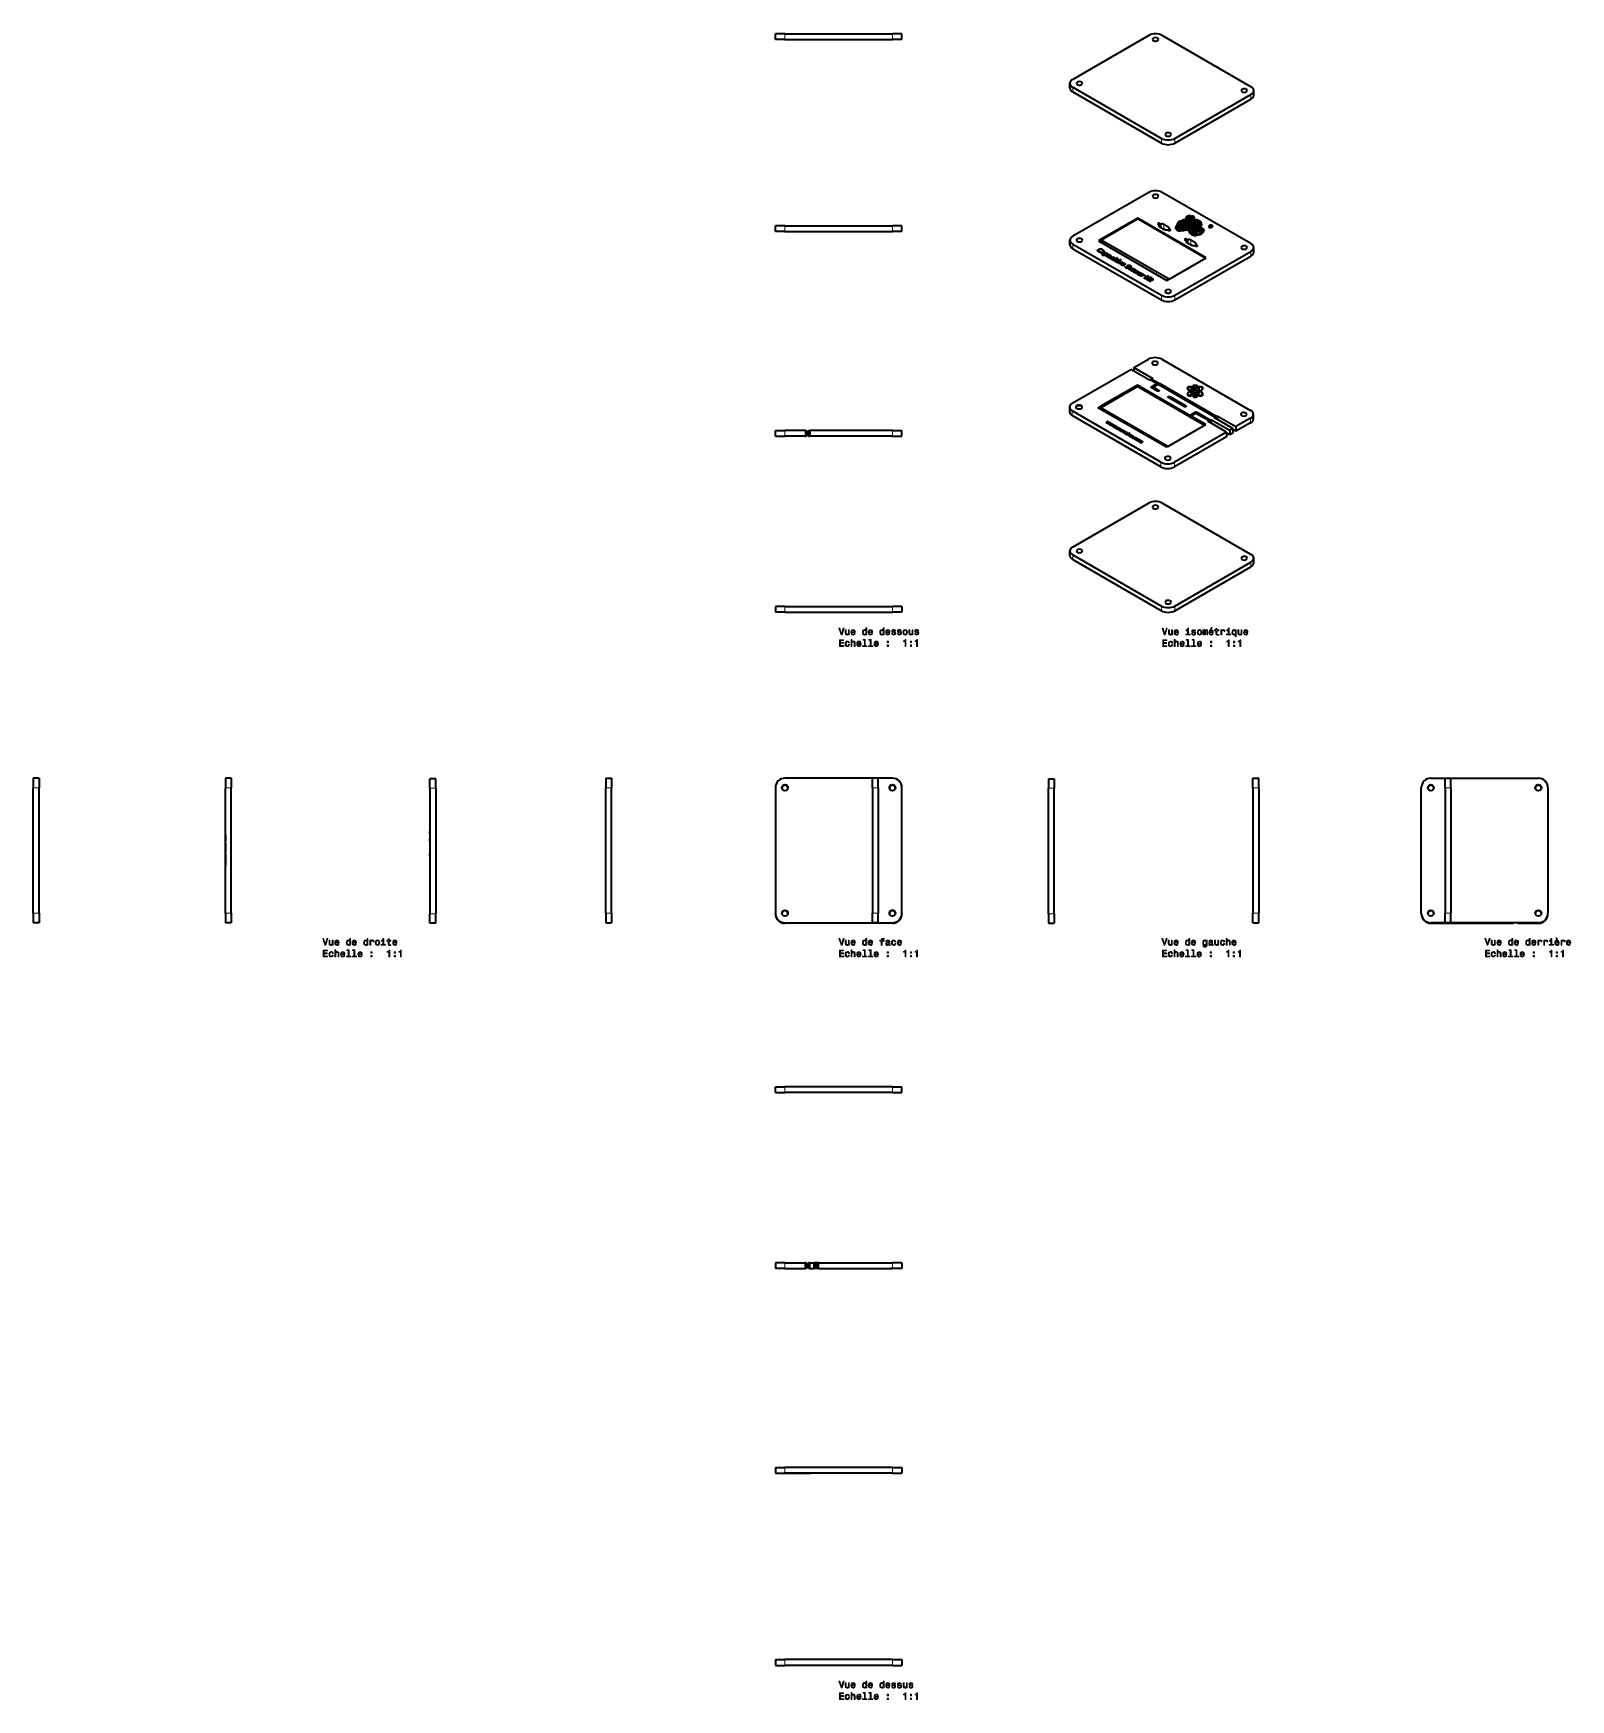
# Model space of a CAD drawing. Extents: x 46 to 852, y -144 to 729.
import ezdxf

# ---------------------------------------------------------------- set-up
doc = ezdxf.new("R2010")
doc.units = 0

msp = doc.modelspace()

# ---------------------------------------------------------------- linework, layer by layer
at = {"color": 7, "lineweight": 35, "ltscale": 0.075}
for p, q in [((434.75, 726.08), (434.75, 729.08)), ((501.13, 726.08), (501.13, 729.08)), ((434.75, 625.37), (434.75, 628.37)), ((501.13, 625.37), (501.13, 628.37)), ((434.75, 518.07), (434.75, 521.07)), ((450.52, 521.07), (450.52, 518.07)), ((450.52, 521.07), (450.52, 518.07)), ((451.13, 521.07), (451.13, 518.07)), ((452.18, 521.07), (452.18, 518.07)), ((452.79, 521.07), (452.79, 518.07)), ((501.13, 518.07), (501.13, 521.07)), ((434.75, 428.84), (434.75, 425.84)), ((501.13, 428.84), (501.13, 425.84)), ((48.62, 338.86), (45.62, 338.86)), ((149.33, 338.86), (146.33, 338.86)), ((256.63, 338.55), (253.63, 338.55)), ((345.86, 338.86), (348.86, 338.86)), ((488.69, 338.86), (485.69, 338.86)), ((577.92, 338.55), (580.92, 338.55)), ((685.22, 338.86), (688.22, 338.86)), ((785.93, 338.86), (788.93, 338.86)), ((48.62, 263.1), (45.62, 263.1)), ((149.33, 263.1), (146.33, 263.1)), ((256.63, 262.79), (253.63, 262.79)), ((345.86, 263.1), (348.86, 263.1)), ((488.69, 263.1), (485.69, 263.1)), ((577.92, 262.79), (580.92, 262.79)), ((685.22, 263.1), (688.22, 263.1)), ((785.93, 263.1), (788.93, 263.1)), ((434.75, 174.05), (434.75, 177.05)), ((501.13, 174.05), (501.13, 177.05)), ((434.75, 84.83), (434.75, 81.83)), ((450.52, 81.83), (450.52, 84.83)), ((451.13, 81.83), (451.13, 84.83)), ((452.18, 81.83), (452.18, 84.83)), ((452.79, 81.83), (452.79, 84.83)), ((455.19, 81.83), (455.19, 84.83)), ((455.8, 81.83), (455.8, 84.83)), ((456.85, 81.83), (456.85, 84.83)), ((457.46, 81.83), (457.46, 84.83)), ((501.13, 84.83), (501.13, 81.83)), ((434.75, -22.48), (434.75, -25.48)), ((501.13, -22.48), (501.13, -25.48)), ((434.75, -123.19), (434.75, -126.19)), ((501.13, -123.19), (501.13, -126.19))]:
    msp.add_line(p, q, dxfattribs=at)
at = {"color": 7, "lineweight": 35, "ltscale": 0.125}
for p, q in [((439.75, 729.08), (434.75, 729.08)), ((439.75, 726.08), (434.75, 726.08)), ((501.13, 729.08), (496.13, 729.08)), ((501.13, 726.08), (496.13, 726.08)), ((439.75, 628.37), (434.75, 628.37)), ((439.75, 625.37), (434.75, 625.37)), ((501.13, 628.37), (496.13, 628.37)), ((501.13, 625.37), (496.13, 625.37)), ((434.75, 521.07), (439.75, 521.07)), ((434.75, 518.07), (439.75, 518.07)), ((496.13, 521.07), (501.13, 521.07)), ((496.13, 518.07), (501.13, 518.07)), ((439.75, 428.84), (434.75, 428.84)), ((501.13, 428.84), (496.13, 428.84)), ((439.75, 425.84), (434.75, 425.84)), ((501.13, 425.84), (496.13, 425.84)), ((45.62, 338.86), (45.62, 333.86)), ((48.62, 338.86), (48.62, 333.86)), ((146.33, 338.86), (146.33, 333.86)), ((149.33, 338.86), (149.33, 333.86)), ((253.63, 333.55), (253.63, 338.55)), ((256.63, 333.55), (256.63, 338.55)), ((345.86, 338.86), (345.86, 333.86)), ((348.86, 338.86), (348.86, 333.86)), ((485.69, 333.86), (485.69, 338.86)), ((488.69, 333.86), (488.69, 338.86)), ((577.92, 338.55), (577.92, 333.55)), ((580.92, 338.55), (580.92, 333.55)), ((685.22, 333.86), (685.22, 338.86)), ((688.22, 333.86), (688.22, 338.86)), ((785.93, 333.86), (785.93, 338.86)), ((788.93, 333.86), (788.93, 338.86)), ((45.62, 268.1), (45.62, 263.1)), ((48.62, 268.1), (48.62, 263.1)), ((146.33, 268.1), (146.33, 263.1)), ((149.33, 268.1), (149.33, 263.1)), ((253.63, 262.79), (253.63, 267.79)), ((256.63, 262.79), (256.63, 267.79)), ((345.86, 268.1), (345.86, 263.1)), ((348.86, 268.1), (348.86, 263.1)), ((485.69, 263.1), (485.69, 268.1)), ((488.69, 263.1), (488.69, 268.1)), ((577.92, 267.79), (577.92, 262.79)), ((580.92, 267.79), (580.92, 262.79)), ((685.22, 263.1), (685.22, 268.1)), ((688.22, 263.1), (688.22, 268.1)), ((785.93, 263.1), (785.93, 268.1)), ((788.93, 263.1), (788.93, 268.1)), ((434.75, 177.05), (439.75, 177.05)), ((496.13, 177.05), (501.13, 177.05)), ((434.75, 174.05), (439.75, 174.05)), ((496.13, 174.05), (501.13, 174.05)), ((439.75, 84.83), (434.75, 84.83)), ((439.75, 81.83), (434.75, 81.83)), ((501.13, 84.83), (496.13, 84.83)), ((501.13, 81.83), (496.13, 81.83)), ((434.75, -22.48), (439.75, -22.48)), ((434.75, -25.48), (439.75, -25.48)), ((496.13, -22.48), (501.13, -22.48)), ((496.13, -25.48), (501.13, -25.48)), ((434.75, -123.19), (439.75, -123.19)), ((434.75, -126.19), (439.75, -126.19)), ((496.13, -123.19), (501.13, -123.19)), ((496.13, -126.19), (501.13, -126.19))]:
    msp.add_line(p, q, dxfattribs=at)
at = {"color": 7, "lineweight": 13, "ltscale": 0.075}
for p, q in [((439.75, 726.08), (439.75, 729.08)), ((496.13, 726.08), (496.13, 729.08)), ((439.75, 625.37), (439.75, 628.37)), ((496.13, 625.37), (496.13, 628.37)), ((439.75, 518.07), (439.75, 521.07)), ((496.13, 518.07), (496.13, 521.07)), ((439.75, 428.84), (439.75, 425.84)), ((496.13, 428.84), (496.13, 425.84)), ((48.62, 333.86), (45.62, 333.86)), ((149.33, 333.86), (146.33, 333.86)), ((256.63, 333.55), (253.63, 333.55)), ((345.86, 333.86), (348.86, 333.86)), ((488.69, 333.86), (485.69, 333.86)), ((577.92, 333.55), (580.92, 333.55)), ((685.22, 333.86), (688.22, 333.86)), ((785.93, 333.86), (788.93, 333.86)), ((48.62, 268.1), (45.62, 268.1)), ((149.33, 268.1), (146.33, 268.1)), ((256.63, 267.79), (253.63, 267.79)), ((345.86, 268.1), (348.86, 268.1)), ((488.69, 268.1), (485.69, 268.1)), ((577.92, 267.79), (580.92, 267.79)), ((685.22, 268.1), (688.22, 268.1)), ((785.93, 268.1), (788.93, 268.1)), ((439.75, 174.05), (439.75, 177.05)), ((496.13, 174.05), (496.13, 177.05)), ((439.75, 84.83), (439.75, 81.83)), ((456.33, 81.83), (456.33, 84.83)), ((456.34, 81.83), (456.34, 84.83)), ((496.13, 84.83), (496.13, 81.83)), ((439.75, -22.48), (439.75, -25.48)), ((496.13, -22.48), (496.13, -25.48)), ((439.75, -123.19), (439.75, -126.19)), ((496.13, -123.19), (496.13, -126.19))]:
    msp.add_line(p, q, dxfattribs=at)
at = {"color": 7, "lineweight": 35}
for p, q in [((439.75, 729.08), (496.13, 729.08)), ((439.75, 726.08), (496.13, 726.08)), ((630.57, 728.17), (590.7, 705.15)), ((684.14, 701.32), (637.64, 728.17)), ((590.7, 701.07), (637.2, 674.22)), ((590.7, 698.62), (637.2, 671.77)), ((644.27, 674.22), (684.14, 697.24)), ((644.27, 671.77), (684.14, 694.79)), ((630.57, 645.94), (590.7, 622.92)), ((684.14, 619.09), (637.64, 645.94)), ((624.84, 632.42), (605.66, 621.35)), ((624.84, 632.01), (605.66, 620.94)), ((660.73, 611.7), (624.84, 632.42)), ((660.38, 611.49), (624.84, 632.01)), ((439.75, 628.37), (496.13, 628.37)), ((439.75, 625.37), (496.13, 625.37)), ((604.16, 620.48), (640.06, 599.76)), ((641.2, 600.42), (605.66, 620.94)), ((590.7, 618.84), (637.2, 591.99)), ((590.7, 616.39), (637.2, 589.55)), ((641.56, 600.63), (660.73, 611.7)), ((644.27, 591.99), (684.14, 615.01)), ((644.27, 589.55), (684.14, 612.56)), ((590.48, 535.44), (621.13, 553.13)), ((637.42, 558.45), (683.92, 531.61)), ((624.6, 544.93), (605.44, 533.87)), ((624.6, 544.11), (605.44, 533.05)), ((652.1, 529.05), (624.6, 544.93)), ((652.1, 528.24), (624.6, 544.11)), ((665.22, 528.16), (635.61, 545.26)), ((636.36, 545.69), (665.97, 528.59)), ((639.83, 512.28), (603.93, 533)), ((640.62, 512.73), (605.44, 533.05)), ((636.98, 504.51), (590.48, 531.35)), ((636.98, 502.06), (590.48, 528.9)), ((640.57, 512.7), (660.49, 524.2)), ((496.13, 521.07), (452.79, 521.07)), ((496.13, 518.07), (452.79, 518.07)), ((671.39, 520.29), (644.05, 504.51)), ((671.39, 517.84), (644.05, 502.06)), ((630.57, 483.03), (590.7, 460.01)), ((684.14, 456.18), (637.64, 483.03)), ((590.7, 455.93), (637.2, 429.08)), ((590.7, 453.48), (637.2, 426.63)), ((644.27, 429.08), (684.14, 452.1)), ((644.27, 426.63), (684.14, 449.65)), ((439.75, 428.84), (496.13, 428.84)), ((439.75, 425.84), (496.13, 425.84)), ((45.62, 268.1), (45.62, 333.86)), ((48.62, 268.1), (48.62, 333.86)), ((146.33, 268.1), (146.33, 333.86)), ((149.33, 268.1), (149.33, 333.86)), ((253.63, 333.55), (253.63, 267.79)), ((256.63, 333.55), (256.63, 267.79)), ((345.86, 268.1), (345.86, 333.86)), ((348.86, 268.1), (348.86, 333.86)), ((434.75, 333.86), (434.75, 268.1)), ((496.13, 338.86), (439.75, 338.86)), ((485.69, 333.86), (485.69, 268.1)), ((488.69, 333.86), (488.69, 268.1)), ((501.13, 268.1), (501.13, 333.86)), ((577.92, 267.79), (577.92, 333.55)), ((580.92, 267.79), (580.92, 333.55)), ((685.22, 333.86), (685.22, 268.1)), ((688.22, 333.86), (688.22, 268.1)), ((773.49, 268.1), (773.49, 333.86)), ((778.49, 338.86), (834.87, 338.86)), ((785.93, 333.86), (785.93, 268.1)), ((788.93, 333.86), (788.93, 268.1)), ((839.87, 333.86), (839.87, 268.1)), ((439.75, 263.1), (496.13, 263.1)), ((496.13, 262.79), (452.79, 262.79)), ((834.87, 263.1), (778.49, 263.1)), ((778.49, 262.79), (821.83, 262.79)), ((496.13, 177.05), (439.75, 177.05)), ((496.13, 174.05), (439.75, 174.05)), ((457.46, 84.83), (496.13, 84.83)), ((457.46, 81.83), (496.13, 81.83)), ((496.13, -22.48), (439.75, -22.48)), ((496.13, -25.48), (439.75, -25.48)), ((496.13, -123.19), (439.75, -123.19)), ((496.13, -126.19), (439.75, -126.19))]:
    msp.add_line(p, q, dxfattribs=at)
at = {"color": 7, "lineweight": 35, "ltscale": 0.061238}
for p, q in [((589.24, 700.66), (589.24, 703.11)), ((685.6, 696.83), (685.6, 699.28)), ((685.6, 614.6), (685.6, 617.05)), ((671.39, 520.29), (671.39, 517.84)), ((676.3, 523.13), (676.3, 520.68))]:
    msp.add_line(p, q, dxfattribs=at)
at = {"color": 7, "lineweight": 13, "ltscale": 0.061237}
for p, q in [((590.7, 698.62), (590.7, 701.07)), ((684.14, 612.56), (684.14, 615.01)), ((637.2, 589.55), (637.2, 591.99)), ((644.27, 589.55), (644.27, 591.99)), ((683.92, 525.08), (683.92, 527.53)), ((636.98, 502.06), (636.98, 504.51)), ((644.05, 502.06), (644.05, 504.51)), ((590.7, 455.93), (590.7, 453.48)), ((684.14, 452.1), (684.14, 449.65)), ((637.2, 429.08), (637.2, 426.63)), ((644.27, 429.08), (644.27, 426.63))]:
    msp.add_line(p, q, dxfattribs=at)
at = {"color": 7, "lineweight": 13, "ltscale": 0.061238}
for p, q in [((684.14, 694.79), (684.14, 697.24)), ((637.2, 671.77), (637.2, 674.22)), ((644.27, 671.77), (644.27, 674.22)), ((638.42, 629.12), (638.42, 626.67)), ((652.59, 620.94), (652.59, 618.49)), ((590.7, 616.39), (590.7, 618.84)), ((590.48, 528.9), (590.48, 531.35))]:
    msp.add_line(p, q, dxfattribs=at)
at = {"color": 7, "lineweight": 35, "ltscale": 0.010207}
for p, q in [((624.84, 632.42), (624.84, 632.01)), ((649.33, 631.56), (649.33, 631.15)), ((651.26, 630.06), (651.26, 629.66)), ((651.32, 630.08), (651.32, 629.67)), ((651.42, 630.1), (651.42, 629.69)), ((651.9, 630.12), (651.9, 629.72)), ((651.97, 630.12), (651.97, 629.71)), ((652.36, 629.19), (652.36, 628.78)), ((652.4, 629.32), (652.4, 628.91)), ((652.7, 629.93), (652.7, 629.52)), ((652.73, 630.32), (652.73, 629.91)), ((652.74, 630.34), (652.74, 629.93)), ((652.74, 630.34), (652.74, 629.93)), ((652.77, 630.01), (652.77, 629.6)), ((652.78, 629.89), (652.78, 629.48)), ((652.81, 629.86), (652.81, 629.45)), ((652.87, 629.83), (652.87, 629.42)), ((653, 629.71), (653, 629.3)), ((653.08, 629.62), (653.08, 629.22)), ((653.09, 629.61), (653.09, 629.2)), ((653.11, 629.57), (653.11, 629.16)), ((653.97, 633.43), (653.97, 633.02)), ((654.34, 628.99), (654.34, 628.58)), ((654.41, 628.94), (654.41, 628.54)), ((605.66, 621.35), (605.66, 620.94)), ((648.37, 628.39), (648.37, 627.99)), ((649.05, 628.09), (649.05, 627.68)), ((649.09, 627.96), (649.09, 627.55)), ((649.89, 627.76), (649.89, 627.35)), ((650.43, 627.9), (650.43, 627.49)), ((650.88, 627.13), (650.88, 626.72)), ((650.88, 627.11), (650.88, 626.7)), ((650.89, 627.28), (650.89, 626.88)), ((650.92, 627.82), (650.92, 627.42)), ((650.97, 627.37), (650.97, 626.96)), ((650.99, 628.2), (650.99, 627.79)), ((652.12, 626.23), (652.12, 625.82)), ((652.42, 626.45), (652.42, 626.05)), ((652.62, 628.32), (652.62, 627.91)), ((652.67, 628.35), (652.67, 627.94)), ((652.7, 625.81), (652.7, 625.4)), ((652.81, 626.76), (652.81, 626.35)), ((652.89, 627.81), (652.89, 627.4)), ((652.93, 626.96), (652.93, 626.56)), ((652.94, 627.75), (652.94, 627.34)), ((653.28, 625.42), (653.28, 625.01)), ((653.35, 625.46), (653.35, 625.05)), ((654.26, 627.41), (654.26, 627)), ((654.61, 626.18), (654.61, 625.78)), ((654.68, 627.63), (654.68, 627.22)), ((654.71, 626.24), (654.71, 625.83)), ((654.79, 627.78), (654.79, 627.37)), ((654.81, 624.92), (654.81, 624.51)), ((655.04, 628.58), (655.04, 628.17)), ((655.11, 628.54), (655.11, 628.13)), ((655.51, 628.14), (655.51, 627.73)), ((655.59, 626.75), (655.59, 626.34)), ((656.35, 627.19), (656.35, 626.78)), ((656.41, 627.23), (656.41, 626.82)), ((656.77, 627.4), (656.77, 626.99)), ((656.8, 627.48), (656.8, 627.07)), ((656.84, 627.41), (656.84, 627)), ((658.38, 627.11), (658.38, 626.7)), ((658.77, 626.69), (658.77, 626.28)), ((658.78, 626.96), (658.78, 626.55)), ((658.83, 626.87), (658.83, 626.46)), ((607.29, 614.4), (607.29, 613.99)), ((607.61, 613.18), (607.61, 612.77)), ((608.91, 612.53), (608.91, 612.12)), ((610.88, 611.34), (610.88, 610.93)), ((613.08, 610.28), (613.08, 609.87)), ((616.4, 608.15), (616.4, 607.74)), ((617.81, 608.32), (617.81, 607.91)), ((618.46, 607), (618.46, 606.59)), ((618.61, 606.93), (618.61, 606.52)), ((619.78, 607.39), (619.78, 606.98)), ((620.85, 607.64), (620.85, 607.24)), ((621.8, 606.02), (621.8, 605.61)), ((623.48, 604.02), (623.48, 603.61)), ((623.51, 605.03), (623.51, 604.62)), ((624.12, 604.56), (624.12, 604.15)), ((624.34, 604.32), (624.34, 603.91)), ((625.04, 603.62), (625.04, 603.21)), ((626.61, 603.16), (626.61, 602.75)), ((629.69, 601.18), (629.69, 600.77)), ((629.94, 601.32), (629.94, 600.92)), ((631.19, 599.82), (631.19, 599.41))]:
    msp.add_line(p, q, dxfattribs=at)
at = {"color": 7, "lineweight": 35, "ltscale": 0.017328}
for p, q in [((635.38, 629.21), (635.98, 628.87)), ((636.73, 629.3), (636.13, 629.65)), ((649.55, 621.03), (650.15, 620.69)), ((650.9, 621.12), (650.3, 621.46))]:
    msp.add_line(p, q, dxfattribs=at)
at = {"color": 7, "lineweight": 13, "ltscale": 0.041248}
for p, q in [((636.13, 629.65), (636.13, 628)), ((650.3, 621.46), (650.3, 619.81))]:
    msp.add_line(p, q, dxfattribs=at)
at = {"color": 7, "lineweight": 35, "ltscale": 0.041631}
msp.add_line((636.73, 629.3), (636.73, 627.63), dxfattribs=at)
at = {"color": 7, "lineweight": 35, "ltscale": 0.071083}
for p, q in [((640.88, 627.7), (638.42, 629.12)), ((636.28, 627.89), (638.74, 626.47)), ((650.45, 619.71), (652.92, 618.29))]:
    msp.add_line(p, q, dxfattribs=at)
at = {"color": 7, "lineweight": 35, "ltscale": 0.001348}
msp.add_line((645.46, 628.96), (645.43, 628.91), dxfattribs=at)
at = {"color": 7, "lineweight": 13, "ltscale": 0.003711}
msp.add_line((645.43, 628.91), (645.43, 628.76), dxfattribs=at)
at = {"color": 7, "lineweight": 13, "ltscale": 0.003828}
for p, q in [((645.46, 628.96), (645.46, 628.81)), ((610.67, 524.96), (610.67, 524.81))]:
    msp.add_line(p, q, dxfattribs=at)
at = {"color": 7, "lineweight": 35, "ltscale": 0.000737017}
msp.add_line((645.51, 628.9), (645.52, 628.93), dxfattribs=at)
at = {"color": 7, "lineweight": 35, "ltscale": 0.001733}
msp.add_line((645.52, 628.93), (645.58, 628.96), dxfattribs=at)
at = {"color": 7, "lineweight": 35, "ltscale": 0.001624}
for p, q in [((645.56, 629.02), (645.56, 628.95)), ((655.5, 627.36), (655.5, 627.3))]:
    msp.add_line(p, q, dxfattribs=at)
at = {"color": 7, "lineweight": 35, "ltscale": 0.001386}
msp.add_line((645.68, 629.48), (645.66, 629.43), dxfattribs=at)
at = {"color": 7, "lineweight": 35, "ltscale": 0.004857}
msp.add_line((645.66, 629.43), (645.66, 629.24), dxfattribs=at)
at = {"color": 7, "lineweight": 35, "ltscale": 0.005057}
msp.add_line((645.68, 629.48), (645.68, 629.28), dxfattribs=at)
at = {"color": 7, "lineweight": 35, "ltscale": 0.000751953}
msp.add_line((645.74, 629.43), (645.75, 629.46), dxfattribs=at)
at = {"color": 7, "lineweight": 35, "ltscale": 0.00032866}
msp.add_line((645.74, 629.42), (645.74, 629.43), dxfattribs=at)
at = {"color": 7, "lineweight": 35, "ltscale": 0.000837195}
msp.add_line((645.76, 629.76), (645.75, 629.73), dxfattribs=at)
at = {"color": 7, "lineweight": 13, "ltscale": 0.007005}
msp.add_line((645.75, 629.73), (645.75, 629.45), dxfattribs=at)
at = {"color": 7, "lineweight": 13, "ltscale": 0.007382}
for p, q in [((645.76, 629.76), (645.76, 629.46)), ((644.57, 627.56), (644.57, 627.26))]:
    msp.add_line(p, q, dxfattribs=at)
at = {"color": 7, "lineweight": 35, "ltscale": 0.001454}
msp.add_line((645.77, 629.53), (645.77, 629.47), dxfattribs=at)
at = {"color": 7, "lineweight": 35, "ltscale": 0.000992072}
msp.add_line((645.83, 630.02), (645.82, 629.98), dxfattribs=at)
at = {"color": 7, "lineweight": 13, "ltscale": 0.007362}
msp.add_line((645.82, 629.98), (645.82, 629.68), dxfattribs=at)
at = {"color": 7, "lineweight": 35, "ltscale": 0.000118056}
msp.add_line((645.82, 629.72), (645.82, 629.72), dxfattribs=at)
at = {"color": 7, "lineweight": 13, "ltscale": 0.007265}
msp.add_line((645.83, 630.02), (645.83, 629.73), dxfattribs=at)
at = {"color": 7, "lineweight": 35, "ltscale": 0.001532}
msp.add_line((645.84, 629.79), (645.84, 629.73), dxfattribs=at)
at = {"color": 7, "lineweight": 35, "ltscale": 0.00037637}
msp.add_line((645.89, 629.97), (645.9, 629.99), dxfattribs=at)
at = {"color": 7, "lineweight": 35, "ltscale": 0.001711}
msp.add_line((645.93, 630.07), (645.93, 630.01), dxfattribs=at)
at = {"color": 7, "lineweight": 13, "ltscale": 0.001974}
msp.add_line((646.14, 630.47), (646.14, 630.39), dxfattribs=at)
at = {"color": 7, "lineweight": 35, "ltscale": 0.002837}
for p, q in [((646.5, 630.59), (646.5, 630.48)), ((646.56, 630.66), (646.56, 630.55))]:
    msp.add_line(p, q, dxfattribs=at)
at = {"color": 7, "lineweight": 35, "ltscale": 0.004504}
msp.add_line((646.73, 630.71), (646.56, 630.66), dxfattribs=at)
at = {"color": 7, "lineweight": 35, "ltscale": 0.003966}
msp.add_line((646.61, 630.63), (646.76, 630.67), dxfattribs=at)
at = {"color": 7, "lineweight": 13, "ltscale": 0.00126}
msp.add_line((646.73, 630.71), (646.73, 630.66), dxfattribs=at)
at = {"color": 7, "lineweight": 35, "ltscale": 0.002271}
msp.add_line((647.33, 630.86), (647.33, 630.77), dxfattribs=at)
at = {"color": 7, "lineweight": 35, "ltscale": 0.001746}
msp.add_line((647.47, 630.96), (647.4, 630.93), dxfattribs=at)
at = {"color": 7, "lineweight": 13, "ltscale": 0.002483}
msp.add_line((647.4, 630.93), (647.4, 630.83), dxfattribs=at)
at = {"color": 7, "lineweight": 13, "ltscale": 0.00145}
msp.add_line((647.47, 630.96), (647.47, 630.9), dxfattribs=at)
at = {"color": 7, "lineweight": 35, "ltscale": 0.000855724}
msp.add_line((647.47, 630.91), (647.51, 630.92), dxfattribs=at)
at = {"color": 7, "lineweight": 13, "ltscale": 0.001367}
msp.add_line((647.84, 629.73), (647.84, 629.68), dxfattribs=at)
at = {"color": 7, "lineweight": 13, "ltscale": 0.001324}
msp.add_line((647.93, 629.18), (647.93, 629.13), dxfattribs=at)
at = {"color": 7, "lineweight": 35, "ltscale": 0.002396}
msp.add_line((648, 631.11), (648, 631.01), dxfattribs=at)
at = {"color": 7, "lineweight": 35, "ltscale": 0.001802}
msp.add_line((648.12, 631.21), (648.05, 631.18), dxfattribs=at)
at = {"color": 7, "lineweight": 13, "ltscale": 0.002832}
msp.add_line((648.05, 631.18), (648.05, 631.07), dxfattribs=at)
at = {"color": 7, "lineweight": 13, "ltscale": 0.001706}
msp.add_line((648.12, 631.21), (648.12, 631.14), dxfattribs=at)
at = {"color": 7, "lineweight": 35, "ltscale": 0.000675263}
msp.add_line((648.14, 631.16), (648.16, 631.17), dxfattribs=at)
at = {"color": 7, "lineweight": 35, "ltscale": 0.061499}
for p, q in [((650.8, 629.89), (648.67, 628.66)), ((650.8, 629.48), (648.67, 628.25))]:
    msp.add_line(p, q, dxfattribs=at)
at = {"color": 7, "lineweight": 35, "ltscale": 0.002907}
msp.add_line((648.8, 631.41), (648.8, 631.3), dxfattribs=at)
at = {"color": 7, "lineweight": 35, "ltscale": 0.001481}
msp.add_line((648.89, 631.49), (648.83, 631.48), dxfattribs=at)
at = {"color": 7, "lineweight": 13, "ltscale": 0.003496}
msp.add_line((648.83, 631.48), (648.83, 631.34), dxfattribs=at)
at = {"color": 7, "lineweight": 35, "ltscale": 0.002023}
msp.add_line((648.89, 631.49), (648.89, 631.41), dxfattribs=at)
at = {"color": 7, "lineweight": 35, "ltscale": 0.00024905}
msp.add_line((648.91, 631.45), (648.92, 631.45), dxfattribs=at)
at = {"color": 7, "lineweight": 13, "ltscale": 0.001343}
msp.add_line((649.2, 629.39), (649.2, 629.33), dxfattribs=at)
at = {"color": 7, "lineweight": 35, "ltscale": 0.0615}
msp.add_line((649.22, 628.34), (651.35, 629.57), dxfattribs=at)
at = {"color": 7, "lineweight": 35, "ltscale": 0.00316}
msp.add_line((649.33, 631.15), (649.32, 631.02), dxfattribs=at)
at = {"color": 7, "lineweight": 35, "ltscale": 0.000761689}
msp.add_line((649.36, 631.2), (649.33, 631.2), dxfattribs=at)
at = {"color": 7, "lineweight": 35, "ltscale": 0.000995137}
msp.add_line((649.4, 631.62), (649.36, 631.61), dxfattribs=at)
at = {"color": 7, "lineweight": 35, "ltscale": 0.010205}
for p, q in [((649.36, 631.61), (649.36, 631.2)), ((651.93, 630.36), (651.93, 629.95)), ((652.05, 630.11), (652.05, 629.7)), ((652.71, 630.24), (652.71, 629.83)), ((652.96, 629.75), (652.96, 629.35)), ((653.71, 628.95), (653.71, 628.54)), ((649.47, 627.76), (649.47, 627.35)), ((649.55, 627.74), (649.55, 627.33)), ((650.32, 627.9), (650.32, 627.49)), ((650.89, 627.19), (650.89, 626.78)), ((650.91, 627.76), (650.91, 627.36)), ((650.96, 627.47), (650.96, 627.06)), ((650.97, 627.37), (650.97, 626.96)), ((653.61, 628.89), (653.61, 628.49)), ((653.87, 625.12), (653.87, 624.72)), ((654.62, 627.58), (654.62, 627.18)), ((654.8, 627.88), (654.8, 627.47)), ((655.49, 628.19), (655.49, 627.78)), ((655.52, 626.71), (655.52, 626.3)), ((655.82, 626.88), (655.82, 626.47)), ((655.89, 626.92), (655.89, 626.52)), ((604.12, 615.35), (604.12, 614.94)), ((605.59, 614.45), (605.59, 614.04)), ((609.03, 613.35), (609.03, 612.94)), ((610.61, 612.48), (610.61, 612.07)), ((610.82, 611.82), (610.82, 611.42)), ((619.57, 607.7), (619.57, 607.29)), ((619.69, 606.68), (619.69, 606.27)), ((620.38, 605.85), (620.38, 605.44)), ((625.1, 603.13), (625.1, 602.72))]:
    msp.add_line(p, q, dxfattribs=at)
at = {"color": 7, "lineweight": 13, "ltscale": 0.004605}
msp.add_line((649.4, 631.62), (649.4, 631.43), dxfattribs=at)
at = {"color": 7, "lineweight": 35, "ltscale": 0.000331126}
msp.add_line((649.41, 631.57), (649.42, 631.57), dxfattribs=at)
at = {"color": 7, "lineweight": 35, "ltscale": 0.001001}
msp.add_line((649.64, 631.65), (649.6, 631.64), dxfattribs=at)
at = {"color": 7, "lineweight": 35, "ltscale": 0.001132}
for p, q in [((649.6, 631.64), (649.6, 631.6)), ((648.36, 625.98), (648.36, 625.94)), ((648.4, 625.99), (648.4, 625.94))]:
    msp.add_line(p, q, dxfattribs=at)
at = {"color": 7, "lineweight": 35, "ltscale": 0.002354}
msp.add_line((649.64, 631.65), (649.64, 631.55), dxfattribs=at)
at = {"color": 7, "lineweight": 35, "ltscale": 0.003267}
msp.add_line((649.69, 631.6), (649.69, 631.47), dxfattribs=at)
at = {"color": 7, "lineweight": 35, "ltscale": 0.000844075}
msp.add_line((649.88, 631.61), (649.92, 631.61), dxfattribs=at)
at = {"color": 7, "lineweight": 35, "ltscale": 0.000136785}
msp.add_line((649.88, 631.61), (649.88, 631.61), dxfattribs=at)
at = {"color": 7, "lineweight": 35, "ltscale": 0.000505087}
msp.add_line((649.92, 631.66), (649.9, 631.66), dxfattribs=at)
at = {"color": 7, "lineweight": 13, "ltscale": 0.00118}
for p, q in [((649.9, 631.66), (649.9, 631.61)), ((662.69, 627.77), (662.69, 627.72))]:
    msp.add_line(p, q, dxfattribs=at)
at = {"color": 7, "lineweight": 35, "ltscale": 5.19696e-05}
msp.add_line((649.92, 631.66), (649.92, 631.66), dxfattribs=at)
at = {"color": 7, "lineweight": 35, "ltscale": 0.000536732}
msp.add_line((649.94, 631.66), (649.92, 631.66), dxfattribs=at)
at = {"color": 7, "lineweight": 35, "ltscale": 0.001166}
for p, q in [((649.92, 631.66), (649.92, 631.61)), ((618.81, 520.26), (618.86, 520.24))]:
    msp.add_line(p, q, dxfattribs=at)
at = {"color": 7, "lineweight": 35, "ltscale": 0.001173}
for p, q in [((649.92, 631.66), (649.92, 631.61)), ((657.47, 627.46), (657.47, 627.41))]:
    msp.add_line(p, q, dxfattribs=at)
at = {"color": 7, "lineweight": 35, "ltscale": 0.009224}
msp.add_line((649.92, 630.76), (649.92, 630.39), dxfattribs=at)
at = {"color": 7, "lineweight": 35, "ltscale": 0.001582}
msp.add_line((649.94, 631.66), (649.94, 631.6), dxfattribs=at)
at = {"color": 7, "lineweight": 35, "ltscale": 0.00197}
for p, q in [((650.06, 632.69), (650.02, 632.62)), ((650.97, 626.98), (650.96, 627.06))]:
    msp.add_line(p, q, dxfattribs=at)
at = {"color": 7, "lineweight": 35, "ltscale": 0.006577}
msp.add_line((650.02, 632.62), (650.02, 632.36), dxfattribs=at)
at = {"color": 7, "lineweight": 35, "ltscale": 0.001753}
for p, q in [((650.02, 631.61), (650.02, 631.54)), ((654.33, 632.6), (654.35, 632.66))]:
    msp.add_line(p, q, dxfattribs=at)
at = {"color": 7, "lineweight": 35, "ltscale": 0.003764}
msp.add_line((650.05, 632.47), (650.05, 632.32), dxfattribs=at)
at = {"color": 7, "lineweight": 13, "ltscale": 0.004626}
msp.add_line((650.06, 632.69), (650.06, 632.5), dxfattribs=at)
at = {"color": 7, "lineweight": 13, "ltscale": 0.002219}
msp.add_line((650.08, 632.39), (650.08, 632.3), dxfattribs=at)
at = {"color": 7, "lineweight": 35, "ltscale": 0.001201}
for p, q in [((650.1, 632.63), (650.13, 632.67)), ((650.54, 632.18), (650.54, 632.13))]:
    msp.add_line(p, q, dxfattribs=at)
at = {"color": 7, "lineweight": 35, "ltscale": 0.001701}
for p, q in [((650.1, 632.63), (650.1, 632.56)), ((659.5, 625.96), (659.49, 625.9))]:
    msp.add_line(p, q, dxfattribs=at)
at = {"color": 7, "lineweight": 13, "ltscale": 0.002791}
msp.add_line((650.24, 632.97), (650.24, 632.86), dxfattribs=at)
at = {"color": 7, "lineweight": 35, "ltscale": 0.003669}
msp.add_line((650.34, 632.18), (650.48, 632.15), dxfattribs=at)
at = {"color": 7, "lineweight": 35, "ltscale": 0.000991822}
msp.add_line((650.38, 633.11), (650.35, 633.09), dxfattribs=at)
at = {"color": 7, "lineweight": 35, "ltscale": 0.002315}
msp.add_line((650.35, 633.09), (650.35, 632.99), dxfattribs=at)
at = {"color": 7, "lineweight": 35, "ltscale": 0.001979}
for p, q in [((650.45, 632.2), (650.37, 632.22)), ((663.67, 627.73), (663.67, 627.65))]:
    msp.add_line(p, q, dxfattribs=at)
at = {"color": 7, "lineweight": 13, "ltscale": 0.001239}
for p, q in [((650.37, 632.22), (650.37, 632.17)), ((654.03, 631.19), (654.03, 631.14))]:
    msp.add_line(p, q, dxfattribs=at)
at = {"color": 7, "lineweight": 13, "ltscale": 0.002245}
msp.add_line((650.38, 633.11), (650.38, 633.02), dxfattribs=at)
at = {"color": 7, "lineweight": 35, "ltscale": 0.000105826}
msp.add_line((650.44, 633.09), (650.45, 633.09), dxfattribs=at)
at = {"color": 7, "lineweight": 35, "ltscale": 0.003517}
msp.add_line((650.44, 633.09), (650.44, 632.95), dxfattribs=at)
at = {"color": 7, "lineweight": 35, "ltscale": 0.001237}
msp.add_line((650.45, 632.2), (650.45, 632.15), dxfattribs=at)
at = {"color": 7, "lineweight": 35, "ltscale": 0.00311}
msp.add_line((650.48, 632.15), (650.6, 632.12), dxfattribs=at)
at = {"color": 7, "lineweight": 35, "ltscale": 0.002348}
msp.add_line((650.63, 632.16), (650.54, 632.18), dxfattribs=at)
at = {"color": 7, "lineweight": 35, "ltscale": 0.001193}
for p, q in [((650.63, 632.16), (650.63, 632.11)), ((655.1, 627.21), (655.14, 627.23))]:
    msp.add_line(p, q, dxfattribs=at)
at = {"color": 7, "lineweight": 13, "ltscale": 0.010207}
for p, q in [((650.8, 629.89), (650.8, 629.48)), ((653.78, 628.99), (653.78, 628.58)), ((654.33, 633.11), (654.33, 632.7)), ((654.33, 628.99), (654.33, 628.58)), ((648.67, 628.66), (648.67, 628.25)), ((650.09, 627.84), (650.09, 627.43)), ((650.92, 627.84), (650.92, 627.43)), ((651.93, 626.08), (651.93, 625.67)), ((652.54, 626.55), (652.54, 626.14)), ((652.72, 625.67), (652.72, 625.26)), ((652.74, 625.62), (652.74, 625.21)), ((653.32, 627.53), (653.32, 627.12)), ((653.83, 624.9), (653.83, 624.49)), ((654.55, 627.53), (654.55, 627.12)), ((654.87, 624.51), (654.87, 624.1)), ((656.63, 627.35), (656.63, 626.94)), ((656.78, 627.53), (656.78, 627.12)), ((659.05, 626.54), (659.05, 626.14)), ((663.86, 628.57), (663.86, 628.17)), ((607.01, 614.23), (607.01, 613.82)), ((607.4, 614.72), (607.4, 614.31)), ((609.17, 613.69), (609.17, 613.28)), ((610.33, 612.31), (610.33, 611.9)), ((610.72, 612.8), (610.72, 612.39)), ((612.42, 611.82), (612.42, 611.41)), ((613.93, 610.89), (613.93, 610.48)), ((615.44, 609.9), (615.44, 609.49)), ((616.34, 608.64), (616.34, 608.23)), ((619.78, 607.39), (619.78, 606.98)), ((621.88, 606.36), (621.88, 605.95)), ((622.71, 605.72), (622.71, 605.31)), ((623.7, 605.3), (623.7, 604.9)), ((624.34, 604.3), (624.34, 603.89)), ((624.52, 604.02), (624.52, 603.61)), ((626.65, 603.6), (626.65, 603.19)), ((632.04, 600.43), (632.04, 600.02))]:
    msp.add_line(p, q, dxfattribs=at)
at = {"color": 7, "lineweight": 13, "ltscale": 0.004552}
msp.add_line((650.81, 630.5), (650.81, 630.32), dxfattribs=at)
at = {"color": 7, "lineweight": 35, "ltscale": 0.00663}
msp.add_line((650.82, 630.6), (650.82, 630.34), dxfattribs=at)
at = {"color": 7, "lineweight": 35, "ltscale": 0.001745}
msp.add_line((650.85, 630.4), (650.82, 630.46), dxfattribs=at)
at = {"color": 7, "lineweight": 13, "ltscale": 0.001917}
msp.add_line((650.87, 632.61), (650.87, 632.53), dxfattribs=at)
at = {"color": 7, "lineweight": 35, "ltscale": 0.002563}
msp.add_line((651.02, 631.4), (651.11, 631.35), dxfattribs=at)
at = {"color": 7, "lineweight": 35, "ltscale": 0.001064}
msp.add_line((651.1, 633.54), (651.06, 633.53), dxfattribs=at)
at = {"color": 7, "lineweight": 35, "ltscale": 0.003853}
msp.add_line((651.06, 633.53), (651.06, 633.37), dxfattribs=at)
at = {"color": 7, "lineweight": 35, "ltscale": 0.001037}
msp.add_line((651.06, 633.47), (651.06, 633.43), dxfattribs=at)
at = {"color": 7, "lineweight": 35, "ltscale": 0.002026}
for p, q in [((651.06, 633.47), (651.06, 633.39)), ((613.21, 522.46), (613.28, 522.42)), ((622.07, 517.15), (622, 517.19))]:
    msp.add_line(p, q, dxfattribs=at)
at = {"color": 7, "lineweight": 35, "ltscale": 0.002598}
msp.add_line((651.16, 631.39), (651.07, 631.43), dxfattribs=at)
at = {"color": 7, "lineweight": 35, "ltscale": 0.001436}
msp.add_line((651.07, 631.43), (651.07, 631.37), dxfattribs=at)
at = {"color": 7, "lineweight": 35, "ltscale": 0.008353}
for p, q in [((651.1, 633.54), (651.1, 633.21)), ((652.25, 624.59), (652.01, 624.82))]:
    msp.add_line(p, q, dxfattribs=at)
at = {"color": 7, "lineweight": 35, "ltscale": 0.000140265}
for p, q in [((651.11, 631.35), (651.12, 631.35)), ((656.52, 631.23), (656.52, 631.23))]:
    msp.add_line(p, q, dxfattribs=at)
at = {"color": 7, "lineweight": 35, "ltscale": 9.21737e-05}
msp.add_line((651.14, 633.5), (651.14, 633.5), dxfattribs=at)
at = {"color": 7, "lineweight": 35, "ltscale": 0.00739}
msp.add_line((651.14, 633.43), (651.14, 633.14), dxfattribs=at)
at = {"color": 7, "lineweight": 35, "ltscale": 0.000906822}
msp.add_line((651.15, 631.92), (651.18, 631.9), dxfattribs=at)
at = {"color": 7, "lineweight": 35, "ltscale": 0.002022}
for p, q in [((651.16, 631.39), (651.16, 631.31)), ((663, 628.49), (662.94, 628.53))]:
    msp.add_line(p, q, dxfattribs=at)
at = {"color": 7, "lineweight": 35, "ltscale": 0.001093}
msp.add_line((651.18, 631.9), (651.21, 631.87), dxfattribs=at)
at = {"color": 7, "lineweight": 35, "ltscale": 0.001529}
msp.add_line((651.2, 632.02), (651.19, 631.96), dxfattribs=at)
at = {"color": 7, "lineweight": 35, "ltscale": 0.001808}
msp.add_line((651.19, 631.96), (651.19, 631.89), dxfattribs=at)
at = {"color": 7, "lineweight": 35, "ltscale": 0.003416}
msp.add_line((651.2, 632.02), (651.2, 631.88), dxfattribs=at)
at = {"color": 7, "lineweight": 35, "ltscale": 0.000508795}
msp.add_line((651.28, 631.89), (651.26, 631.91), dxfattribs=at)
at = {"color": 7, "lineweight": 35, "ltscale": 0.002303}
msp.add_line((651.26, 631.91), (651.26, 631.81), dxfattribs=at)
at = {"color": 7, "lineweight": 35, "ltscale": 0.001488}
for p, q in [((651.32, 630.08), (651.26, 630.06)), ((651.32, 629.67), (651.26, 629.66))]:
    msp.add_line(p, q, dxfattribs=at)
at = {"color": 7, "lineweight": 35, "ltscale": 0.002435}
msp.add_line((651.28, 631.89), (651.28, 631.8), dxfattribs=at)
at = {"color": 7, "lineweight": 35, "ltscale": 0.002251}
for p, q in [((651.33, 631.23), (651.33, 631.14)), ((607.01, 614.23), (607.09, 614.18))]:
    msp.add_line(p, q, dxfattribs=at)
at = {"color": 7, "lineweight": 35, "ltscale": 0.004189}
msp.add_line((651.33, 629.13), (651.33, 628.96), dxfattribs=at)
at = {"color": 7, "lineweight": 35, "ltscale": 0.003993}
msp.add_line((651.4, 629.26), (651.4, 629.1), dxfattribs=at)
at = {"color": 7, "lineweight": 35, "ltscale": 0.001911}
msp.add_line((651.43, 629.18), (651.47, 629.25), dxfattribs=at)
at = {"color": 7, "lineweight": 13, "ltscale": 0.001907}
msp.add_line((651.55, 631.54), (651.55, 631.47), dxfattribs=at)
at = {"color": 7, "lineweight": 35, "ltscale": 0.007262}
msp.add_line((651.59, 630.64), (651.59, 630.35), dxfattribs=at)
at = {"color": 7, "lineweight": 35, "ltscale": 0.002074}
for p, q in [((651.61, 631.09), (651.61, 631.01)), ((146.33, 306.03), (146.33, 305.95))]:
    msp.add_line(p, q, dxfattribs=at)
at = {"color": 7, "lineweight": 35, "ltscale": 0.00322}
msp.add_line((651.63, 629.66), (651.63, 629.53), dxfattribs=at)
at = {"color": 7, "lineweight": 35, "ltscale": 0.000212097}
msp.add_line((651.78, 633.61), (651.78, 633.6), dxfattribs=at)
at = {"color": 7, "lineweight": 35, "ltscale": 0.000962928}
msp.add_line((651.84, 633.66), (651.8, 633.66), dxfattribs=at)
at = {"color": 7, "lineweight": 35, "ltscale": 0.005893}
msp.add_line((651.8, 633.66), (651.8, 633.42), dxfattribs=at)
at = {"color": 7, "lineweight": 35, "ltscale": 0.001023}
msp.add_line((651.88, 633.66), (651.84, 633.66), dxfattribs=at)
at = {"color": 7, "lineweight": 35, "ltscale": 0.008966}
msp.add_line((651.84, 633.66), (651.84, 633.3), dxfattribs=at)
at = {"color": 7, "lineweight": 35, "ltscale": 0.000433481}
msp.add_line((651.86, 633.61), (651.88, 633.61), dxfattribs=at)
at = {"color": 7, "lineweight": 35, "ltscale": 0.000164795}
msp.add_line((651.86, 633.61), (651.86, 633.61), dxfattribs=at)
at = {"color": 7, "lineweight": 35, "ltscale": 0.008746}
msp.add_line((651.86, 633.61), (651.86, 633.26), dxfattribs=at)
at = {"color": 7, "lineweight": 35, "ltscale": 0.001117}
for p, q in [((651.88, 633.66), (651.88, 633.61)), ((613.93, 610.48), (613.97, 610.46))]:
    msp.add_line(p, q, dxfattribs=at)
at = {"color": 7, "lineweight": 35, "ltscale": 0.00203}
for p, q in [((652.05, 630.11), (651.97, 630.12)), ((652.05, 629.7), (651.97, 629.71))]:
    msp.add_line(p, q, dxfattribs=at)
at = {"color": 7, "lineweight": 35, "ltscale": 0.001702}
msp.add_line((652.08, 631.28), (652.15, 631.27), dxfattribs=at)
at = {"color": 7, "lineweight": 35, "ltscale": 0.000949921}
msp.add_line((652.14, 631.32), (652.1, 631.33), dxfattribs=at)
at = {"color": 7, "lineweight": 13, "ltscale": 0.001151}
msp.add_line((652.1, 631.33), (652.1, 631.28), dxfattribs=at)
at = {"color": 7, "lineweight": 35, "ltscale": 0.001147}
msp.add_line((652.14, 631.32), (652.14, 631.27), dxfattribs=at)
at = {"color": 7, "lineweight": 35, "ltscale": 0.000931551}
msp.add_line((652.15, 631.27), (652.18, 631.27), dxfattribs=at)
at = {"color": 7, "lineweight": 35, "ltscale": 0.007492}
msp.add_line((652.19, 631.57), (652.19, 631.27), dxfattribs=at)
at = {"color": 7, "lineweight": 35, "ltscale": 0.001135}
for p, q in [((652.21, 631.31), (652.21, 631.27)), ((648.48, 626), (648.48, 625.95))]:
    msp.add_line(p, q, dxfattribs=at)
at = {"color": 7, "lineweight": 13, "ltscale": 0.00793}
for p, q in [((652.22, 629.07), (652.22, 628.75)), ((650.65, 627.84), (650.65, 627.52))]:
    msp.add_line(p, q, dxfattribs=at)
at = {"color": 7, "lineweight": 35, "ltscale": 0.002944}
msp.add_line((652.31, 633.56), (652.43, 633.54), dxfattribs=at)
at = {"color": 7, "lineweight": 35, "ltscale": 0.002914}
msp.add_line((652.45, 633.59), (652.33, 633.6), dxfattribs=at)
at = {"color": 7, "lineweight": 13, "ltscale": 0.001152}
msp.add_line((652.33, 633.6), (652.33, 633.56), dxfattribs=at)
at = {"color": 7, "lineweight": 35, "ltscale": 2.61188e-05}
msp.add_line((652.43, 633.54), (652.43, 633.54), dxfattribs=at)
at = {"color": 7, "lineweight": 35, "ltscale": 0.000979915}
msp.add_line((652.49, 633.58), (652.45, 633.59), dxfattribs=at)
at = {"color": 7, "lineweight": 35, "ltscale": 0.003601}
msp.add_line((652.45, 633.59), (652.45, 633.44), dxfattribs=at)
at = {"color": 7, "lineweight": 35, "ltscale": 0.00348}
msp.add_line((652.63, 633.56), (652.49, 633.58), dxfattribs=at)
at = {"color": 7, "lineweight": 13, "ltscale": 0.007141}
msp.add_line((652.49, 633.58), (652.49, 633.29), dxfattribs=at)
at = {"color": 7, "lineweight": 35, "ltscale": 0.002556}
for p, q in [((652.51, 633.53), (652.61, 633.52)), ((652.87, 629.83), (652.94, 629.9))]:
    msp.add_line(p, q, dxfattribs=at)
at = {"color": 7, "lineweight": 35, "ltscale": 0.007637}
msp.add_line((652.51, 633.53), (652.51, 633.23), dxfattribs=at)
at = {"color": 7, "lineweight": 13, "ltscale": 0.001129}
for p, q in [((652.63, 633.56), (652.63, 633.52)), ((662.73, 627.49), (662.73, 627.44))]:
    msp.add_line(p, q, dxfattribs=at)
at = {"color": 7, "lineweight": 13, "ltscale": 0.001114}
for p, q in [((652.7, 631.28), (652.7, 631.24)), ((655.74, 628.19), (655.74, 628.15))]:
    msp.add_line(p, q, dxfattribs=at)
at = {"color": 7, "lineweight": 35, "ltscale": 0.000421154}
msp.add_line((652.7, 630.04), (652.7, 630.02), dxfattribs=at)
at = {"color": 7, "lineweight": 35, "ltscale": 0.002374}
msp.add_line((652.7, 630.02), (652.7, 629.93), dxfattribs=at)
at = {"color": 7, "lineweight": 35, "ltscale": 0.001433}
for p, q in [((652.73, 630.29), (652.71, 630.24)), ((652.73, 629.88), (652.71, 629.83))]:
    msp.add_line(p, q, dxfattribs=at)
at = {"color": 7, "lineweight": 35, "ltscale": 0.000547384}
for p, q in [((652.74, 630.34), (652.73, 630.32)), ((652.74, 629.93), (652.73, 629.91))]:
    msp.add_line(p, q, dxfattribs=at)
at = {"color": 7, "lineweight": 35, "ltscale": 0.000697233}
msp.add_line((652.73, 630.32), (652.73, 630.29), dxfattribs=at)
at = {"color": 7, "lineweight": 13, "ltscale": 0.010205}
for p, q in [((652.73, 630.29), (652.73, 629.88)), ((654.06, 629.06), (654.06, 628.65)), ((649.23, 627.84), (649.23, 627.43)), ((650.89, 627.56), (650.89, 627.16)), ((650.89, 627.21), (650.89, 626.8)), ((652.39, 626.44), (652.39, 626.03)), ((653.77, 627.39), (653.77, 626.98)), ((604.19, 616.01), (604.19, 615.61)), ((608.26, 614.06), (608.26, 613.65)), ((617.89, 608.66), (617.89, 608.25)), ((619.69, 606.68), (619.69, 606.27)), ((619.98, 607), (619.98, 606.59)), ((620.33, 606.34), (620.33, 605.93))]:
    msp.add_line(p, q, dxfattribs=at)
at = {"color": 7, "lineweight": 35, "ltscale": 0.000695754}
msp.add_line((652.73, 629.91), (652.73, 629.88), dxfattribs=at)
at = {"color": 7, "lineweight": 35, "ltscale": 2.75082e-05}
msp.add_line((652.74, 630.34), (652.74, 630.34), dxfattribs=at)
at = {"color": 7, "lineweight": 35, "ltscale": 0.00307}
for p, q in [((652.78, 629.89), (652.77, 630.01)), ((652.78, 629.48), (652.77, 629.6))]:
    msp.add_line(p, q, dxfattribs=at)
at = {"color": 7, "lineweight": 35, "ltscale": 0.002092}
msp.add_line((652.78, 630.1), (652.78, 630.01), dxfattribs=at)
at = {"color": 7, "lineweight": 35, "ltscale": 0.001089}
for p, q in [((652.81, 629.86), (652.78, 629.89)), ((652.81, 629.45), (652.78, 629.48))]:
    msp.add_line(p, q, dxfattribs=at)
at = {"color": 7, "lineweight": 35, "ltscale": 0.000703152}
msp.add_line((652.8, 630.29), (652.81, 630.31), dxfattribs=at)
at = {"color": 7, "lineweight": 35, "ltscale": 0.000270507}
msp.add_line((652.81, 630.31), (652.81, 630.32), dxfattribs=at)
at = {"color": 7, "lineweight": 35, "ltscale": 0.002066}
msp.add_line((652.87, 629.92), (652.81, 629.86), dxfattribs=at)
at = {"color": 7, "lineweight": 35, "ltscale": 0.001734}
msp.add_line((652.87, 629.5), (652.81, 629.45), dxfattribs=at)
at = {"color": 7, "lineweight": 13, "ltscale": 0.002098}
msp.add_line((652.87, 629.92), (652.87, 629.83), dxfattribs=at)
at = {"color": 7, "lineweight": 35, "ltscale": 0.002179}
msp.add_line((652.89, 630.48), (652.89, 630.4), dxfattribs=at)
at = {"color": 7, "lineweight": 35, "ltscale": 0.00118}
msp.add_line((653, 629.37), (652.96, 629.35), dxfattribs=at)
at = {"color": 7, "lineweight": 35, "ltscale": 0.000415838}
for p, q in [((653.09, 629.61), (653.08, 629.62)), ((653.09, 629.2), (653.08, 629.22))]:
    msp.add_line(p, q, dxfattribs=at)
at = {"color": 7, "lineweight": 35, "ltscale": 0.001146}
msp.add_line((653.09, 631.3), (653.09, 631.26), dxfattribs=at)
at = {"color": 7, "lineweight": 35, "ltscale": 0.000704477}
msp.add_line((653.11, 629.21), (653.09, 629.2), dxfattribs=at)
at = {"color": 7, "lineweight": 35, "ltscale": 0.002552}
for p, q in [((653.21, 633.54), (653.11, 633.54)), ((652.14, 625.53), (652.17, 625.63))]:
    msp.add_line(p, q, dxfattribs=at)
at = {"color": 7, "lineweight": 13, "ltscale": 0.001111}
for p, q in [((653.11, 633.54), (653.11, 633.49)), ((654.69, 623.35), (654.69, 623.31)), ((663.37, 627.95), (663.37, 627.91))]:
    msp.add_line(p, q, dxfattribs=at)
at = {"color": 7, "lineweight": 35, "ltscale": 0.00145}
msp.add_line((653.11, 633.49), (653.16, 633.49), dxfattribs=at)
at = {"color": 7, "lineweight": 35, "ltscale": 0.001}
msp.add_line((653.11, 631.26), (653.15, 631.27), dxfattribs=at)
at = {"color": 7, "lineweight": 35, "ltscale": 0.001171}
for p, q in [((653.13, 629.12), (653.11, 629.16)), ((439.6, -25.48), (439.65, -25.48))]:
    msp.add_line(p, q, dxfattribs=at)
at = {"color": 7, "lineweight": 35, "ltscale": 0.001192}
msp.add_line((653.11, 629.08), (653.11, 629.03), dxfattribs=at)
at = {"color": 7, "lineweight": 35, "ltscale": 0.001521}
msp.add_line((653.15, 631.27), (653.21, 631.29), dxfattribs=at)
at = {"color": 7, "lineweight": 35, "ltscale": 0.000416364}
msp.add_line((653.18, 631.32), (653.16, 631.32), dxfattribs=at)
at = {"color": 7, "lineweight": 35, "ltscale": 0.001222}
msp.add_line((653.16, 631.32), (653.16, 631.27), dxfattribs=at)
at = {"color": 7, "lineweight": 13, "ltscale": 0.002321}
msp.add_line((653.17, 630.49), (653.17, 630.4), dxfattribs=at)
at = {"color": 7, "lineweight": 35, "ltscale": 0.001227}
msp.add_line((653.18, 631.32), (653.18, 631.28), dxfattribs=at)
at = {"color": 7, "lineweight": 35, "ltscale": 0.001247}
for p, q in [((653.18, 629.32), (653.18, 629.27)), ((146.33, 294), (146.33, 293.95))]:
    msp.add_line(p, q, dxfattribs=at)
at = {"color": 7, "lineweight": 35, "ltscale": 0.004897}
msp.add_line((653.41, 633.53), (653.21, 633.54), dxfattribs=at)
at = {"color": 7, "lineweight": 13, "ltscale": 0.006424}
msp.add_line((653.21, 633.54), (653.21, 633.28), dxfattribs=at)
at = {"color": 7, "lineweight": 35, "ltscale": 0.003957}
msp.add_line((653.24, 633.49), (653.4, 633.48), dxfattribs=at)
at = {"color": 7, "lineweight": 35, "ltscale": 0.007425}
msp.add_line((653.24, 633.49), (653.24, 633.19), dxfattribs=at)
at = {"color": 7, "lineweight": 13, "ltscale": 0.001112}
for p, q in [((653.41, 633.53), (653.41, 633.48)), ((655.31, 628.59), (655.31, 628.54))]:
    msp.add_line(p, q, dxfattribs=at)
at = {"color": 7, "lineweight": 13, "ltscale": 0.002248}
msp.add_line((653.47, 631.52), (653.47, 631.43), dxfattribs=at)
at = {"color": 7, "lineweight": 35, "ltscale": 0.002025}
for p, q in [((653.78, 628.99), (653.71, 628.95)), ((613.11, 522.32), (613.04, 522.36))]:
    msp.add_line(p, q, dxfattribs=at)
at = {"color": 7, "lineweight": 35, "ltscale": 0.002792}
for p, q in [((653.73, 631.86), (653.73, 631.75)), ((651.76, 624.98), (651.84, 624.9))]:
    msp.add_line(p, q, dxfattribs=at)
at = {"color": 7, "lineweight": 35, "ltscale": 0.007972}
msp.add_line((653.96, 632.16), (653.76, 631.9), dxfattribs=at)
at = {"color": 7, "lineweight": 35, "ltscale": 0.002797}
for p, q in [((653.76, 631.9), (653.76, 631.79)), ((645, 628.24), (644.93, 628.16))]:
    msp.add_line(p, q, dxfattribs=at)
at = {"color": 7, "lineweight": 35, "ltscale": 0.000686344}
msp.add_line((653.8, 631.84), (653.82, 631.86), dxfattribs=at)
at = {"color": 7, "lineweight": 35, "ltscale": 0.008692}
msp.add_line((653.82, 631.86), (654.03, 632.14), dxfattribs=at)
at = {"color": 7, "lineweight": 35, "ltscale": 0.001983}
msp.add_line((653.89, 633.41), (653.89, 633.33), dxfattribs=at)
at = {"color": 7, "lineweight": 35, "ltscale": 0.000129843}
msp.add_line((653.89, 633.41), (653.89, 633.41), dxfattribs=at)
at = {"color": 7, "lineweight": 35, "ltscale": 0.003955}
msp.add_line((653.89, 633.41), (653.89, 633.25), dxfattribs=at)
at = {"color": 7, "lineweight": 35, "ltscale": 0.001004}
msp.add_line((653.97, 633.43), (653.93, 633.45), dxfattribs=at)
at = {"color": 7, "lineweight": 35, "ltscale": 0.00919}
msp.add_line((653.93, 633.45), (653.93, 633.08), dxfattribs=at)
at = {"color": 7, "lineweight": 35, "ltscale": 0.000564884}
msp.add_line((653.97, 633.02), (653.94, 633.03), dxfattribs=at)
at = {"color": 7, "lineweight": 13, "ltscale": 0.001161}
msp.add_line((653.94, 629.47), (653.94, 629.43), dxfattribs=at)
at = {"color": 7, "lineweight": 35, "ltscale": 0.000142529}
msp.add_line((653.96, 632.16), (653.96, 632.16), dxfattribs=at)
at = {"color": 7, "lineweight": 35, "ltscale": 0.002782}
msp.add_line((653.96, 632.16), (653.96, 632.05), dxfattribs=at)
at = {"color": 7, "lineweight": 13, "ltscale": 0.002783}
msp.add_line((653.96, 632.16), (653.96, 632.05), dxfattribs=at)
at = {"color": 7, "lineweight": 35, "ltscale": 0.001411}
for p, q in [((653.97, 633.37), (654.02, 633.35)), ((658.06, 624.23), (658.06, 624.17))]:
    msp.add_line(p, q, dxfattribs=at)
at = {"color": 7, "lineweight": 35, "ltscale": 0.001107}
msp.add_line((653.97, 633.33), (653.97, 633.37), dxfattribs=at)
at = {"color": 7, "lineweight": 35, "ltscale": 0.008836}
msp.add_line((653.97, 633.33), (653.97, 632.97), dxfattribs=at)
at = {"color": 7, "lineweight": 35, "ltscale": 0.00278}
msp.add_line((654, 632.21), (654, 632.1), dxfattribs=at)
at = {"color": 7, "lineweight": 35, "ltscale": 0.000898976}
msp.add_line((654.02, 633.35), (654.05, 633.33), dxfattribs=at)
at = {"color": 7, "lineweight": 35, "ltscale": 0.00168}
msp.add_line((654.03, 632.14), (654.07, 632.19), dxfattribs=at)
at = {"color": 7, "lineweight": 35, "ltscale": 5.41848e-05}
msp.add_line((654.08, 633.38), (654.08, 633.38), dxfattribs=at)
at = {"color": 7, "lineweight": 35, "ltscale": 0.000941358}
msp.add_line((654.11, 633.36), (654.08, 633.38), dxfattribs=at)
at = {"color": 7, "lineweight": 35, "ltscale": 0.001668}
msp.add_line((654.08, 633.38), (654.08, 633.31), dxfattribs=at)
at = {"color": 7, "lineweight": 13, "ltscale": 0.001663}
msp.add_line((654.08, 633.38), (654.08, 633.31), dxfattribs=at)
at = {"color": 7, "lineweight": 13, "ltscale": 0.001791}
msp.add_line((654.11, 633.36), (654.11, 633.29), dxfattribs=at)
at = {"color": 7, "lineweight": 35, "ltscale": 0.000403332}
msp.add_line((654.25, 632.59), (654.24, 632.58), dxfattribs=at)
at = {"color": 7, "lineweight": 13, "ltscale": 0.00361}
msp.add_line((654.24, 632.58), (654.24, 632.43), dxfattribs=at)
at = {"color": 7, "lineweight": 35, "ltscale": 0.003694}
msp.add_line((654.25, 632.59), (654.25, 632.45), dxfattribs=at)
at = {"color": 7, "lineweight": 35, "ltscale": 0.000266994}
msp.add_line((654.28, 632.67), (654.27, 632.66), dxfattribs=at)
at = {"color": 7, "lineweight": 35, "ltscale": 0.004263}
msp.add_line((654.27, 632.66), (654.27, 632.49), dxfattribs=at)
at = {"color": 7, "lineweight": 13, "ltscale": 0.004352}
msp.add_line((654.28, 632.67), (654.28, 632.5), dxfattribs=at)
at = {"color": 7, "lineweight": 35, "ltscale": 0.007709}
msp.add_line((654.31, 632.87), (654.31, 632.56), dxfattribs=at)
at = {"color": 7, "lineweight": 35, "ltscale": 0.001229}
msp.add_line((654.33, 632.7), (654.31, 632.74), dxfattribs=at)
at = {"color": 7, "lineweight": 35, "ltscale": 0.000842867}
msp.add_line((654.31, 632.57), (654.33, 632.6), dxfattribs=at)
at = {"color": 7, "lineweight": 13, "ltscale": 0.00119}
msp.add_line((654.31, 630.99), (654.31, 630.94), dxfattribs=at)
at = {"color": 7, "lineweight": 35, "ltscale": 0.001148}
msp.add_line((654.35, 632.66), (654.33, 632.7), dxfattribs=at)
at = {"color": 7, "lineweight": 35, "ltscale": 0.000116207}
for p, q in [((654.34, 628.99), (654.33, 628.99)), ((654.34, 628.58), (654.33, 628.58))]:
    msp.add_line(p, q, dxfattribs=at)
at = {"color": 7, "lineweight": 35, "ltscale": 0.005364}
msp.add_line((654.55, 628.99), (654.34, 628.99), dxfattribs=at)
at = {"color": 7, "lineweight": 13, "ltscale": 0.001115}
for p, q in [((654.36, 629.24), (654.36, 629.2)), ((654.55, 628.99), (654.55, 628.95)), ((654.99, 629.02), (654.99, 628.97))]:
    msp.add_line(p, q, dxfattribs=at)
at = {"color": 7, "lineweight": 35, "ltscale": 0.003729}
msp.add_line((654.41, 628.94), (654.56, 628.95), dxfattribs=at)
at = {"color": 7, "lineweight": 35, "ltscale": 0.018159}
for p, q in [((655.04, 628.58), (654.41, 628.94)), ((655.04, 628.17), (654.41, 628.54))]:
    msp.add_line(p, q, dxfattribs=at)
at = {"color": 7, "lineweight": 13, "ltscale": 0.001213}
msp.add_line((654.46, 630.79), (654.46, 630.75), dxfattribs=at)
at = {"color": 7, "lineweight": 35, "ltscale": 0.01109}
msp.add_line((654.99, 629.02), (654.55, 628.99), dxfattribs=at)
at = {"color": 7, "lineweight": 35, "ltscale": 0.011081}
msp.add_line((654.56, 628.95), (655, 628.97), dxfattribs=at)
at = {"color": 7, "lineweight": 13, "ltscale": 0.001163}
msp.add_line((654.59, 629.59), (654.59, 629.54), dxfattribs=at)
at = {"color": 7, "lineweight": 13, "ltscale": 0.001192}
msp.add_line((654.79, 630.52), (654.79, 630.47), dxfattribs=at)
at = {"color": 7, "lineweight": 13, "ltscale": 0.001189}
for p, q in [((654.91, 630.06), (654.91, 630.01)), ((655.7, 631.55), (655.7, 631.51))]:
    msp.add_line(p, q, dxfattribs=at)
at = {"color": 7, "lineweight": 35, "ltscale": 0.001404}
for p, q in [((655.17, 631.55), (655.17, 631.49)), ((657.27, 541.73), (657.33, 541.72))]:
    msp.add_line(p, q, dxfattribs=at)
at = {"color": 7, "lineweight": 35, "ltscale": 0.001276}
msp.add_line((655.33, 631.6), (655.28, 631.6), dxfattribs=at)
at = {"color": 7, "lineweight": 35, "ltscale": 0.001357}
msp.add_line((655.28, 631.6), (655.28, 631.54), dxfattribs=at)
at = {"color": 7, "lineweight": 35, "ltscale": 0.000762994}
msp.add_line((655.3, 631.55), (655.33, 631.55), dxfattribs=at)
at = {"color": 7, "lineweight": 35, "ltscale": 0.001111}
msp.add_line((655.33, 631.6), (655.33, 631.55), dxfattribs=at)
at = {"color": 7, "lineweight": 13, "ltscale": 0.001123}
for p, q in [((655.41, 629.33), (655.41, 629.28)), ((654.46, 626.22), (654.46, 626.17))]:
    msp.add_line(p, q, dxfattribs=at)
at = {"color": 7, "lineweight": 35, "ltscale": 0.001703}
msp.add_line((655.56, 631.53), (655.56, 631.46), dxfattribs=at)
at = {"color": 7, "lineweight": 35, "ltscale": 0.000752722}
msp.add_line((655.65, 631.52), (655.68, 631.51), dxfattribs=at)
at = {"color": 7, "lineweight": 35, "ltscale": 0.000999007}
msp.add_line((655.7, 631.55), (655.66, 631.56), dxfattribs=at)
at = {"color": 7, "lineweight": 35, "ltscale": 0.001184}
msp.add_line((655.66, 631.56), (655.66, 631.52), dxfattribs=at)
at = {"color": 7, "lineweight": 35, "ltscale": 0.001526}
msp.add_line((656.08, 631.38), (656.08, 631.32), dxfattribs=at)
at = {"color": 7, "lineweight": 13, "ltscale": 0.001416}
msp.add_line((656.16, 631.4), (656.16, 631.34), dxfattribs=at)
at = {"color": 7, "lineweight": 35, "ltscale": 0.001932}
msp.add_line((656.41, 631.23), (656.41, 631.15), dxfattribs=at)
at = {"color": 7, "lineweight": 35, "ltscale": 0.000230388}
msp.add_line((656.47, 631.2), (656.48, 631.19), dxfattribs=at)
at = {"color": 7, "lineweight": 35, "ltscale": 0.005451}
msp.add_line((656.48, 631.19), (656.67, 631.1), dxfattribs=at)
at = {"color": 7, "lineweight": 35, "ltscale": 0.000582784}
msp.add_line((656.52, 631.23), (656.5, 631.24), dxfattribs=at)
at = {"color": 7, "lineweight": 35, "ltscale": 0.001466}
msp.add_line((656.5, 631.24), (656.5, 631.18), dxfattribs=at)
at = {"color": 7, "lineweight": 35, "ltscale": 0.01215}
msp.add_line((656.96, 631.01), (656.52, 631.23), dxfattribs=at)
at = {"color": 7, "lineweight": 35, "ltscale": 0.001465}
msp.add_line((656.52, 631.23), (656.52, 631.17), dxfattribs=at)
at = {"color": 7, "lineweight": 35, "ltscale": 0.001451}
msp.add_line((656.52, 631.23), (656.52, 631.17), dxfattribs=at)
at = {"color": 7, "lineweight": 35, "ltscale": 0.00285}
msp.add_line((656.67, 631.1), (656.67, 630.98), dxfattribs=at)
at = {"color": 7, "lineweight": 35, "ltscale": 0.004865}
msp.add_line((656.73, 631.07), (656.9, 630.98), dxfattribs=at)
at = {"color": 7, "lineweight": 35, "ltscale": 0.005773}
for p, q in [((656.9, 630.98), (657.11, 630.87)), ((652.41, 542.02), (652.22, 541.89))]:
    msp.add_line(p, q, dxfattribs=at)
at = {"color": 7, "lineweight": 35, "ltscale": 0.012901}
msp.add_line((657.42, 630.78), (656.96, 631.01), dxfattribs=at)
at = {"color": 7, "lineweight": 13, "ltscale": 0.001775}
msp.add_line((657.1, 629.38), (657.1, 629.31), dxfattribs=at)
at = {"color": 7, "lineweight": 35, "ltscale": 0.002582}
msp.add_line((657.11, 630.87), (657.11, 630.77), dxfattribs=at)
at = {"color": 7, "lineweight": 35, "ltscale": 0.005044}
msp.add_line((657.17, 630.84), (657.35, 630.75), dxfattribs=at)
at = {"color": 7, "lineweight": 35, "ltscale": 0.007172}
msp.add_line((657.35, 630.75), (657.35, 630.47), dxfattribs=at)
at = {"color": 7, "lineweight": 35, "ltscale": 0.001974}
msp.add_line((657.42, 630.78), (657.42, 630.7), dxfattribs=at)
at = {"color": 7, "lineweight": 13, "ltscale": 0.005721}
msp.add_line((657.45, 629.9), (657.45, 629.67), dxfattribs=at)
at = {"color": 7, "lineweight": 13, "ltscale": 0.003571}
msp.add_line((657.6, 629.45), (657.6, 629.31), dxfattribs=at)
at = {"color": 7, "lineweight": 35, "ltscale": 0.000827956}
msp.add_line((657.74, 630.48), (657.76, 630.46), dxfattribs=at)
at = {"color": 7, "lineweight": 35, "ltscale": 0.002454}
msp.add_line((657.76, 630.46), (657.76, 630.36), dxfattribs=at)
at = {"color": 7, "lineweight": 35, "ltscale": 0.002849}
msp.add_line((657.81, 630.51), (657.81, 630.39), dxfattribs=at)
at = {"color": 7, "lineweight": 35, "ltscale": 0.000552975}
msp.add_line((658, 629.97), (658.01, 629.95), dxfattribs=at)
at = {"color": 7, "lineweight": 35, "ltscale": 0.001889}
for p, q in [((658.01, 629.95), (658.01, 629.87)), ((612.65, 611.35), (612.57, 611.34))]:
    msp.add_line(p, q, dxfattribs=at)
at = {"color": 7, "lineweight": 35, "ltscale": 0.004144}
msp.add_line((658.03, 629.89), (658.08, 629.73), dxfattribs=at)
at = {"color": 7, "lineweight": 13, "ltscale": 0.005939}
msp.add_line((658.07, 629.98), (658.07, 629.74), dxfattribs=at)
at = {"color": 7, "lineweight": 13, "ltscale": 0.005925}
msp.add_line((658.15, 629.74), (658.15, 629.5), dxfattribs=at)
at = {"color": 7, "lineweight": 35, "ltscale": 0.001694}
msp.add_line((658.23, 629.22), (658.23, 629.15), dxfattribs=at)
at = {"color": 7, "lineweight": 35, "ltscale": 0.008749}
msp.add_line((658.26, 628.92), (658.26, 628.57), dxfattribs=at)
at = {"color": 7, "lineweight": 35, "ltscale": 0.061237}
for p, q in [((589.24, 618.43), (589.24, 620.88)), ((589.02, 533.4), (589.02, 530.95)), ((685.38, 529.57), (685.38, 527.12)), ((673, 521.22), (673, 518.77)), ((674.7, 522.2), (674.7, 519.75)), ((589.24, 455.52), (589.24, 457.97)), ((685.6, 451.69), (685.6, 454.14))]:
    msp.add_line(p, q, dxfattribs=at)
at = {"color": 7, "lineweight": 35, "ltscale": 0.043305}
for p, q in [((605.66, 621.35), (604.16, 620.48)), ((603.93, 533), (605.43, 533.87))]:
    msp.add_line(p, q, dxfattribs=at)
at = {"color": 7, "lineweight": 35, "ltscale": 0.043304}
msp.add_line((605.66, 621.35), (605.66, 619.62), dxfattribs=at)
at = {"color": 7, "lineweight": 35, "ltscale": 2.59399e-05}
msp.add_line((605.66, 621.35), (605.66, 621.35), dxfattribs=at)
at = {"color": 7, "lineweight": 35, "ltscale": 0.01812}
for p, q in [((635.98, 628.87), (635.98, 628.14)), ((650.15, 620.69), (650.15, 619.96))]:
    msp.add_line(p, q, dxfattribs=at)
at = {"color": 7, "lineweight": 35, "ltscale": 0.014938}
msp.add_line((638.94, 626.38), (638.42, 626.67), dxfattribs=at)
at = {"color": 7, "lineweight": 35, "ltscale": 0.017335}
msp.add_line((640.44, 626.29), (641.04, 625.95), dxfattribs=at)
at = {"color": 7, "lineweight": 13, "ltscale": 0.041632}
for p, q in [((640.88, 627.7), (640.88, 626.04)), ((655.05, 619.52), (655.05, 617.86))]:
    msp.add_line(p, q, dxfattribs=at)
at = {"color": 7, "lineweight": 35, "ltscale": 0.017334}
msp.add_line((641.78, 626.38), (641.18, 626.73), dxfattribs=at)
at = {"color": 7, "lineweight": 35, "ltscale": 0.020975}
msp.add_line((641.18, 626.73), (641.18, 625.89), dxfattribs=at)
at = {"color": 7, "lineweight": 13, "ltscale": 0.010802}
for p, q in [((641.78, 626.38), (641.78, 625.95)), ((655.96, 618.2), (655.96, 617.77)), ((635.88, 542.15), (635.88, 541.72)), ((650.03, 533.99), (650.03, 533.56))]:
    msp.add_line(p, q, dxfattribs=at)
at = {"color": 7, "lineweight": 35, "ltscale": 0.009012}
for p, q in [((644.63, 627.42), (644.63, 627.06)), ((652.7, 625.32), (652.7, 624.96))]:
    msp.add_line(p, q, dxfattribs=at)
at = {"color": 7, "lineweight": 35, "ltscale": 0.000848582}
msp.add_line((644.77, 626.8), (644.79, 626.78), dxfattribs=at)
at = {"color": 7, "lineweight": 35, "ltscale": 0.001199}
msp.add_line((644.84, 628.05), (644.81, 628.01), dxfattribs=at)
at = {"color": 7, "lineweight": 13, "ltscale": 0.002814}
msp.add_line((644.81, 628.01), (644.81, 627.9), dxfattribs=at)
at = {"color": 7, "lineweight": 35, "ltscale": 0.003099}
msp.add_line((644.82, 626.85), (644.82, 626.73), dxfattribs=at)
at = {"color": 7, "lineweight": 35, "ltscale": 0.003384}
msp.add_line((644.93, 628.16), (644.84, 628.05), dxfattribs=at)
at = {"color": 7, "lineweight": 13, "ltscale": 0.002742}
msp.add_line((644.84, 628.05), (644.84, 627.94), dxfattribs=at)
at = {"color": 7, "lineweight": 35, "ltscale": 0.000114268}
msp.add_line((644.86, 626.79), (644.85, 626.8), dxfattribs=at)
at = {"color": 7, "lineweight": 35, "ltscale": 0.002821}
msp.add_line((644.85, 626.8), (644.85, 626.68), dxfattribs=at)
at = {"color": 7, "lineweight": 13, "ltscale": 0.002808}
msp.add_line((644.86, 626.79), (644.86, 626.68), dxfattribs=at)
at = {"color": 7, "lineweight": 35, "ltscale": 0.042115}
msp.add_line((644.88, 627.99), (646.46, 628.58), dxfattribs=at)
at = {"color": 7, "lineweight": 13, "ltscale": 0.003729}
msp.add_line((644.93, 628.16), (644.93, 628.01), dxfattribs=at)
at = {"color": 7, "lineweight": 35, "ltscale": 0.039418}
msp.add_line((646.42, 628.62), (644.94, 628.06), dxfattribs=at)
at = {"color": 7, "lineweight": 35, "ltscale": 0.002367}
msp.add_line((644.94, 628.06), (645, 628.14), dxfattribs=at)
at = {"color": 7, "lineweight": 35, "ltscale": 0.00132}
msp.add_line((644.94, 628.06), (644.94, 628.01), dxfattribs=at)
at = {"color": 7, "lineweight": 35, "ltscale": 0.002161}
msp.add_line((645.05, 628.31), (645, 628.24), dxfattribs=at)
at = {"color": 7, "lineweight": 35, "ltscale": 0.00281}
msp.add_line((645, 628.14), (645.07, 628.23), dxfattribs=at)
at = {"color": 7, "lineweight": 35, "ltscale": 0.002655}
msp.add_line((645.05, 628.31), (645.05, 628.21), dxfattribs=at)
at = {"color": 7, "lineweight": 35, "ltscale": 0.001543}
msp.add_line((645.07, 628.23), (645.11, 628.27), dxfattribs=at)
at = {"color": 7, "lineweight": 35, "ltscale": 0.001634}
msp.add_line((645.2, 628.4), (645.2, 628.33), dxfattribs=at)
at = {"color": 7, "lineweight": 35, "ltscale": 0.000852771}
msp.add_line((645.34, 626.24), (645.37, 626.22), dxfattribs=at)
at = {"color": 7, "lineweight": 35, "ltscale": 0.001709}
msp.add_line((645.4, 626.27), (645.4, 626.2), dxfattribs=at)
at = {"color": 7, "lineweight": 35, "ltscale": 0.001682}
msp.add_line((645.45, 626.23), (645.45, 626.16), dxfattribs=at)
at = {"color": 7, "lineweight": 35, "ltscale": 0.001231}
for p, q in [((646.19, 625.91), (646.19, 625.86)), ((656.64, 623.77), (656.64, 623.72))]:
    msp.add_line(p, q, dxfattribs=at)
at = {"color": 7, "lineweight": 35, "ltscale": 0.001031}
msp.add_line((646.19, 625.86), (646.23, 625.85), dxfattribs=at)
at = {"color": 7, "lineweight": 35, "ltscale": 0.001187}
msp.add_line((646.26, 625.89), (646.26, 625.84), dxfattribs=at)
at = {"color": 7, "lineweight": 13, "ltscale": 0.001128}
msp.add_line((646.48, 625.86), (646.48, 625.81), dxfattribs=at)
at = {"color": 7, "lineweight": 35, "ltscale": 0.000636304}
msp.add_line((647.54, 625.9), (647.52, 625.9), dxfattribs=at)
at = {"color": 7, "lineweight": 13, "ltscale": 0.001135}
for p, q in [((647.52, 625.9), (647.52, 625.85)), ((655.35, 540.9), (655.35, 540.86))]:
    msp.add_line(p, q, dxfattribs=at)
at = {"color": 7, "lineweight": 35, "ltscale": 0.001328}
msp.add_line((647.53, 625.85), (647.58, 625.86), dxfattribs=at)
at = {"color": 7, "lineweight": 35, "ltscale": 0.001134}
msp.add_line((647.54, 625.9), (647.54, 625.85), dxfattribs=at)
at = {"color": 7, "lineweight": 35, "ltscale": 0.011904}
msp.add_line((648.09, 625.96), (647.62, 625.91), dxfattribs=at)
at = {"color": 7, "lineweight": 35, "ltscale": 0.001123}
for p, q in [((647.62, 625.91), (647.62, 625.86)), ((654.66, 628.15), (654.66, 628.1))]:
    msp.add_line(p, q, dxfattribs=at)
at = {"color": 7, "lineweight": 35, "ltscale": 0.006576}
msp.add_line((648.36, 625.98), (648.09, 625.96), dxfattribs=at)
at = {"color": 7, "lineweight": 13, "ltscale": 0.001131}
for p, q in [((648.09, 625.96), (648.09, 625.91)), ((648.39, 625.99), (648.39, 625.94))]:
    msp.add_line(p, q, dxfattribs=at)
at = {"color": 7, "lineweight": 35, "ltscale": 0.00659}
msp.add_line((648.11, 625.91), (648.37, 625.94), dxfattribs=at)
at = {"color": 7, "lineweight": 35, "ltscale": 0.003885}
msp.add_line((648.27, 628.16), (648.27, 628.01), dxfattribs=at)
at = {"color": 7, "lineweight": 35, "ltscale": 0.000238369}
msp.add_line((648.28, 628.22), (648.28, 628.22), dxfattribs=at)
at = {"color": 7, "lineweight": 35, "ltscale": 0.007039}
msp.add_line((648.28, 628.22), (648.28, 627.94), dxfattribs=at)
at = {"color": 7, "lineweight": 35, "ltscale": 0.001447}
msp.add_line((648.32, 627.86), (648.32, 627.8), dxfattribs=at)
at = {"color": 7, "lineweight": 35, "ltscale": 0.000994041}
msp.add_line((648.39, 625.99), (648.36, 625.98), dxfattribs=at)
at = {"color": 7, "lineweight": 35, "ltscale": 0.000988129}
msp.add_line((648.37, 625.94), (648.41, 625.95), dxfattribs=at)
at = {"color": 7, "lineweight": 35, "ltscale": 0.000144411}
msp.add_line((648.4, 625.99), (648.39, 625.99), dxfattribs=at)
at = {"color": 7, "lineweight": 35, "ltscale": 0.001639}
msp.add_line((648.88, 627.42), (648.88, 627.36), dxfattribs=at)
at = {"color": 7, "lineweight": 35, "ltscale": 0.008887}
msp.add_line((649.05, 628.09), (649.39, 628.2), dxfattribs=at)
at = {"color": 7, "lineweight": 35, "ltscale": 0.007782}
msp.add_line((649.35, 628.24), (649.06, 628.14), dxfattribs=at)
at = {"color": 7, "lineweight": 35, "ltscale": 0.000318441}
msp.add_line((649.06, 628.14), (649.06, 628.16), dxfattribs=at)
at = {"color": 7, "lineweight": 35, "ltscale": 0.001282}
msp.add_line((649.06, 628.14), (649.06, 628.09), dxfattribs=at)
at = {"color": 7, "lineweight": 35, "ltscale": 0.000801224}
msp.add_line((649.31, 626.11), (649.28, 626.1), dxfattribs=at)
at = {"color": 7, "lineweight": 13, "ltscale": 0.00116}
msp.add_line((649.28, 626.1), (649.28, 626.06), dxfattribs=at)
at = {"color": 7, "lineweight": 35, "ltscale": 0.001048}
msp.add_line((649.3, 626.06), (649.34, 626.07), dxfattribs=at)
at = {"color": 7, "lineweight": 35, "ltscale": 0.00116}
for p, q in [((649.31, 626.11), (649.31, 626.06)), ((614.3, 521.63), (614.26, 521.66))]:
    msp.add_line(p, q, dxfattribs=at)
at = {"color": 7, "lineweight": 35, "ltscale": 0.005391}
msp.add_line((649.61, 626.17), (649.39, 626.12), dxfattribs=at)
at = {"color": 7, "lineweight": 35, "ltscale": 0.00119}
msp.add_line((649.39, 626.12), (649.39, 626.08), dxfattribs=at)
at = {"color": 7, "lineweight": 35, "ltscale": 0.001915}
msp.add_line((649.43, 627.3), (649.43, 627.22), dxfattribs=at)
at = {"color": 7, "lineweight": 35, "ltscale": 0.002385}
msp.add_line((649.55, 627.4), (649.47, 627.35), dxfattribs=at)
at = {"color": 7, "lineweight": 13, "ltscale": 0.001187}
msp.add_line((649.61, 626.17), (649.61, 626.12), dxfattribs=at)
at = {"color": 7, "lineweight": 35, "ltscale": 0.002955}
msp.add_line((649.93, 627.3), (650.04, 627.32), dxfattribs=at)
at = {"color": 7, "lineweight": 35, "ltscale": 0.001266}
msp.add_line((650.03, 626.28), (650.03, 626.22), dxfattribs=at)
at = {"color": 7, "lineweight": 35, "ltscale": 0.0021}
msp.add_line((650.04, 627.32), (650.04, 627.24), dxfattribs=at)
at = {"color": 7, "lineweight": 35, "ltscale": 0.001387}
msp.add_line((650.05, 626.29), (650.05, 626.23), dxfattribs=at)
at = {"color": 7, "lineweight": 35, "ltscale": 0.000538021}
msp.add_line((650.08, 626.24), (650.1, 626.25), dxfattribs=at)
at = {"color": 7, "lineweight": 35, "ltscale": 0.000261545}
msp.add_line((650.11, 626.25), (650.12, 626.25), dxfattribs=at)
at = {"color": 7, "lineweight": 35, "ltscale": 0.001344}
msp.add_line((650.14, 626.31), (650.14, 626.26), dxfattribs=at)
at = {"color": 7, "lineweight": 35, "ltscale": 0.003007}
msp.add_line((650.43, 627.55), (650.32, 627.49), dxfattribs=at)
at = {"color": 7, "lineweight": 35, "ltscale": 0.003406}
msp.add_line((650.74, 627.74), (650.74, 627.6), dxfattribs=at)
at = {"color": 7, "lineweight": 35, "ltscale": 0.004335}
msp.add_line((650.75, 627.69), (650.91, 627.76), dxfattribs=at)
at = {"color": 7, "lineweight": 35, "ltscale": 0.000330539}
msp.add_line((650.76, 627.68), (650.75, 627.69), dxfattribs=at)
at = {"color": 7, "lineweight": 35, "ltscale": 0.001178}
msp.add_line((650.75, 627.69), (650.75, 627.64), dxfattribs=at)
at = {"color": 7, "lineweight": 13, "ltscale": 0.002365}
msp.add_line((650.76, 626.7), (650.76, 626.61), dxfattribs=at)
at = {"color": 7, "lineweight": 35, "ltscale": 0.000717199}
msp.add_line((650.76, 626.61), (650.78, 626.62), dxfattribs=at)
at = {"color": 7, "lineweight": 35, "ltscale": 0.000414301}
msp.add_line((650.78, 626.62), (650.8, 626.63), dxfattribs=at)
at = {"color": 7, "lineweight": 35, "ltscale": 7.93017e-05}
msp.add_line((650.78, 626.62), (650.78, 626.62), dxfattribs=at)
at = {"color": 7, "lineweight": 35, "ltscale": 0.035898}
msp.add_line((650.8, 626.63), (652.04, 627.35), dxfattribs=at)
at = {"color": 7, "lineweight": 35, "ltscale": 0.002569}
msp.add_line((650.88, 627.11), (650.87, 627.01), dxfattribs=at)
at = {"color": 7, "lineweight": 35, "ltscale": 0.000675432}
msp.add_line((650.87, 627.01), (650.87, 626.98), dxfattribs=at)
at = {"color": 7, "lineweight": 13, "ltscale": 0.008334}
msp.add_line((650.87, 627.01), (650.87, 626.67), dxfattribs=at)
at = {"color": 7, "lineweight": 13, "ltscale": 0.007722}
msp.add_line((650.87, 626.98), (650.87, 626.67), dxfattribs=at)
at = {"color": 7, "lineweight": 35, "ltscale": 0.000429751}
for p, q in [((650.88, 627.13), (650.88, 627.11)), ((650.88, 626.72), (650.88, 626.7))]:
    msp.add_line(p, q, dxfattribs=at)
at = {"color": 7, "lineweight": 35, "ltscale": 0.000546139}
msp.add_line((650.88, 626.7), (650.88, 626.68), dxfattribs=at)
at = {"color": 7, "lineweight": 35, "ltscale": 0.002141}
msp.add_line((650.89, 627.56), (650.89, 627.48), dxfattribs=at)
at = {"color": 7, "lineweight": 35, "ltscale": 0.000186157}
msp.add_line((650.89, 627.48), (650.89, 627.47), dxfattribs=at)
at = {"color": 7, "lineweight": 35, "ltscale": 0.002001}
msp.add_line((650.89, 627.47), (650.89, 627.39), dxfattribs=at)
at = {"color": 7, "lineweight": 35, "ltscale": 0.00014801}
msp.add_line((650.89, 627.47), (650.89, 627.47), dxfattribs=at)
at = {"color": 7, "lineweight": 35, "ltscale": 0.00072937}
msp.add_line((650.89, 627.47), (650.89, 627.44), dxfattribs=at)
at = {"color": 7, "lineweight": 35, "ltscale": 0.002548}
msp.add_line((650.89, 627.39), (650.89, 627.28), dxfattribs=at)
at = {"color": 7, "lineweight": 35, "ltscale": 0.001778}
msp.add_line((650.89, 627.28), (650.89, 627.21), dxfattribs=at)
at = {"color": 7, "lineweight": 35, "ltscale": 0.000571078}
for p, q in [((650.89, 627.21), (650.89, 627.19)), ((650.89, 626.8), (650.89, 626.78))]:
    msp.add_line(p, q, dxfattribs=at)
at = {"color": 7, "lineweight": 35, "ltscale": 0.000762881}
msp.add_line((650.89, 627.16), (650.89, 627.13), dxfattribs=at)
at = {"color": 7, "lineweight": 35, "ltscale": 0.001776}
msp.add_line((650.89, 626.88), (650.89, 626.8), dxfattribs=at)
at = {"color": 7, "lineweight": 35, "ltscale": 0.041632}
msp.add_line((650.9, 621.12), (650.9, 619.45), dxfattribs=at)
at = {"color": 7, "lineweight": 35, "ltscale": 0.000498271}
for p, q in [((650.92, 627.84), (650.92, 627.82)), ((650.92, 627.43), (650.92, 627.42))]:
    msp.add_line(p, q, dxfattribs=at)
at = {"color": 7, "lineweight": 35, "ltscale": 0.002112}
msp.add_line((650.96, 627.48), (650.97, 627.56), dxfattribs=at)
at = {"color": 7, "lineweight": 35, "ltscale": 0.000184657}
msp.add_line((650.96, 627.47), (650.96, 627.48), dxfattribs=at)
at = {"color": 7, "lineweight": 35, "ltscale": 0.000144958}
msp.add_line((650.96, 627.47), (650.96, 627.47), dxfattribs=at)
at = {"color": 7, "lineweight": 35, "ltscale": 0.001969}
msp.add_line((650.97, 627.39), (650.96, 627.47), dxfattribs=at)
at = {"color": 7, "lineweight": 35, "ltscale": 0.015074}
msp.add_line((651.49, 627.67), (650.97, 627.37), dxfattribs=at)
at = {"color": 7, "lineweight": 35, "ltscale": 0.00046387}
msp.add_line((650.97, 627.37), (650.97, 627.39), dxfattribs=at)
at = {"color": 7, "lineweight": 13, "ltscale": 0.000306702}
msp.add_line((650.97, 627.39), (650.97, 627.37), dxfattribs=at)
at = {"color": 7, "lineweight": 35, "ltscale": 0.015073}
msp.add_line((651.49, 627.26), (650.97, 626.96), dxfattribs=at)
at = {"color": 7, "lineweight": 35, "ltscale": 0.000255898}
msp.add_line((651, 627.86), (650.99, 627.85), dxfattribs=at)
at = {"color": 7, "lineweight": 35, "ltscale": 0.00072161}
msp.add_line((650.99, 627.81), (651, 627.84), dxfattribs=at)
at = {"color": 7, "lineweight": 35, "ltscale": 0.00899}
msp.add_line((651.01, 628.27), (651.01, 627.91), dxfattribs=at)
at = {"color": 7, "lineweight": 35, "ltscale": 0.00082306}
msp.add_line((651.07, 628.21), (651.08, 628.24), dxfattribs=at)
at = {"color": 7, "lineweight": 35, "ltscale": 0.006468}
msp.add_line((651.09, 628.53), (651.09, 628.28), dxfattribs=at)
at = {"color": 7, "lineweight": 35, "ltscale": 0.006104}
msp.add_line((651.11, 628.61), (651.11, 628.36), dxfattribs=at)
at = {"color": 7, "lineweight": 35, "ltscale": 0.001079}
msp.add_line((651.17, 628.55), (651.18, 628.59), dxfattribs=at)
at = {"color": 7, "lineweight": 13, "ltscale": 0.005426}
msp.add_line((651.36, 625.85), (651.36, 625.64), dxfattribs=at)
at = {"color": 7, "lineweight": 35, "ltscale": 0.008095}
msp.add_line((651.43, 625.75), (651.43, 625.43), dxfattribs=at)
at = {"color": 7, "lineweight": 35, "ltscale": 0.0006953}
msp.add_line((651.47, 625.36), (651.48, 625.33), dxfattribs=at)
at = {"color": 7, "lineweight": 35, "ltscale": 0.032576}
for p, q in [((652.62, 628.32), (651.49, 627.67)), ((652.62, 627.91), (651.49, 627.26))]:
    msp.add_line(p, q, dxfattribs=at)
at = {"color": 7, "lineweight": 35, "ltscale": 0.003526}
msp.add_line((651.52, 625.41), (651.52, 625.27), dxfattribs=at)
at = {"color": 7, "lineweight": 35, "ltscale": 0.000166181}
msp.add_line((651.56, 625.35), (651.55, 625.35), dxfattribs=at)
at = {"color": 7, "lineweight": 35, "ltscale": 0.003163}
msp.add_line((651.55, 625.35), (651.55, 625.23), dxfattribs=at)
at = {"color": 7, "lineweight": 13, "ltscale": 0.003139}
msp.add_line((651.56, 625.35), (651.56, 625.22), dxfattribs=at)
at = {"color": 7, "lineweight": 35, "ltscale": 0.000469539}
msp.add_line((651.73, 625.85), (651.73, 625.83), dxfattribs=at)
at = {"color": 7, "lineweight": 35, "ltscale": 0.00072196}
msp.add_line((651.74, 625), (651.76, 624.98), dxfattribs=at)
at = {"color": 7, "lineweight": 35, "ltscale": 0.002356}
msp.add_line((651.78, 625.05), (651.78, 624.96), dxfattribs=at)
at = {"color": 7, "lineweight": 13, "ltscale": 0.002299}
msp.add_line((651.79, 626.51), (651.79, 626.42), dxfattribs=at)
at = {"color": 7, "lineweight": 35, "ltscale": 0.003874}
msp.add_line((651.93, 626.08), (651.8, 625.99), dxfattribs=at)
at = {"color": 7, "lineweight": 35, "ltscale": 0.006775}
msp.add_line((651.8, 625.99), (651.8, 625.72), dxfattribs=at)
at = {"color": 7, "lineweight": 35, "ltscale": 0.002646}
msp.add_line((651.81, 625.71), (651.81, 625.61), dxfattribs=at)
at = {"color": 7, "lineweight": 35, "ltscale": 0.000109023}
msp.add_line((651.82, 625.01), (651.82, 625.01), dxfattribs=at)
at = {"color": 7, "lineweight": 35, "ltscale": 0.002742}
msp.add_line((651.9, 624.93), (651.82, 625.01), dxfattribs=at)
at = {"color": 7, "lineweight": 13, "ltscale": 0.002235}
msp.add_line((651.82, 625.01), (651.82, 624.92), dxfattribs=at)
at = {"color": 7, "lineweight": 35, "ltscale": 0.00224}
msp.add_line((651.82, 625.01), (651.82, 624.92), dxfattribs=at)
at = {"color": 7, "lineweight": 35, "ltscale": 0.00382}
msp.add_line((651.84, 624.9), (651.95, 624.8), dxfattribs=at)
at = {"color": 7, "lineweight": 35, "ltscale": 0.000339006}
msp.add_line((651.87, 625.68), (651.88, 625.67), dxfattribs=at)
at = {"color": 7, "lineweight": 35, "ltscale": 0.003828}
msp.add_line((652.01, 624.82), (651.9, 624.93), dxfattribs=at)
at = {"color": 7, "lineweight": 13, "ltscale": 0.002167}
msp.add_line((651.9, 624.93), (651.9, 624.84), dxfattribs=at)
at = {"color": 7, "lineweight": 35, "ltscale": 0.000545089}
msp.add_line((651.93, 625.67), (651.91, 625.66), dxfattribs=at)
at = {"color": 7, "lineweight": 35, "ltscale": 0.006051}
for p, q in [((652.12, 626.23), (651.93, 626.08)), ((652.12, 625.82), (651.93, 625.67))]:
    msp.add_line(p, q, dxfattribs=at)
at = {"color": 7, "lineweight": 35, "ltscale": 0.008971}
msp.add_line((651.95, 624.8), (652.2, 624.55), dxfattribs=at)
at = {"color": 7, "lineweight": 13, "ltscale": 0.00217}
msp.add_line((652.01, 624.82), (652.01, 624.73), dxfattribs=at)
at = {"color": 7, "lineweight": 35, "ltscale": 0.003989}
msp.add_line((652.04, 627.35), (652.18, 627.43), dxfattribs=at)
at = {"color": 7, "lineweight": 35, "ltscale": 0.002392}
msp.add_line((652.1, 625.63), (652.07, 625.54), dxfattribs=at)
at = {"color": 7, "lineweight": 13, "ltscale": 0.004941}
msp.add_line((652.07, 625.54), (652.07, 625.34), dxfattribs=at)
at = {"color": 7, "lineweight": 35, "ltscale": 0.005685}
msp.add_line((652.1, 625.63), (652.1, 625.4), dxfattribs=at)
at = {"color": 7, "lineweight": 35, "ltscale": 0.000690699}
msp.add_line((652.2, 624.55), (652.22, 624.53), dxfattribs=at)
at = {"color": 7, "lineweight": 35, "ltscale": 0.002144}
msp.add_line((652.25, 624.59), (652.25, 624.5), dxfattribs=at)
at = {"color": 7, "lineweight": 35, "ltscale": 0.002129}
msp.add_line((652.29, 624.55), (652.29, 624.46), dxfattribs=at)
at = {"color": 7, "lineweight": 35, "ltscale": 0.010682}
msp.add_line((652.38, 627.43), (652.75, 627.22), dxfattribs=at)
at = {"color": 7, "lineweight": 35, "ltscale": 0.000823618}
msp.add_line((652.42, 626.45), (652.39, 626.44), dxfattribs=at)
at = {"color": 7, "lineweight": 35, "ltscale": 0.000822992}
msp.add_line((652.42, 626.05), (652.39, 626.03), dxfattribs=at)
at = {"color": 7, "lineweight": 35, "ltscale": 0.003806}
for p, q in [((652.54, 626.55), (652.42, 626.45)), ((652.54, 626.14), (652.42, 626.05))]:
    msp.add_line(p, q, dxfattribs=at)
at = {"color": 7, "lineweight": 35, "ltscale": 0.00074388}
msp.add_line((652.43, 628.55), (652.45, 628.52), dxfattribs=at)
at = {"color": 7, "lineweight": 35, "ltscale": 0.003506}
msp.add_line((652.43, 625.72), (652.54, 625.8), dxfattribs=at)
at = {"color": 7, "lineweight": 35, "ltscale": 0.000709072}
msp.add_line((652.47, 628.69), (652.5, 628.69), dxfattribs=at)
at = {"color": 7, "lineweight": 35, "ltscale": 0.005251}
msp.add_line((652.47, 628.69), (652.47, 628.48), dxfattribs=at)
at = {"color": 7, "lineweight": 35, "ltscale": 0.003491}
msp.add_line((652.5, 628.58), (652.5, 628.44), dxfattribs=at)
at = {"color": 7, "lineweight": 35, "ltscale": 0.002864}
msp.add_line((652.52, 628.53), (652.52, 628.42), dxfattribs=at)
at = {"color": 7, "lineweight": 35, "ltscale": 0.008571}
for p, q in [((652.81, 626.76), (652.54, 626.55)), ((652.81, 626.35), (652.54, 626.14))]:
    msp.add_line(p, q, dxfattribs=at)
at = {"color": 7, "lineweight": 35, "ltscale": 0.002709}
msp.add_line((652.54, 625.8), (652.63, 625.87), dxfattribs=at)
at = {"color": 7, "lineweight": 35, "ltscale": 0.071082}
msp.add_line((655.05, 619.52), (652.59, 620.94), dxfattribs=at)
at = {"color": 7, "lineweight": 35, "ltscale": 0.001968}
msp.add_line((652.67, 627.94), (652.62, 628), dxfattribs=at)
at = {"color": 7, "lineweight": 35, "ltscale": 0.003043}
msp.add_line((652.63, 625.87), (652.63, 625.75), dxfattribs=at)
at = {"color": 7, "lineweight": 35, "ltscale": 0.000728062}
msp.add_line((652.63, 624.16), (652.65, 624.14), dxfattribs=at)
at = {"color": 7, "lineweight": 35, "ltscale": 0.001326}
msp.add_line((652.65, 625.66), (652.66, 625.61), dxfattribs=at)
at = {"color": 7, "lineweight": 35, "ltscale": 0.027011}
for p, q in [((653.61, 628.89), (652.67, 628.35)), ((653.61, 628.49), (652.67, 627.94))]:
    msp.add_line(p, q, dxfattribs=at)
at = {"color": 7, "lineweight": 35, "ltscale": 0.001997}
msp.add_line((652.67, 624.21), (652.67, 624.13), dxfattribs=at)
at = {"color": 7, "lineweight": 35, "ltscale": 0.001341}
for p, q in [((652.74, 625.62), (652.72, 625.67)), ((652.74, 625.21), (652.72, 625.26))]:
    msp.add_line(p, q, dxfattribs=at)
at = {"color": 7, "lineweight": 35, "ltscale": 3.57525e-05}
msp.add_line((652.72, 624.17), (652.72, 624.17), dxfattribs=at)
at = {"color": 7, "lineweight": 35, "ltscale": 0.001964}
msp.add_line((652.72, 624.17), (652.72, 624.09), dxfattribs=at)
at = {"color": 7, "lineweight": 13, "ltscale": 0.001964}
msp.add_line((652.72, 624.17), (652.72, 624.09), dxfattribs=at)
at = {"color": 7, "lineweight": 35, "ltscale": 0.002198}
msp.add_line((652.75, 625.12), (652.74, 625.21), dxfattribs=at)
at = {"color": 7, "lineweight": 35, "ltscale": 0.004114}
msp.add_line((652.77, 625.98), (652.9, 626.08), dxfattribs=at)
at = {"color": 7, "lineweight": 35, "ltscale": 0.001394}
msp.add_line((652.84, 627.14), (652.78, 627.13), dxfattribs=at)
at = {"color": 7, "lineweight": 13, "ltscale": 0.001233}
msp.add_line((652.78, 627.13), (652.78, 627.08), dxfattribs=at)
at = {"color": 7, "lineweight": 35, "ltscale": 0.001607}
msp.add_line((652.81, 627.09), (652.88, 627.11), dxfattribs=at)
at = {"color": 7, "lineweight": 35, "ltscale": 0.001176}
msp.add_line((652.84, 627.14), (652.84, 627.1), dxfattribs=at)
at = {"color": 7, "lineweight": 35, "ltscale": 0.005182}
msp.add_line((652.93, 627.86), (653.11, 627.97), dxfattribs=at)
at = {"color": 7, "lineweight": 35, "ltscale": 0.00069426}
msp.add_line((652.93, 626.99), (652.93, 626.96), dxfattribs=at)
at = {"color": 7, "lineweight": 35, "ltscale": 0.010681}
for p, q in [((653.31, 627.54), (652.94, 627.75)), ((653.31, 627.13), (652.94, 627.34))]:
    msp.add_line(p, q, dxfattribs=at)
at = {"color": 7, "lineweight": 35, "ltscale": 0.005937}
msp.add_line((653.28, 625.42), (653.07, 625.3), dxfattribs=at)
at = {"color": 7, "lineweight": 13, "ltscale": 0.007932}
msp.add_line((653.07, 625.3), (653.07, 624.98), dxfattribs=at)
at = {"color": 7, "lineweight": 13, "ltscale": 0.001756}
msp.add_line((653.08, 623.88), (653.08, 623.81), dxfattribs=at)
at = {"color": 7, "lineweight": 35, "ltscale": 0.004249}
msp.add_line((653.09, 626.23), (653.23, 626.33), dxfattribs=at)
at = {"color": 7, "lineweight": 35, "ltscale": 0.001324}
msp.add_line((653.09, 626.23), (653.09, 626.17), dxfattribs=at)
at = {"color": 7, "lineweight": 35, "ltscale": 0.000227417}
msp.add_line((653.11, 627.97), (653.12, 627.96), dxfattribs=at)
at = {"color": 7, "lineweight": 35, "ltscale": 0.003293}
msp.add_line((653.28, 625.01), (653.16, 624.94), dxfattribs=at)
at = {"color": 7, "lineweight": 35, "ltscale": 0.022825}
msp.add_line((653.17, 628), (653.96, 628.45), dxfattribs=at)
at = {"color": 7, "lineweight": 35, "ltscale": 0.001616}
msp.add_line((653.17, 628), (653.17, 627.93), dxfattribs=at)
at = {"color": 7, "lineweight": 35, "ltscale": 0.000761823}
msp.add_line((653.17, 623.75), (653.2, 623.73), dxfattribs=at)
at = {"color": 7, "lineweight": 35, "ltscale": 0.001988}
msp.add_line((653.2, 623.73), (653.27, 623.69), dxfattribs=at)
at = {"color": 7, "lineweight": 35, "ltscale": 0.001633}
msp.add_line((653.22, 623.79), (653.22, 623.72), dxfattribs=at)
at = {"color": 7, "lineweight": 35, "ltscale": 0.006417}
msp.add_line((653.23, 626.33), (653.43, 626.49), dxfattribs=at)
at = {"color": 7, "lineweight": 35, "ltscale": 0.001596}
for p, q in [((653.27, 623.75), (653.27, 623.69)), ((654.81, 542.07), (654.75, 542.11)), ((654.94, 541.05), (655, 541.02)), ((655.26, 541.17), (655.2, 541.2)), ((655.33, 541.27), (655.39, 541.24)), ((655.64, 541.39), (655.59, 541.42)), ((655.72, 541.5), (655.77, 541.47))]:
    msp.add_line(p, q, dxfattribs=at)
at = {"color": 7, "lineweight": 35, "ltscale": 0.000162009}
for p, q in [((653.31, 627.53), (653.31, 627.54)), ((653.32, 627.53), (653.31, 627.53)), ((653.31, 627.12), (653.31, 627.13)), ((653.32, 627.12), (653.31, 627.12)), ((653.32, 627.53), (653.32, 627.53)), ((653.32, 627.12), (653.32, 627.12))]:
    msp.add_line(p, q, dxfattribs=at)
at = {"color": 7, "lineweight": 35, "ltscale": 0.004622}
msp.add_line((653.31, 624.92), (653.31, 624.73), dxfattribs=at)
at = {"color": 7, "lineweight": 35, "ltscale": 0.036263}
for p, q in [((654.61, 626.18), (653.35, 625.46)), ((654.61, 625.78), (653.35, 625.05))]:
    msp.add_line(p, q, dxfattribs=at)
at = {"color": 7, "lineweight": 35, "ltscale": 0.000834611}
msp.add_line((653.45, 627.79), (653.48, 627.78), dxfattribs=at)
at = {"color": 7, "lineweight": 35, "ltscale": 0.000193973}
msp.add_line((653.5, 627.82), (653.49, 627.83), dxfattribs=at)
at = {"color": 7, "lineweight": 13, "ltscale": 0.001401}
msp.add_line((653.49, 627.83), (653.49, 627.77), dxfattribs=at)
at = {"color": 7, "lineweight": 35, "ltscale": 0.001395}
msp.add_line((653.5, 627.82), (653.5, 627.77), dxfattribs=at)
at = {"color": 7, "lineweight": 35, "ltscale": 0.001413}
msp.add_line((653.57, 627.8), (653.57, 627.74), dxfattribs=at)
at = {"color": 7, "lineweight": 35, "ltscale": 0.002549}
msp.add_line((653.71, 628.54), (653.61, 628.53), dxfattribs=at)
at = {"color": 7, "lineweight": 35, "ltscale": 0.007209}
msp.add_line((653.62, 624.98), (653.87, 625.12), dxfattribs=at)
at = {"color": 7, "lineweight": 35, "ltscale": 0.001935}
msp.add_line((653.66, 626.77), (653.66, 626.69), dxfattribs=at)
at = {"color": 7, "lineweight": 35, "ltscale": 0.002024}
for p, q in [((653.78, 628.58), (653.71, 628.54)), ((622.17, 517.29), (622.24, 517.25))]:
    msp.add_line(p, q, dxfattribs=at)
at = {"color": 7, "lineweight": 35, "ltscale": 0.000242399}
msp.add_line((653.74, 626.91), (653.75, 626.91), dxfattribs=at)
at = {"color": 7, "lineweight": 35, "ltscale": 0.003258}
msp.add_line((653.75, 626.91), (653.75, 626.78), dxfattribs=at)
at = {"color": 7, "lineweight": 13, "ltscale": 0.001215}
msp.add_line((653.75, 626.43), (653.75, 626.38), dxfattribs=at)
at = {"color": 7, "lineweight": 35, "ltscale": 0.000167881}
msp.add_line((653.84, 626.93), (653.85, 626.93), dxfattribs=at)
at = {"color": 7, "lineweight": 35, "ltscale": 0.070306}
msp.add_line((653.96, 625.18), (656.4, 626.58), dxfattribs=at)
at = {"color": 7, "lineweight": 35, "ltscale": 0.011167}
msp.add_line((654.16, 628.45), (654.55, 628.23), dxfattribs=at)
at = {"color": 7, "lineweight": 35, "ltscale": 0.001812}
msp.add_line((654.41, 628.58), (654.34, 628.58), dxfattribs=at)
at = {"color": 7, "lineweight": 35, "ltscale": 0.001102}
msp.add_line((654.34, 623.33), (654.38, 623.32), dxfattribs=at)
at = {"color": 7, "lineweight": 35, "ltscale": 0.000567865}
msp.add_line((654.38, 623.37), (654.35, 623.37), dxfattribs=at)
at = {"color": 7, "lineweight": 35, "ltscale": 0.001131}
for p, q in [((654.35, 623.37), (654.35, 623.33)), ((654.38, 623.37), (654.38, 623.33))]:
    msp.add_line(p, q, dxfattribs=at)
at = {"color": 7, "lineweight": 35, "ltscale": 0.001198}
msp.add_line((654.46, 623.36), (654.46, 623.32), dxfattribs=at)
at = {"color": 7, "lineweight": 35, "ltscale": 0.003375}
msp.add_line((654.47, 626.17), (654.61, 626.18), dxfattribs=at)
at = {"color": 7, "lineweight": 35, "ltscale": 0.002443}
msp.add_line((654.71, 625.83), (654.61, 625.82), dxfattribs=at)
at = {"color": 7, "lineweight": 35, "ltscale": 0.001536}
msp.add_line((654.68, 627.22), (654.62, 627.22), dxfattribs=at)
at = {"color": 7, "lineweight": 13, "ltscale": 0.002818}
msp.add_line((654.71, 626.88), (654.71, 626.77), dxfattribs=at)
at = {"color": 7, "lineweight": 35, "ltscale": 0.023616}
msp.add_line((655.52, 626.71), (654.71, 626.24), dxfattribs=at)
at = {"color": 7, "lineweight": 35, "ltscale": 0.023617}
msp.add_line((655.52, 626.3), (654.71, 625.83), dxfattribs=at)
at = {"color": 7, "lineweight": 35, "ltscale": 0.003925}
msp.add_line((654.72, 626.93), (654.72, 626.78), dxfattribs=at)
at = {"color": 7, "lineweight": 35, "ltscale": 0.006012}
msp.add_line((654.76, 627.05), (654.76, 626.81), dxfattribs=at)
at = {"color": 7, "lineweight": 35, "ltscale": 0.009666}
msp.add_line((654.83, 624.21), (654.83, 623.82), dxfattribs=at)
at = {"color": 7, "lineweight": 35, "ltscale": 0.00238}
msp.add_line((654.89, 624.01), (654.87, 624.1), dxfattribs=at)
at = {"color": 7, "lineweight": 35, "ltscale": 0.006664}
msp.add_line((655.31, 628.59), (655.04, 628.58), dxfattribs=at)
at = {"color": 7, "lineweight": 35, "ltscale": 0.001834}
msp.add_line((655.11, 628.17), (655.04, 628.17), dxfattribs=at)
at = {"color": 7, "lineweight": 35, "ltscale": 0.004877}
msp.add_line((655.11, 628.54), (655.31, 628.54), dxfattribs=at)
at = {"color": 7, "lineweight": 35, "ltscale": 0.002125}
msp.add_line((655.19, 627.27), (655.26, 627.32), dxfattribs=at)
at = {"color": 7, "lineweight": 35, "ltscale": 0.002071}
msp.add_line((655.19, 627.27), (655.19, 627.19), dxfattribs=at)
at = {"color": 7, "lineweight": 35, "ltscale": 0.004177}
msp.add_line((655.26, 627.32), (655.43, 627.35), dxfattribs=at)
at = {"color": 7, "lineweight": 13, "ltscale": 0.001392}
msp.add_line((655.33, 625.65), (655.33, 625.6), dxfattribs=at)
at = {"color": 7, "lineweight": 35, "ltscale": 0.008931}
msp.add_line((655.34, 627.38), (655.54, 627.67), dxfattribs=at)
at = {"color": 7, "lineweight": 35, "ltscale": 0.002611}
msp.add_line((655.44, 627.4), (655.34, 627.38), dxfattribs=at)
at = {"color": 7, "lineweight": 35, "ltscale": 0.001172}
msp.add_line((655.34, 627.38), (655.34, 627.33), dxfattribs=at)
at = {"color": 7, "lineweight": 13, "ltscale": 0.001419}
msp.add_line((655.44, 627.4), (655.44, 627.34), dxfattribs=at)
at = {"color": 7, "lineweight": 35, "ltscale": 0.006255}
msp.add_line((655.74, 628.19), (655.49, 628.19), dxfattribs=at)
at = {"color": 7, "lineweight": 35, "ltscale": 0.000523457}
msp.add_line((655.51, 627.78), (655.49, 627.78), dxfattribs=at)
at = {"color": 7, "lineweight": 35, "ltscale": 0.005781}
msp.add_line((655.51, 628.14), (655.74, 628.15), dxfattribs=at)
at = {"color": 7, "lineweight": 35, "ltscale": 0.001858}
msp.add_line((655.54, 627.67), (655.51, 627.73), dxfattribs=at)
at = {"color": 7, "lineweight": 35, "ltscale": 0.006022}
msp.add_line((655.54, 627.67), (655.78, 627.7), dxfattribs=at)
at = {"color": 7, "lineweight": 13, "ltscale": 0.00975}
msp.add_line((655.55, 628.06), (655.55, 627.67), dxfattribs=at)
at = {"color": 7, "lineweight": 35, "ltscale": 0.005211}
msp.add_line((655.76, 627.75), (655.56, 627.72), dxfattribs=at)
at = {"color": 7, "lineweight": 35, "ltscale": 0.001143}
msp.add_line((655.56, 627.72), (655.56, 627.67), dxfattribs=at)
at = {"color": 7, "lineweight": 35, "ltscale": 0.006638}
msp.add_line((655.82, 623.55), (655.56, 623.48), dxfattribs=at)
at = {"color": 7, "lineweight": 13, "ltscale": 0.00121}
msp.add_line((655.56, 623.48), (655.56, 623.43), dxfattribs=at)
at = {"color": 7, "lineweight": 35, "ltscale": 0.006413}
msp.add_line((655.82, 626.88), (655.59, 626.75), dxfattribs=at)
at = {"color": 7, "lineweight": 35, "ltscale": 0.006414}
msp.add_line((655.82, 626.47), (655.59, 626.34), dxfattribs=at)
at = {"color": 7, "lineweight": 35, "ltscale": 0.00668}
msp.add_line((655.59, 623.44), (655.85, 623.51), dxfattribs=at)
at = {"color": 7, "lineweight": 35, "ltscale": 0.007118}
msp.add_line((655.67, 624.95), (655.67, 624.67), dxfattribs=at)
at = {"color": 7, "lineweight": 35, "ltscale": 0.004931}
msp.add_line((655.96, 627.77), (655.76, 627.75), dxfattribs=at)
at = {"color": 7, "lineweight": 13, "ltscale": 0.001141}
for p, q in [((655.76, 627.75), (655.76, 627.7)), ((662.65, 627.5), (662.65, 627.45))]:
    msp.add_line(p, q, dxfattribs=at)
at = {"color": 7, "lineweight": 35, "ltscale": 0.004924}
msp.add_line((655.78, 627.7), (655.98, 627.73), dxfattribs=at)
at = {"color": 7, "lineweight": 35, "ltscale": 0.00054335}
msp.add_line((655.84, 623.55), (655.82, 623.55), dxfattribs=at)
at = {"color": 7, "lineweight": 13, "ltscale": 0.001224}
msp.add_line((655.82, 623.55), (655.82, 623.5), dxfattribs=at)
at = {"color": 7, "lineweight": 35, "ltscale": 0.020699}
msp.add_line((656.64, 623.77), (655.84, 623.55), dxfattribs=at)
at = {"color": 7, "lineweight": 35, "ltscale": 0.000550337}
msp.add_line((655.85, 623.51), (655.87, 623.51), dxfattribs=at)
at = {"color": 7, "lineweight": 35, "ltscale": 0.020726}
msp.add_line((655.87, 623.51), (656.67, 623.73), dxfattribs=at)
at = {"color": 7, "lineweight": 35, "ltscale": 0.013231}
msp.add_line((656.35, 627.19), (655.89, 626.92), dxfattribs=at)
at = {"color": 7, "lineweight": 35, "ltscale": 0.01323}
msp.add_line((656.35, 626.78), (655.89, 626.52), dxfattribs=at)
at = {"color": 7, "lineweight": 13, "ltscale": 0.001138}
msp.add_line((655.98, 627.49), (655.98, 627.44), dxfattribs=at)
at = {"color": 7, "lineweight": 13, "ltscale": 0.001981}
msp.add_line((655.98, 624.39), (655.98, 624.31), dxfattribs=at)
at = {"color": 7, "lineweight": 35, "ltscale": 0.003631}
msp.add_line((656.33, 625.85), (656.21, 625.76), dxfattribs=at)
at = {"color": 7, "lineweight": 35, "ltscale": 0.001605}
msp.add_line((656.21, 625.76), (656.21, 625.7), dxfattribs=at)
at = {"color": 7, "lineweight": 35, "ltscale": 0.000999884}
msp.add_line((656.29, 627.51), (656.25, 627.51), dxfattribs=at)
at = {"color": 7, "lineweight": 35, "ltscale": 0.001669}
for p, q in [((656.25, 627.51), (656.25, 627.44)), ((654.05, 542.16), (653.99, 542.13))]:
    msp.add_line(p, q, dxfattribs=at)
at = {"color": 7, "lineweight": 35, "ltscale": 0.003702}
msp.add_line((656.27, 625.73), (656.39, 625.82), dxfattribs=at)
at = {"color": 7, "lineweight": 13, "ltscale": 0.004108}
msp.add_line((656.29, 627.51), (656.29, 627.35), dxfattribs=at)
at = {"color": 7, "lineweight": 35, "ltscale": 0.004881}
msp.add_line((656.32, 627.47), (656.32, 627.28), dxfattribs=at)
at = {"color": 7, "lineweight": 13, "ltscale": 0.001784}
msp.add_line((656.33, 625.85), (656.33, 625.78), dxfattribs=at)
at = {"color": 7, "lineweight": 35, "ltscale": 0.005296}
msp.add_line((656.4, 626.58), (656.4, 626.37), dxfattribs=at)
at = {"color": 7, "lineweight": 35, "ltscale": 0.006111}
for p, q in [((656.63, 627.35), (656.41, 627.23)), ((656.63, 626.94), (656.41, 626.82))]:
    msp.add_line(p, q, dxfattribs=at)
at = {"color": 7, "lineweight": 35, "ltscale": 0.013928}
msp.add_line((656.48, 626.63), (656.96, 626.91), dxfattribs=at)
at = {"color": 7, "lineweight": 13, "ltscale": 0.001874}
msp.add_line((656.51, 623.96), (656.51, 623.89), dxfattribs=at)
at = {"color": 7, "lineweight": 35, "ltscale": 0.000345419}
msp.add_line((656.65, 623.77), (656.64, 623.77), dxfattribs=at)
at = {"color": 7, "lineweight": 35, "ltscale": 0.001233}
msp.add_line((656.65, 623.77), (656.65, 623.72), dxfattribs=at)
at = {"color": 7, "lineweight": 35, "ltscale": 0.00087611}
msp.add_line((656.67, 623.73), (656.71, 623.74), dxfattribs=at)
at = {"color": 7, "lineweight": 35, "ltscale": 0.002423}
msp.add_line((656.71, 627.48), (656.77, 627.4), dxfattribs=at)
at = {"color": 7, "lineweight": 35, "ltscale": 0.001236}
msp.add_line((656.72, 623.79), (656.72, 623.74), dxfattribs=at)
at = {"color": 7, "lineweight": 35, "ltscale": 0.00107}
msp.add_line((656.78, 627.53), (656.74, 627.53), dxfattribs=at)
at = {"color": 7, "lineweight": 35, "ltscale": 0.002109}
for p, q in [((656.74, 627.53), (656.74, 627.44)), ((614.62, 608.85), (614.62, 608.76))]:
    msp.add_line(p, q, dxfattribs=at)
at = {"color": 7, "lineweight": 13, "ltscale": 0.001314}
for p, q in [((656.75, 628.7), (656.75, 628.65)), ((610.48, 525.07), (610.48, 525.02)), ((612.17, 524.09), (612.17, 524.04))]:
    msp.add_line(p, q, dxfattribs=at)
at = {"color": 7, "lineweight": 35, "ltscale": 0.000412089}
msp.add_line((656.78, 627.12), (656.77, 627.12), dxfattribs=at)
at = {"color": 7, "lineweight": 35, "ltscale": 0.000383105}
msp.add_line((656.8, 627.12), (656.78, 627.12), dxfattribs=at)
at = {"color": 7, "lineweight": 35, "ltscale": 0.002131}
for p, q in [((656.84, 627.41), (656.8, 627.48)), ((656.84, 627), (656.8, 627.07))]:
    msp.add_line(p, q, dxfattribs=at)
at = {"color": 7, "lineweight": 35, "ltscale": 0.001311}
for p, q in [((656.84, 625.37), (656.82, 625.33)), ((621.03, 518.76), (621.08, 518.74))]:
    msp.add_line(p, q, dxfattribs=at)
at = {"color": 7, "lineweight": 35, "ltscale": 0.00618}
msp.add_line((656.84, 625.53), (656.84, 625.28), dxfattribs=at)
at = {"color": 7, "lineweight": 13, "ltscale": 0.001175}
msp.add_line((656.88, 628.26), (656.88, 628.21), dxfattribs=at)
at = {"color": 7, "lineweight": 35, "ltscale": 0.008647}
msp.add_line((656.97, 626.78), (656.97, 626.43), dxfattribs=at)
at = {"color": 7, "lineweight": 35, "ltscale": 0.004078}
msp.add_line((657.03, 626.95), (657.17, 627.03), dxfattribs=at)
at = {"color": 7, "lineweight": 35, "ltscale": 0.008559}
msp.add_line((657.03, 626.95), (657.03, 626.61), dxfattribs=at)
at = {"color": 7, "lineweight": 13, "ltscale": 0.007928}
msp.add_line((657.17, 627.35), (657.17, 627.03), dxfattribs=at)
at = {"color": 7, "lineweight": 13, "ltscale": 0.00199}
msp.add_line((657.19, 626.16), (657.19, 626.08), dxfattribs=at)
at = {"color": 7, "lineweight": 13, "ltscale": 0.001244}
msp.add_line((657.25, 623.94), (657.25, 623.89), dxfattribs=at)
at = {"color": 7, "lineweight": 35, "ltscale": 0.001706}
msp.add_line((657.44, 627.42), (657.51, 627.4), dxfattribs=at)
at = {"color": 7, "lineweight": 35, "ltscale": 0.00179}
msp.add_line((657.54, 627.45), (657.47, 627.46), dxfattribs=at)
at = {"color": 7, "lineweight": 35, "ltscale": 0.000939637}
msp.add_line((657.51, 627.4), (657.55, 627.39), dxfattribs=at)
at = {"color": 7, "lineweight": 13, "ltscale": 0.001208}
msp.add_line((657.54, 627.45), (657.54, 627.4), dxfattribs=at)
at = {"color": 7, "lineweight": 13, "ltscale": 0.001842}
msp.add_line((657.57, 624.7), (657.57, 624.62), dxfattribs=at)
at = {"color": 7, "lineweight": 35, "ltscale": 0.004015}
msp.add_line((657.64, 627.37), (657.64, 627.21), dxfattribs=at)
at = {"color": 7, "lineweight": 35, "ltscale": 0.008119}
for p, q in [((657.68, 626.98), (657.68, 626.65)), ((607.36, 613.14), (607.65, 613.3))]:
    msp.add_line(p, q, dxfattribs=at)
at = {"color": 7, "lineweight": 13, "ltscale": 0.00239}
msp.add_line((657.73, 628.78), (657.73, 628.69), dxfattribs=at)
at = {"color": 7, "lineweight": 35, "ltscale": 0.001954}
msp.add_line((658.01, 625.72), (657.97, 625.65), dxfattribs=at)
at = {"color": 7, "lineweight": 35, "ltscale": 0.006592}
msp.add_line((658.01, 625.86), (658.01, 625.59), dxfattribs=at)
at = {"color": 7, "lineweight": 35, "ltscale": 0.001908}
msp.add_line((658.19, 624.29), (658.12, 624.26), dxfattribs=at)
at = {"color": 7, "lineweight": 35, "ltscale": 0.001443}
msp.add_line((658.12, 624.26), (658.12, 624.2), dxfattribs=at)
at = {"color": 7, "lineweight": 35, "ltscale": 0.000822631}
msp.add_line((658.12, 624.2), (658.15, 624.21), dxfattribs=at)
at = {"color": 7, "lineweight": 35, "ltscale": 0.002706}
msp.add_line((658.15, 624.21), (658.24, 624.26), dxfattribs=at)
at = {"color": 7, "lineweight": 13, "ltscale": 0.003104}
msp.add_line((658.19, 628.58), (658.19, 628.45), dxfattribs=at)
at = {"color": 7, "lineweight": 35, "ltscale": 0.001006}
msp.add_line((658.23, 624.31), (658.19, 624.29), dxfattribs=at)
at = {"color": 7, "lineweight": 35, "ltscale": 0.00148}
msp.add_line((658.19, 624.29), (658.19, 624.23), dxfattribs=at)
at = {"color": 7, "lineweight": 35, "ltscale": 0.001527}
msp.add_line((658.23, 624.31), (658.23, 624.25), dxfattribs=at)
at = {"color": 7, "lineweight": 35, "ltscale": 0.001098}
msp.add_line((658.24, 624.26), (658.28, 624.28), dxfattribs=at)
at = {"color": 7, "lineweight": 35, "ltscale": 0.00079884}
msp.add_line((658.25, 627.18), (658.28, 627.16), dxfattribs=at)
at = {"color": 7, "lineweight": 35, "ltscale": 0.001508}
msp.add_line((658.35, 627.19), (658.29, 627.21), dxfattribs=at)
at = {"color": 7, "lineweight": 35, "ltscale": 0.00192}
msp.add_line((658.29, 627.21), (658.29, 627.14), dxfattribs=at)
at = {"color": 7, "lineweight": 35, "ltscale": 0.004645}
msp.add_line((658.35, 627.19), (658.35, 627), dxfattribs=at)
at = {"color": 7, "lineweight": 35, "ltscale": 0.007237}
msp.add_line((658.37, 626.87), (658.37, 626.58), dxfattribs=at)
at = {"color": 7, "lineweight": 35, "ltscale": 0.000452723}
msp.add_line((658.38, 626.76), (658.37, 626.77), dxfattribs=at)
at = {"color": 7, "lineweight": 35, "ltscale": 0.001149}
msp.add_line((658.4, 626.66), (658.38, 626.7), dxfattribs=at)
at = {"color": 7, "lineweight": 35, "ltscale": 0.000942931}
msp.add_line((658.49, 624.51), (658.47, 624.48), dxfattribs=at)
at = {"color": 7, "lineweight": 13, "ltscale": 0.001927}
msp.add_line((658.47, 624.48), (658.47, 624.41), dxfattribs=at)
at = {"color": 7, "lineweight": 35, "ltscale": 0.001985}
for p, q in [((658.49, 624.51), (658.49, 624.43)), ((658.69, 543.64), (658.62, 543.68))]:
    msp.add_line(p, q, dxfattribs=at)
at = {"color": 7, "lineweight": 35, "ltscale": 0.000991057}
msp.add_line((658.53, 624.46), (658.56, 624.49), dxfattribs=at)
at = {"color": 7, "lineweight": 35, "ltscale": 0.001806}
msp.add_line((658.66, 626.97), (658.72, 626.93), dxfattribs=at)
at = {"color": 7, "lineweight": 35, "ltscale": 0.005489}
msp.add_line((658.84, 624.94), (658.7, 624.77), dxfattribs=at)
at = {"color": 7, "lineweight": 13, "ltscale": 0.002835}
msp.add_line((658.7, 624.77), (658.7, 624.65), dxfattribs=at)
at = {"color": 7, "lineweight": 35, "ltscale": 0.004641}
msp.add_line((658.88, 625), (658.71, 625.08), dxfattribs=at)
at = {"color": 7, "lineweight": 13, "ltscale": 0.001559}
msp.add_line((658.71, 625.08), (658.71, 625.02), dxfattribs=at)
at = {"color": 7, "lineweight": 35, "ltscale": 0.000638569}
msp.add_line((658.72, 626.93), (658.75, 626.92), dxfattribs=at)
at = {"color": 7, "lineweight": 13, "ltscale": 0.007851}
msp.add_line((658.76, 626.5), (658.76, 626.19), dxfattribs=at)
at = {"color": 7, "lineweight": 35, "ltscale": 0.003076}
msp.add_line((658.77, 626.28), (658.76, 626.16), dxfattribs=at)
at = {"color": 7, "lineweight": 35, "ltscale": 0.000426289}
msp.add_line((658.78, 626.55), (658.77, 626.56), dxfattribs=at)
at = {"color": 7, "lineweight": 35, "ltscale": 0.001563}
for p, q in [((658.83, 626.93), (658.78, 626.96)), ((658.83, 626.52), (658.78, 626.55))]:
    msp.add_line(p, q, dxfattribs=at)
at = {"color": 7, "lineweight": 35, "ltscale": 0.005462}
msp.add_line((658.78, 624.75), (658.91, 624.93), dxfattribs=at)
at = {"color": 7, "lineweight": 13, "ltscale": 0.001688}
msp.add_line((658.83, 626.93), (658.83, 626.86), dxfattribs=at)
at = {"color": 7, "lineweight": 35, "ltscale": 0.000628547}
msp.add_line((658.83, 626.43), (658.83, 626.46), dxfattribs=at)
at = {"color": 7, "lineweight": 35, "ltscale": 0.009079}
msp.add_line((658.83, 626.32), (658.83, 625.96), dxfattribs=at)
at = {"color": 7, "lineweight": 35, "ltscale": 0.000287198}
msp.add_line((658.84, 624.95), (658.84, 624.94), dxfattribs=at)
at = {"color": 7, "lineweight": 35, "ltscale": 0.002753}
msp.add_line((658.84, 624.95), (658.84, 624.84), dxfattribs=at)
at = {"color": 7, "lineweight": 13, "ltscale": 0.002759}
msp.add_line((658.84, 624.94), (658.84, 624.83), dxfattribs=at)
at = {"color": 7, "lineweight": 35, "ltscale": 0.003037}
msp.add_line((658.95, 625.09), (658.88, 625), dxfattribs=at)
at = {"color": 7, "lineweight": 35, "ltscale": 0.002731}
msp.add_line((658.88, 625), (658.88, 624.89), dxfattribs=at)
at = {"color": 7, "lineweight": 35, "ltscale": 0.004687}
msp.add_line((658.91, 624.93), (659.02, 625.07), dxfattribs=at)
at = {"color": 7, "lineweight": 35, "ltscale": 0.002935}
msp.add_line((658.98, 626.77), (659.07, 626.7), dxfattribs=at)
at = {"color": 7, "lineweight": 35, "ltscale": 0.002997}
msp.add_line((659.13, 626.72), (659.04, 626.8), dxfattribs=at)
at = {"color": 7, "lineweight": 13, "ltscale": 0.001788}
msp.add_line((659.04, 626.8), (659.04, 626.72), dxfattribs=at)
at = {"color": 7, "lineweight": 35, "ltscale": 0.00058667}
msp.add_line((659.05, 626.14), (659.04, 626.11), dxfattribs=at)
at = {"color": 7, "lineweight": 35, "ltscale": 0.001011}
for p, q in [((659.06, 626.17), (659.05, 626.14)), ((654.4, 542.47), (654.44, 542.49))]:
    msp.add_line(p, q, dxfattribs=at)
at = {"color": 7, "lineweight": 35, "ltscale": 0.005347}
msp.add_line((659.06, 626.3), (659.06, 626.08), dxfattribs=at)
at = {"color": 7, "lineweight": 35, "ltscale": 0.00075092}
msp.add_line((659.07, 626.7), (659.09, 626.68), dxfattribs=at)
at = {"color": 7, "lineweight": 13, "ltscale": 0.003831}
msp.add_line((659.07, 626.22), (659.07, 626.07), dxfattribs=at)
at = {"color": 7, "lineweight": 35, "ltscale": 0.005623}
msp.add_line((659.09, 626.68), (659.09, 626.45), dxfattribs=at)
at = {"color": 7, "lineweight": 35, "ltscale": 0.00241}
msp.add_line((659.12, 626.54), (659.15, 626.63), dxfattribs=at)
at = {"color": 7, "lineweight": 35, "ltscale": 0.001287}
for p, q in [((659.17, 626.69), (659.13, 626.72)), ((608.98, 525.94), (609.02, 525.91)), ((613.82, 523.14), (613.86, 523.12))]:
    msp.add_line(p, q, dxfattribs=at)
at = {"color": 7, "lineweight": 13, "ltscale": 0.004118}
msp.add_line((659.13, 626.72), (659.13, 626.56), dxfattribs=at)
at = {"color": 7, "lineweight": 35, "ltscale": 0.002032}
msp.add_line((659.17, 626.69), (659.17, 626.61), dxfattribs=at)
at = {"color": 7, "lineweight": 35, "ltscale": 0.001999}
msp.add_line((659.22, 625.59), (659.29, 625.55), dxfattribs=at)
at = {"color": 7, "lineweight": 35, "ltscale": 0.002934}
msp.add_line((659.29, 625.55), (659.29, 625.43), dxfattribs=at)
at = {"color": 7, "lineweight": 35, "ltscale": 0.002983}
msp.add_line((659.32, 625.59), (659.32, 625.47), dxfattribs=at)
at = {"color": 7, "lineweight": 35, "ltscale": 0.000767795}
msp.add_line((659.37, 625.54), (659.39, 625.57), dxfattribs=at)
at = {"color": 7, "lineweight": 35, "ltscale": 0.004024}
msp.add_line((659.47, 625.86), (659.47, 625.69), dxfattribs=at)
at = {"color": 7, "lineweight": 35, "ltscale": 0.004333}
msp.add_line((659.49, 625.9), (659.49, 625.73), dxfattribs=at)
at = {"color": 7, "lineweight": 35, "ltscale": 9.64326e-05}
msp.add_line((659.51, 625.96), (659.5, 625.96), dxfattribs=at)
at = {"color": 7, "lineweight": 35, "ltscale": 0.005272}
msp.add_line((659.5, 625.96), (659.5, 625.75), dxfattribs=at)
at = {"color": 7, "lineweight": 35, "ltscale": 0.005083}
msp.add_line((659.51, 625.96), (659.51, 625.76), dxfattribs=at)
at = {"color": 7, "lineweight": 35, "ltscale": 0.000267046}
msp.add_line((659.52, 626.05), (659.52, 626.04), dxfattribs=at)
at = {"color": 7, "lineweight": 35, "ltscale": 0.006833}
msp.add_line((659.52, 626.05), (659.52, 625.78), dxfattribs=at)
at = {"color": 7, "lineweight": 13, "ltscale": 0.006573}
msp.add_line((659.52, 626.04), (659.52, 625.78), dxfattribs=at)
at = {"color": 7, "lineweight": 35, "ltscale": 0.001729}
msp.add_line((659.55, 625.85), (659.52, 625.91), dxfattribs=at)
at = {"color": 7, "lineweight": 35, "ltscale": 0.00092854}
msp.add_line((659.56, 625.88), (659.57, 625.92), dxfattribs=at)
at = {"color": 7, "lineweight": 35, "ltscale": 0.00055291}
msp.add_line((659.57, 625.92), (659.58, 625.94), dxfattribs=at)
at = {"color": 7, "lineweight": 35, "ltscale": 8.86193e-05}
msp.add_line((659.57, 625.92), (659.57, 625.92), dxfattribs=at)
at = {"color": 7, "lineweight": 35, "ltscale": 0.000312839}
msp.add_line((659.6, 626.04), (659.6, 626.06), dxfattribs=at)
at = {"color": 7, "lineweight": 35, "ltscale": 0.000874946}
msp.add_line((662.03, 628.05), (662.02, 628.02), dxfattribs=at)
at = {"color": 7, "lineweight": 35, "ltscale": 0.00553}
msp.add_line((662.02, 628.02), (662.02, 627.8), dxfattribs=at)
at = {"color": 7, "lineweight": 35, "ltscale": 0.007025}
msp.add_line((662.03, 628.05), (662.03, 627.77), dxfattribs=at)
at = {"color": 7, "lineweight": 35, "ltscale": 0.00060262}
msp.add_line((662.03, 627.76), (662.05, 627.74), dxfattribs=at)
at = {"color": 7, "lineweight": 35, "ltscale": 0.001056}
msp.add_line((662.08, 627.76), (662.06, 627.72), dxfattribs=at)
at = {"color": 7, "lineweight": 35, "ltscale": 0.005309}
msp.add_line((662.08, 627.91), (662.08, 627.69), dxfattribs=at)
at = {"color": 7, "lineweight": 35, "ltscale": 5.11568e-05}
msp.add_line((662.09, 628.01), (662.09, 628.01), dxfattribs=at)
at = {"color": 7, "lineweight": 35, "ltscale": 0.001109}
msp.add_line((662.11, 628.06), (662.11, 628.01), dxfattribs=at)
at = {"color": 7, "lineweight": 35, "ltscale": 0.002878}
msp.add_line((662.11, 627.78), (662.11, 627.66), dxfattribs=at)
at = {"color": 7, "lineweight": 35, "ltscale": 0.002457}
msp.add_line((662.13, 627.74), (662.13, 627.64), dxfattribs=at)
at = {"color": 7, "lineweight": 35, "ltscale": 0.000723905}
msp.add_line((662.19, 628.34), (662.17, 628.32), dxfattribs=at)
at = {"color": 7, "lineweight": 35, "ltscale": 0.003317}
for p, q in [((662.17, 628.32), (662.17, 628.18)), ((610.79, 523.66), (610.88, 523.76)), ((612.48, 522.69), (612.57, 522.79))]:
    msp.add_line(p, q, dxfattribs=at)
at = {"color": 7, "lineweight": 13, "ltscale": 0.003172}
msp.add_line((662.19, 628.34), (662.19, 628.21), dxfattribs=at)
at = {"color": 7, "lineweight": 35, "ltscale": 0.001082}
for p, q in [((662.28, 628.35), (662.28, 628.3)), ((616.98, 520.13), (616.98, 520.09))]:
    msp.add_line(p, q, dxfattribs=at)
at = {"color": 7, "lineweight": 13, "ltscale": 0.002515}
msp.add_line((662.37, 628.57), (662.37, 628.47), dxfattribs=at)
at = {"color": 7, "lineweight": 35, "ltscale": 0.000931906}
msp.add_line((662.53, 628.7), (662.5, 628.68), dxfattribs=at)
at = {"color": 7, "lineweight": 35, "ltscale": 0.001826}
msp.add_line((662.5, 628.68), (662.5, 628.61), dxfattribs=at)
at = {"color": 7, "lineweight": 35, "ltscale": 0.001721}
msp.add_line((662.53, 628.7), (662.53, 628.64), dxfattribs=at)
at = {"color": 7, "lineweight": 35, "ltscale": 0.000390208}
msp.add_line((662.56, 628.66), (662.58, 628.66), dxfattribs=at)
at = {"color": 7, "lineweight": 35, "ltscale": 0.002209}
msp.add_line((662.63, 627.46), (662.72, 627.44), dxfattribs=at)
at = {"color": 7, "lineweight": 35, "ltscale": 0.001256}
msp.add_line((662.64, 628.7), (662.64, 628.65), dxfattribs=at)
at = {"color": 7, "lineweight": 35, "ltscale": 0.002117}
msp.add_line((662.73, 627.49), (662.65, 627.5), dxfattribs=at)
at = {"color": 7, "lineweight": 13, "ltscale": 0.001295}
msp.add_line((662.72, 628.27), (662.72, 628.22), dxfattribs=at)
at = {"color": 7, "lineweight": 13, "ltscale": 0.001147}
msp.add_line((662.76, 628.01), (662.76, 627.96), dxfattribs=at)
at = {"color": 7, "lineweight": 35, "ltscale": 0.002021}
msp.add_line((662.88, 628.51), (662.94, 628.46), dxfattribs=at)
at = {"color": 7, "lineweight": 13, "ltscale": 0.00112}
msp.add_line((662.91, 628.83), (662.91, 628.78), dxfattribs=at)
at = {"color": 7, "lineweight": 13, "ltscale": 0.001736}
msp.add_line((662.94, 628.53), (662.94, 628.46), dxfattribs=at)
at = {"color": 7, "lineweight": 13, "ltscale": 0.001137}
for p, q in [((662.98, 627.72), (662.98, 627.67)), ((663.13, 628.16), (663.13, 628.12))]:
    msp.add_line(p, q, dxfattribs=at)
at = {"color": 7, "lineweight": 13, "ltscale": 0.001553}
msp.add_line((663, 628.49), (663, 628.43), dxfattribs=at)
at = {"color": 7, "lineweight": 13, "ltscale": 0.001122}
msp.add_line((663.08, 627.48), (663.08, 627.44), dxfattribs=at)
at = {"color": 7, "lineweight": 35, "ltscale": 0.003104}
msp.add_line((663.54, 628.71), (663.42, 628.75), dxfattribs=at)
at = {"color": 7, "lineweight": 13, "ltscale": 0.001257}
msp.add_line((663.42, 628.75), (663.42, 628.7), dxfattribs=at)
at = {"color": 7, "lineweight": 13, "ltscale": 0.001212}
msp.add_line((663.54, 628.71), (663.54, 628.66), dxfattribs=at)
at = {"color": 7, "lineweight": 35, "ltscale": 0.001801}
msp.add_line((663.6, 627.67), (663.6, 627.6), dxfattribs=at)
at = {"color": 7, "lineweight": 35, "ltscale": 0.000334167}
msp.add_line((663.67, 627.73), (663.66, 627.72), dxfattribs=at)
at = {"color": 7, "lineweight": 35, "ltscale": 0.001953}
msp.add_line((663.66, 627.72), (663.66, 627.64), dxfattribs=at)
at = {"color": 7, "lineweight": 35, "ltscale": 0.001137}
msp.add_line((663.69, 627.67), (663.73, 627.7), dxfattribs=at)
at = {"color": 7, "lineweight": 35, "ltscale": 0.000351141}
msp.add_line((663.73, 627.7), (663.74, 627.71), dxfattribs=at)
at = {"color": 7, "lineweight": 35, "ltscale": 0.005202}
for p, q in [((663.82, 628.02), (663.82, 627.81)), ((146.33, 304.12), (146.33, 303.92))]:
    msp.add_line(p, q, dxfattribs=at)
at = {"color": 7, "lineweight": 35, "ltscale": 0.001161}
for p, q in [((663.83, 628.45), (663.83, 628.4)), ((620.29, 518.17), (620.25, 518.2)), ((625.69, 515.05), (625.65, 515.08))]:
    msp.add_line(p, q, dxfattribs=at)
at = {"color": 7, "lineweight": 35, "ltscale": 0.000621063}
msp.add_line((663.83, 628.4), (663.83, 628.38), dxfattribs=at)
at = {"color": 7, "lineweight": 35, "ltscale": 0.000529515}
msp.add_line((663.83, 628.38), (663.83, 628.36), dxfattribs=at)
at = {"color": 7, "lineweight": 35, "ltscale": 0.001981}
msp.add_line((663.83, 628.38), (663.83, 628.3), dxfattribs=at)
at = {"color": 7, "lineweight": 35, "ltscale": 0.000679059}
msp.add_line((663.83, 628.36), (663.83, 628.33), dxfattribs=at)
at = {"color": 7, "lineweight": 13, "ltscale": 0.001335}
msp.add_line((663.83, 628.36), (663.83, 628.3), dxfattribs=at)
at = {"color": 7, "lineweight": 35, "ltscale": 0.000656172}
msp.add_line((663.83, 628.33), (663.83, 628.3), dxfattribs=at)
at = {"color": 7, "lineweight": 35, "ltscale": 0.000356001}
msp.add_line((663.83, 628.3), (663.83, 628.29), dxfattribs=at)
at = {"color": 7, "lineweight": 35, "ltscale": 0.001292}
msp.add_line((663.83, 628.29), (663.83, 628.24), dxfattribs=at)
at = {"color": 7, "lineweight": 35, "ltscale": 0.001644}
msp.add_line((663.83, 628.24), (663.83, 628.17), dxfattribs=at)
at = {"color": 7, "lineweight": 35, "ltscale": 0.000965287}
msp.add_line((663.86, 628.17), (663.83, 628.19), dxfattribs=at)
at = {"color": 7, "lineweight": 35, "ltscale": 0.008447}
msp.add_line((663.83, 628.17), (663.83, 627.84), dxfattribs=at)
at = {"color": 7, "lineweight": 35, "ltscale": 0.000204229}
msp.add_line((663.83, 628.09), (663.83, 628.08), dxfattribs=at)
at = {"color": 7, "lineweight": 35, "ltscale": 0.006418}
msp.add_line((663.83, 628.09), (663.83, 627.83), dxfattribs=at)
at = {"color": 7, "lineweight": 35, "ltscale": 0.006253}
msp.add_line((663.83, 628.08), (663.83, 627.83), dxfattribs=at)
at = {"color": 7, "lineweight": 35, "ltscale": 0.000693575}
msp.add_line((663.9, 628.06), (663.91, 628.08), dxfattribs=at)
at = {"color": 7, "lineweight": 35, "ltscale": 0.000577944}
msp.add_line((663.91, 628.42), (663.91, 628.44), dxfattribs=at)
at = {"color": 7, "lineweight": 13, "ltscale": 0.00929}
msp.add_line((663.91, 628.44), (663.91, 628.07), dxfattribs=at)
at = {"color": 7, "lineweight": 35, "ltscale": 0.000585969}
msp.add_line((663.91, 628.39), (663.91, 628.42), dxfattribs=at)
at = {"color": 7, "lineweight": 35, "ltscale": 0.001279}
msp.add_line((663.91, 628.42), (663.91, 628.37), dxfattribs=at)
at = {"color": 7, "lineweight": 35, "ltscale": 0.001692}
msp.add_line((663.91, 628.33), (663.91, 628.39), dxfattribs=at)
at = {"color": 7, "lineweight": 35, "ltscale": 0.00053569}
msp.add_line((663.91, 628.31), (663.91, 628.33), dxfattribs=at)
at = {"color": 7, "lineweight": 35, "ltscale": 0.006213}
msp.add_line((663.91, 628.33), (663.91, 628.08), dxfattribs=at)
at = {"color": 7, "lineweight": 35, "ltscale": 0.000661276}
msp.add_line((663.91, 628.28), (663.91, 628.31), dxfattribs=at)
at = {"color": 7, "lineweight": 13, "ltscale": 0.005583}
msp.add_line((663.91, 628.31), (663.91, 628.08), dxfattribs=at)
at = {"color": 7, "lineweight": 35, "ltscale": 0.002484}
for p, q in [((663.91, 628.18), (663.91, 628.28)), ((620.33, 605.93), (620.42, 605.97))]:
    msp.add_line(p, q, dxfattribs=at)
at = {"color": 7, "lineweight": 13, "ltscale": 0.004597}
msp.add_line((663.91, 628.28), (663.91, 628.1), dxfattribs=at)
at = {"color": 7, "lineweight": 35, "ltscale": 0.001434}
msp.add_line((604.19, 615.61), (604.24, 615.63), dxfattribs=at)
at = {"color": 7, "lineweight": 35, "ltscale": 0.007074}
msp.add_line((604.45, 614.9), (604.45, 614.62), dxfattribs=at)
at = {"color": 7, "lineweight": 35, "ltscale": 0.005435}
msp.add_line((605.23, 614.69), (605.23, 614.47), dxfattribs=at)
at = {"color": 7, "lineweight": 35, "ltscale": 0.001552}
msp.add_line((605.35, 614.6), (605.34, 614.54), dxfattribs=at)
at = {"color": 7, "lineweight": 35, "ltscale": 0.000407481}
msp.add_line((605.36, 614.62), (605.35, 614.6), dxfattribs=at)
at = {"color": 7, "lineweight": 35, "ltscale": 0.000174057}
msp.add_line((605.81, 614.16), (605.81, 614.15), dxfattribs=at)
at = {"color": 7, "lineweight": 35, "ltscale": 0.008185}
for p, q in [((605.81, 614.15), (605.81, 613.82)), ((609.13, 612.23), (609.13, 611.91))]:
    msp.add_line(p, q, dxfattribs=at)
at = {"color": 7, "lineweight": 13, "ltscale": 0.006296}
msp.add_line((605.83, 616.22), (605.83, 615.97), dxfattribs=at)
at = {"color": 7, "lineweight": 35, "ltscale": 0.005031}
msp.add_line((605.94, 613.99), (605.94, 613.79), dxfattribs=at)
at = {"color": 7, "lineweight": 35, "ltscale": 0.002588}
msp.add_line((606.27, 613.69), (606.36, 613.74), dxfattribs=at)
at = {"color": 7, "lineweight": 13, "ltscale": 0.002855}
for p, q in [((606.27, 613.69), (606.27, 613.58)), ((606.35, 612.96), (606.35, 612.84)), ((609.59, 611.77), (609.59, 611.66)), ((614.06, 611.52), (614.06, 611.4)), ((611.85, 610.47), (611.85, 610.36)), ((613.59, 609.47), (613.59, 609.35)), ((614.59, 610.51), (614.59, 610.39)), ((615.8, 610.52), (615.8, 610.4)), ((621.4, 604.96), (621.4, 604.84)), ((622.48, 604.33), (622.48, 604.22)), ((628.21, 601.03), (628.21, 600.91)), ((629.96, 600.02), (629.96, 599.9)), ((632.17, 601.06), (632.17, 600.95)), ((632.69, 600.05), (632.69, 599.94))]:
    msp.add_line(p, q, dxfattribs=at)
at = {"color": 7, "lineweight": 35, "ltscale": 0.00216}
msp.add_line((606.35, 613.53), (606.27, 613.58), dxfattribs=at)
at = {"color": 7, "lineweight": 35, "ltscale": 0.009534}
msp.add_line((606.34, 616.02), (606.34, 615.64), dxfattribs=at)
at = {"color": 7, "lineweight": 35, "ltscale": 0.055302}
for p, q in [((606.35, 612.96), (608.26, 614.06)), ((628.21, 601.03), (630.12, 602.13))]:
    msp.add_line(p, q, dxfattribs=at)
at = {"color": 7, "lineweight": 35, "ltscale": 0.002678}
for p, q in [((606.44, 612.79), (606.35, 612.84)), ((613.37, 611.23), (613.46, 611.18)), ((613.68, 609.3), (613.59, 609.35)), ((622.57, 604.17), (622.48, 604.22)), ((626.43, 601.94), (626.33, 601.99))]:
    msp.add_line(p, q, dxfattribs=at)
at = {"color": 7, "lineweight": 35, "ltscale": 0.005426}
msp.add_line((606.36, 613.74), (606.36, 613.53), dxfattribs=at)
at = {"color": 7, "lineweight": 35, "ltscale": 0.0001675}
msp.add_line((606.46, 613.79), (606.46, 613.79), dxfattribs=at)
at = {"color": 7, "lineweight": 35, "ltscale": 0.00713}
msp.add_line((606.46, 613.79), (606.46, 613.51), dxfattribs=at)
at = {"color": 7, "lineweight": 35, "ltscale": 0.00071859}
msp.add_line((606.46, 613.51), (606.49, 613.51), dxfattribs=at)
at = {"color": 7, "lineweight": 35, "ltscale": 0.024794}
msp.add_line((607.4, 614.03), (606.54, 613.53), dxfattribs=at)
at = {"color": 7, "lineweight": 35, "ltscale": 0.001052}
msp.add_line((606.6, 614.83), (606.61, 614.87), dxfattribs=at)
at = {"color": 7, "lineweight": 35, "ltscale": 0.001202}
for p, q in [((606.6, 614.83), (606.6, 614.78)), ((609.92, 612.91), (609.92, 612.86))]:
    msp.add_line(p, q, dxfattribs=at)
at = {"color": 7, "lineweight": 35, "ltscale": 0.002492}
msp.add_line((606.71, 615.4), (606.61, 615.38), dxfattribs=at)
at = {"color": 7, "lineweight": 35, "ltscale": 0.002652}
msp.add_line((606.61, 614.87), (606.61, 614.76), dxfattribs=at)
at = {"color": 7, "lineweight": 35, "ltscale": 0.01737}
msp.add_line((607.24, 613.14), (606.63, 612.79), dxfattribs=at)
at = {"color": 7, "lineweight": 13, "ltscale": 0.00529}
for p, q in [((606.78, 614.92), (606.78, 614.71)), ((610.1, 613.01), (610.1, 612.8))]:
    msp.add_line(p, q, dxfattribs=at)
at = {"color": 7, "lineweight": 35, "ltscale": 0.002244}
msp.add_line((606.9, 614.07), (606.82, 614.12), dxfattribs=at)
at = {"color": 7, "lineweight": 35, "ltscale": 0.000337685}
msp.add_line((606.83, 615.49), (606.83, 615.47), dxfattribs=at)
at = {"color": 7, "lineweight": 35, "ltscale": 0.000646973}
msp.add_line((606.83, 615.49), (606.83, 615.46), dxfattribs=at)
at = {"color": 7, "lineweight": 35, "ltscale": 0.001899}
for p, q in [((606.83, 614.03), (606.9, 614.07)), ((609.07, 524.65), (609, 524.69)), ((612.45, 522.7), (612.39, 522.74))]:
    msp.add_line(p, q, dxfattribs=at)
at = {"color": 7, "lineweight": 13, "ltscale": 0.008298}
for p, q in [((606.83, 614.03), (606.83, 613.7)), ((610.15, 612.12), (610.15, 611.78))]:
    msp.add_line(p, q, dxfattribs=at)
at = {"color": 7, "lineweight": 35, "ltscale": 0.008298}
msp.add_line((606.9, 614.07), (606.9, 613.74), dxfattribs=at)
at = {"color": 7, "lineweight": 35, "ltscale": 0.003167}
for p, q in [((606.9, 613.88), (607.01, 613.82)), ((610.22, 611.96), (610.33, 611.9))]:
    msp.add_line(p, q, dxfattribs=at)
at = {"color": 7, "lineweight": 35, "ltscale": 0.000426603}
msp.add_line((607.01, 613.82), (607.03, 613.81), dxfattribs=at)
at = {"color": 7, "lineweight": 13, "ltscale": 0.005885}
msp.add_line((607.06, 614.86), (607.06, 614.63), dxfattribs=at)
at = {"color": 7, "lineweight": 35, "ltscale": 0.001125}
for p, q in [((607.09, 614.18), (607.13, 614.21)), ((613.7, 610.86), (613.73, 610.89)), ((631.8, 600.41), (631.84, 600.43)), ((632.7, 599.94), (632.66, 599.92))]:
    msp.add_line(p, q, dxfattribs=at)
at = {"color": 7, "lineweight": 35, "ltscale": 0.008382}
for p, q in [((607.09, 614.18), (607.09, 613.85)), ((613.8, 610.69), (613.8, 610.36))]:
    msp.add_line(p, q, dxfattribs=at)
at = {"color": 7, "lineweight": 13, "ltscale": 0.008383}
for p, q in [((607.13, 614.21), (607.13, 613.87)), ((610.45, 612.29), (610.45, 611.95)), ((614.9, 610.23), (614.9, 609.89)), ((631.28, 600.78), (631.28, 600.44))]:
    msp.add_line(p, q, dxfattribs=at)
at = {"color": 7, "lineweight": 35, "ltscale": 0.000652794}
msp.add_line((607.29, 613.96), (607.29, 613.99), dxfattribs=at)
at = {"color": 7, "lineweight": 35, "ltscale": 0.000675889}
msp.add_line((607.34, 613.08), (607.33, 613.1), dxfattribs=at)
at = {"color": 7, "lineweight": 35, "ltscale": 0.000175635}
for p, q in [((607.36, 613.22), (607.36, 613.22)), ((615.01, 608.86), (615.02, 608.86))]:
    msp.add_line(p, q, dxfattribs=at)
at = {"color": 7, "lineweight": 35, "ltscale": 0.005878}
msp.add_line((607.36, 613.22), (607.36, 612.98), dxfattribs=at)
at = {"color": 7, "lineweight": 35, "ltscale": 0.000280865}
msp.add_line((607.61, 612.77), (607.61, 612.76), dxfattribs=at)
at = {"color": 7, "lineweight": 13, "ltscale": 0.008511}
msp.add_line((607.63, 613.09), (607.63, 612.75), dxfattribs=at)
at = {"color": 7, "lineweight": 13, "ltscale": 0.006555}
msp.add_line((607.77, 612.96), (607.77, 612.7), dxfattribs=at)
at = {"color": 7, "lineweight": 35, "ltscale": 0.002424}
msp.add_line((608.45, 613.87), (608.37, 613.82), dxfattribs=at)
at = {"color": 7, "lineweight": 35, "ltscale": 0.000168822}
for p, q in [((608.37, 613.82), (608.37, 613.82)), ((609.78, 611.87), (609.78, 611.88))]:
    msp.add_line(p, q, dxfattribs=at)
at = {"color": 7, "lineweight": 35, "ltscale": 0.003549}
msp.add_line((608.37, 613.82), (608.37, 613.68), dxfattribs=at)
at = {"color": 7, "lineweight": 35, "ltscale": 0.003645}
msp.add_line((608.37, 613.82), (608.37, 613.68), dxfattribs=at)
at = {"color": 7, "lineweight": 35, "ltscale": 0.002594}
msp.add_line((608.54, 613.92), (608.45, 613.87), dxfattribs=at)
at = {"color": 7, "lineweight": 35, "ltscale": 0.001991}
msp.add_line((608.46, 614.06), (608.53, 614.02), dxfattribs=at)
at = {"color": 7, "lineweight": 13, "ltscale": 0.004837}
msp.add_line((608.46, 614.06), (608.46, 613.87), dxfattribs=at)
at = {"color": 7, "lineweight": 13, "ltscale": 0.002847}
for p, q in [((608.53, 614.02), (608.53, 613.91)), ((613.67, 611.52), (613.67, 611.41)), ((613.46, 611.18), (613.46, 611.06)), ((613.7, 610.86), (613.7, 610.75)), ((615.4, 610.52), (615.4, 610.41)), ((627.93, 602.82), (627.93, 602.71)), ((630.42, 602.08), (630.42, 601.96)), ((631.77, 601.07), (631.77, 600.95)), ((631.8, 600.41), (631.8, 600.3))]:
    msp.add_line(p, q, dxfattribs=at)
at = {"color": 7, "lineweight": 35, "ltscale": 0.004355}
msp.add_line((608.63, 613.84), (608.63, 613.66), dxfattribs=at)
at = {"color": 7, "lineweight": 35, "ltscale": 0.007541}
msp.add_line((608.75, 613.02), (608.75, 612.72), dxfattribs=at)
at = {"color": 7, "lineweight": 13, "ltscale": 0.006023}
msp.add_line((608.89, 613.8), (608.89, 613.56), dxfattribs=at)
at = {"color": 7, "lineweight": 35, "ltscale": 0.000172532}
msp.add_line((609.13, 612.24), (609.13, 612.23), dxfattribs=at)
at = {"color": 7, "lineweight": 35, "ltscale": 0.005032}
msp.add_line((609.26, 612.07), (609.26, 611.87), dxfattribs=at)
at = {"color": 7, "lineweight": 35, "ltscale": 0.002587}
msp.add_line((609.59, 611.77), (609.68, 611.83), dxfattribs=at)
at = {"color": 7, "lineweight": 35, "ltscale": 0.002158}
msp.add_line((609.67, 611.62), (609.59, 611.66), dxfattribs=at)
at = {"color": 7, "lineweight": 35, "ltscale": 0.005428}
msp.add_line((609.68, 611.83), (609.68, 611.61), dxfattribs=at)
at = {"color": 7, "lineweight": 35, "ltscale": 0.007129}
msp.add_line((609.78, 611.87), (609.78, 611.59), dxfattribs=at)
at = {"color": 7, "lineweight": 35, "ltscale": 0.000718812}
msp.add_line((609.78, 611.59), (609.81, 611.59), dxfattribs=at)
at = {"color": 7, "lineweight": 35, "ltscale": 0.024796}
msp.add_line((610.72, 612.11), (609.86, 611.62), dxfattribs=at)
at = {"color": 7, "lineweight": 35, "ltscale": 0.00105}
msp.add_line((609.92, 612.91), (609.93, 612.95), dxfattribs=at)
at = {"color": 7, "lineweight": 35, "ltscale": 0.00265}
msp.add_line((609.93, 612.95), (609.93, 612.84), dxfattribs=at)
at = {"color": 7, "lineweight": 35, "ltscale": 0.002243}
msp.add_line((610.22, 612.15), (610.14, 612.2), dxfattribs=at)
at = {"color": 7, "lineweight": 35, "ltscale": 0.0019}
for p, q in [((610.15, 612.12), (610.22, 612.15)), ((610.76, 523.68), (610.69, 523.71))]:
    msp.add_line(p, q, dxfattribs=at)
at = {"color": 7, "lineweight": 35, "ltscale": 0.008299}
msp.add_line((610.22, 612.15), (610.22, 611.82), dxfattribs=at)
at = {"color": 7, "lineweight": 35, "ltscale": 0.00225}
msp.add_line((610.33, 612.31), (610.41, 612.27), dxfattribs=at)
at = {"color": 7, "lineweight": 35, "ltscale": 0.000425841}
msp.add_line((610.33, 611.9), (610.35, 611.89), dxfattribs=at)
at = {"color": 7, "lineweight": 13, "ltscale": 0.005887}
msp.add_line((610.38, 612.94), (610.38, 612.71), dxfattribs=at)
at = {"color": 7, "lineweight": 35, "ltscale": 0.001126}
for p, q in [((610.41, 612.27), (610.45, 612.29)), ((614.59, 610.39), (614.55, 610.37))]:
    msp.add_line(p, q, dxfattribs=at)
at = {"color": 7, "lineweight": 35, "ltscale": 0.008383}
for p, q in [((610.41, 612.27), (610.41, 611.93)), ((631.9, 600.24), (631.9, 599.9))]:
    msp.add_line(p, q, dxfattribs=at)
at = {"color": 7, "lineweight": 35, "ltscale": 0.000654486}
msp.add_line((610.61, 612.05), (610.61, 612.07), dxfattribs=at)
at = {"color": 7, "lineweight": 13, "ltscale": 0.005931}
msp.add_line((612.04, 611.97), (612.04, 611.73), dxfattribs=at)
at = {"color": 7, "lineweight": 35, "ltscale": 0.002855}
for p, q in [((613.67, 611.52), (613.76, 611.58)), ((615.8, 610.4), (615.7, 610.35)), ((631.77, 601.07), (631.87, 601.12)), ((632.17, 600.95), (632.07, 600.89))]:
    msp.add_line(p, q, dxfattribs=at)
at = {"color": 7, "lineweight": 13, "ltscale": 0.005704}
for p, q in [((613.76, 611.58), (613.76, 611.35)), ((615.5, 610.58), (615.5, 610.35)), ((631.87, 601.12), (631.87, 600.89))]:
    msp.add_line(p, q, dxfattribs=at)
at = {"color": 7, "lineweight": 35, "ltscale": 0.00294}
for p, q in [((613.96, 611.58), (614.06, 611.52)), ((615.64, 609.92), (615.74, 609.86)), ((615.7, 610.58), (615.8, 610.52)), ((631.87, 600.89), (631.77, 600.95)), ((632.07, 601.12), (632.17, 601.06))]:
    msp.add_line(p, q, dxfattribs=at)
at = {"color": 7, "lineweight": 13, "ltscale": 0.005794}
msp.add_line((613.96, 611.58), (613.96, 611.35), dxfattribs=at)
at = {"color": 7, "lineweight": 35, "ltscale": 0.014939}
msp.add_line((653.11, 618.19), (652.59, 618.49), dxfattribs=at)
at = {"color": 7, "lineweight": 35, "ltscale": 0.017327}
for p, q in [((654.61, 618.11), (655.21, 617.77)), ((655.96, 618.2), (655.36, 618.54))]:
    msp.add_line(p, q, dxfattribs=at)
at = {"color": 7, "lineweight": 35, "ltscale": 0.020973}
msp.add_line((655.36, 618.54), (655.36, 617.71), dxfattribs=at)
at = {"color": 7, "lineweight": 13, "ltscale": 0.006322}
msp.add_line((611.11, 611.03), (611.11, 610.78), dxfattribs=at)
at = {"color": 7, "lineweight": 13, "ltscale": 0.005275}
msp.add_line((611.39, 610.92), (611.39, 610.71), dxfattribs=at)
at = {"color": 7, "lineweight": 35, "ltscale": 0.004829}
msp.add_line((611.63, 610.89), (611.63, 610.7), dxfattribs=at)
at = {"color": 7, "lineweight": 35, "ltscale": 0.001121}
msp.add_line((611.74, 610.8), (611.72, 610.76), dxfattribs=at)
at = {"color": 7, "lineweight": 35, "ltscale": 0.038017}
for p, q in [((611.85, 610.47), (613.17, 611.23)), ((615.19, 610.06), (613.88, 609.3)), ((629.96, 600.02), (631.28, 600.78))]:
    msp.add_line(p, q, dxfattribs=at)
at = {"color": 7, "lineweight": 35, "ltscale": 0.00268}
for p, q in [((611.94, 610.3), (611.85, 610.36)), ((615.1, 610.23), (615.19, 610.18)), ((621.49, 604.79), (621.4, 604.84)), ((630.05, 599.85), (629.96, 599.9)), ((631.47, 600.78), (631.57, 600.72))]:
    msp.add_line(p, q, dxfattribs=at)
at = {"color": 7, "lineweight": 35, "ltscale": 0.038016}
for p, q in [((613.46, 611.06), (612.14, 610.3)), ((613.59, 609.47), (614.9, 610.23)), ((626.33, 602.11), (627.65, 602.87)), ((631.57, 600.61), (630.25, 599.85))]:
    msp.add_line(p, q, dxfattribs=at)
at = {"color": 7, "lineweight": 35, "ltscale": 0.00051385}
msp.add_line((612.41, 611.42), (612.42, 611.41), dxfattribs=at)
at = {"color": 7, "lineweight": 35, "ltscale": 0.000979614}
msp.add_line((612.76, 611.43), (612.76, 611.39), dxfattribs=at)
at = {"color": 7, "lineweight": 35, "ltscale": 0.020744}
msp.add_line((613.08, 610.28), (613.8, 610.69), dxfattribs=at)
at = {"color": 7, "lineweight": 35, "ltscale": 0.004794}
for p, q in [((613.08, 609.87), (613.25, 609.96)), ((631.19, 599.41), (631.35, 599.51))]:
    msp.add_line(p, q, dxfattribs=at)
at = {"color": 7, "lineweight": 13, "ltscale": 0.008382}
for p, q in [((613.17, 611.23), (613.17, 610.89)), ((623.28, 604.8), (623.28, 604.46))]:
    msp.add_line(p, q, dxfattribs=at)
at = {"color": 7, "lineweight": 35, "ltscale": 0.008459}
for p, q in [((613.24, 609.93), (613.24, 609.59)), ((631.35, 599.48), (631.35, 599.14))]:
    msp.add_line(p, q, dxfattribs=at)
at = {"color": 7, "lineweight": 35, "ltscale": 0.001814}
msp.add_line((613.37, 609.65), (613.3, 609.62), dxfattribs=at)
at = {"color": 7, "lineweight": 35, "ltscale": 0.003024}
for p, q in [((613.36, 609.77), (613.36, 609.65)), ((613.8, 610.69), (613.69, 610.75)), ((631.47, 599.32), (631.47, 599.2))]:
    msp.add_line(p, q, dxfattribs=at)
at = {"color": 7, "lineweight": 13, "ltscale": 0.005527}
for p, q in [((613.37, 611.23), (613.37, 611.01)), ((615.1, 610.23), (615.1, 610.01)), ((631.47, 600.78), (631.47, 600.55))]:
    msp.add_line(p, q, dxfattribs=at)
at = {"color": 7, "lineweight": 35, "ltscale": 0.019445}
for p, q in [((614.09, 610.52), (613.41, 610.13)), ((632.2, 600.07), (631.52, 599.68))]:
    msp.add_line(p, q, dxfattribs=at)
at = {"color": 7, "lineweight": 35, "ltscale": 0.002939}
msp.add_line((613.77, 611.35), (613.67, 611.41), dxfattribs=at)
at = {"color": 7, "lineweight": 13, "ltscale": 0.003973}
for p, q in [((613.73, 610.89), (613.73, 610.73)), ((631.84, 600.43), (631.84, 600.27))]:
    msp.add_line(p, q, dxfattribs=at)
at = {"color": 7, "lineweight": 35, "ltscale": 0.003115}
for p, q in [((613.93, 610.89), (614.04, 610.82)), ((632.04, 600.43), (632.15, 600.37))]:
    msp.add_line(p, q, dxfattribs=at)
at = {"color": 7, "lineweight": 35, "ltscale": 0.002856}
for p, q in [((614.06, 611.4), (613.97, 611.35)), ((615.4, 610.52), (615.5, 610.58))]:
    msp.add_line(p, q, dxfattribs=at)
at = {"color": 7, "lineweight": 35, "ltscale": 0.009593}
msp.add_line((614.04, 610.82), (614.37, 611.02), dxfattribs=at)
at = {"color": 7, "lineweight": 35, "ltscale": 0.008206}
for p, q in [((614.04, 610.82), (614.04, 610.5)), ((632.15, 600.37), (632.15, 600.04))]:
    msp.add_line(p, q, dxfattribs=at)
at = {"color": 7, "lineweight": 35, "ltscale": 0.007693}
for p, q in [((614.35, 610.37), (614.09, 610.52)), ((632.46, 599.91), (632.2, 600.07))]:
    msp.add_line(p, q, dxfattribs=at)
at = {"color": 7, "lineweight": 35, "ltscale": 0.004821}
msp.add_line((614.16, 610.48), (614.32, 610.58), dxfattribs=at)
at = {"color": 7, "lineweight": 35, "ltscale": 0.009592}
for p, q in [((614.66, 610.85), (614.32, 610.66)), ((632.15, 600.37), (632.48, 600.56)), ((632.76, 600.4), (632.43, 600.21))]:
    msp.add_line(p, q, dxfattribs=at)
at = {"color": 7, "lineweight": 35, "ltscale": 0.007603}
for p, q in [((614.32, 610.66), (614.59, 610.51)), ((632.43, 600.21), (632.69, 600.05))]:
    msp.add_line(p, q, dxfattribs=at)
at = {"color": 7, "lineweight": 35, "ltscale": 0.006822}
msp.add_line((614.32, 610.66), (614.32, 610.39), dxfattribs=at)
at = {"color": 7, "lineweight": 13, "ltscale": 0.008206}
for p, q in [((614.37, 611.02), (614.37, 610.69)), ((632.48, 600.56), (632.48, 600.23))]:
    msp.add_line(p, q, dxfattribs=at)
at = {"color": 7, "lineweight": 35, "ltscale": 0.00251}
for p, q in [((614.57, 611.02), (614.66, 610.97)), ((632.68, 600.56), (632.76, 600.51))]:
    msp.add_line(p, q, dxfattribs=at)
at = {"color": 7, "lineweight": 13, "ltscale": 0.005357}
for p, q in [((614.57, 611.02), (614.57, 610.8)), ((632.68, 600.56), (632.68, 600.35))]:
    msp.add_line(p, q, dxfattribs=at)
at = {"color": 7, "lineweight": 35, "ltscale": 0.033421}
msp.add_line((614.62, 608.85), (615.44, 609.9), dxfattribs=at)
at = {"color": 7, "lineweight": 35, "ltscale": 0.004838}
msp.add_line((614.82, 608.64), (614.65, 608.74), dxfattribs=at)
at = {"color": 7, "lineweight": 13, "ltscale": 0.002849}
for p, q in [((614.66, 610.97), (614.66, 610.85)), ((615.19, 610.18), (615.19, 610.06)), ((623, 605.67), (623, 605.56)), ((631.57, 600.72), (631.57, 600.61)), ((632.76, 600.51), (632.76, 600.4))]:
    msp.add_line(p, q, dxfattribs=at)
at = {"color": 7, "lineweight": 35, "ltscale": 0.026455}
msp.add_line((614.79, 608.66), (615.44, 609.49), dxfattribs=at)
at = {"color": 7, "lineweight": 35, "ltscale": 0.046917}
msp.add_line((616.82, 609.1), (615.01, 608.62), dxfattribs=at)
at = {"color": 7, "lineweight": 35, "ltscale": 0.00584}
msp.add_line((615.01, 608.86), (615.01, 608.62), dxfattribs=at)
at = {"color": 7, "lineweight": 35, "ltscale": 0.006874}
msp.add_line((615.02, 608.86), (615.28, 608.94), dxfattribs=at)
at = {"color": 7, "lineweight": 35, "ltscale": 0.005713}
msp.add_line((615.02, 608.86), (615.02, 608.63), dxfattribs=at)
at = {"color": 7, "lineweight": 35, "ltscale": 0.023872}
msp.add_line((615.77, 609.75), (615.17, 609.01), dxfattribs=at)
at = {"color": 7, "lineweight": 35, "ltscale": 0.033261}
msp.add_line((615.28, 608.94), (616.56, 609.29), dxfattribs=at)
at = {"color": 7, "lineweight": 13, "ltscale": 0.006192}
msp.add_line((615.28, 608.94), (615.28, 608.7), dxfattribs=at)
at = {"color": 7, "lineweight": 35, "ltscale": 0.002941}
msp.add_line((615.5, 610.35), (615.4, 610.41), dxfattribs=at)
at = {"color": 7, "lineweight": 35, "ltscale": 0.008287}
msp.add_line((615.64, 609.92), (615.64, 609.59), dxfattribs=at)
at = {"color": 7, "lineweight": 13, "ltscale": 0.005795}
for p, q in [((615.7, 610.58), (615.7, 610.34)), ((632.07, 601.12), (632.07, 600.89))]:
    msp.add_line(p, q, dxfattribs=at)
at = {"color": 7, "lineweight": 13, "ltscale": 0.003679}
msp.add_line((615.74, 609.86), (615.74, 609.71), dxfattribs=at)
at = {"color": 7, "lineweight": 35, "ltscale": 0.001152}
msp.add_line((616.06, 607.98), (616.09, 608.01), dxfattribs=at)
at = {"color": 7, "lineweight": 35, "ltscale": 0.002485}
msp.add_line((616.34, 608.23), (616.43, 608.28), dxfattribs=at)
at = {"color": 7, "lineweight": 35, "ltscale": 0.006371}
msp.add_line((616.56, 609.29), (616.56, 609.04), dxfattribs=at)
at = {"color": 7, "lineweight": 35, "ltscale": 0.029211}
msp.add_line((617.62, 607.86), (616.61, 608.45), dxfattribs=at)
at = {"color": 7, "lineweight": 13, "ltscale": 0.006323}
for p, q in [((616.62, 607.85), (616.62, 607.6)), ((620.61, 605.55), (620.61, 605.3))]:
    msp.add_line(p, q, dxfattribs=at)
at = {"color": 7, "lineweight": 35, "ltscale": 0.002282}
msp.add_line((616.72, 608.38), (616.81, 608.4), dxfattribs=at)
at = {"color": 7, "lineweight": 35, "ltscale": 0.002932}
msp.add_line((616.76, 609.27), (616.86, 609.21), dxfattribs=at)
at = {"color": 7, "lineweight": 13, "ltscale": 0.004669}
msp.add_line((616.76, 609.27), (616.76, 609.09), dxfattribs=at)
at = {"color": 7, "lineweight": 35, "ltscale": 0.023416}
msp.add_line((616.81, 608.55), (617.62, 608.08), dxfattribs=at)
at = {"color": 7, "lineweight": 35, "ltscale": 0.005527}
for p, q in [((616.81, 608.55), (616.81, 608.33)), ((617.62, 608.08), (617.62, 607.86))]:
    msp.add_line(p, q, dxfattribs=at)
at = {"color": 7, "lineweight": 35, "ltscale": 0.002495}
msp.add_line((616.86, 609.21), (616.86, 609.11), dxfattribs=at)
at = {"color": 7, "lineweight": 13, "ltscale": 0.005363}
for p, q in [((616.88, 607.75), (616.88, 607.53)), ((620.87, 605.45), (620.87, 605.23))]:
    msp.add_line(p, q, dxfattribs=at)
at = {"color": 7, "lineweight": 35, "ltscale": 0.004927}
msp.add_line((617.1, 607.71), (617.1, 607.51), dxfattribs=at)
at = {"color": 7, "lineweight": 35, "ltscale": 0.001129}
msp.add_line((617.2, 607.61), (617.19, 607.57), dxfattribs=at)
at = {"color": 7, "lineweight": 13, "ltscale": 0.005299}
for p, q in [((617.53, 608.8), (617.53, 608.59)), ((621.52, 606.5), (621.52, 606.28))]:
    msp.add_line(p, q, dxfattribs=at)
at = {"color": 7, "lineweight": 35, "ltscale": 0.000137363}
msp.add_line((617.81, 608.32), (617.81, 608.32), dxfattribs=at)
at = {"color": 7, "lineweight": 35, "ltscale": 0.002238}
for p, q in [((617.81, 608.29), (617.89, 608.25)), ((621.8, 605.99), (621.88, 605.95))]:
    msp.add_line(p, q, dxfattribs=at)
at = {"color": 7, "lineweight": 35, "ltscale": 0.000152657}
msp.add_line((618.21, 606.9), (618.21, 606.9), dxfattribs=at)
at = {"color": 7, "lineweight": 35, "ltscale": 0.003078}
msp.add_line((618.33, 606.98), (618.46, 607), dxfattribs=at)
at = {"color": 7, "lineweight": 35, "ltscale": 0.008472}
msp.add_line((618.33, 606.98), (618.33, 606.64), dxfattribs=at)
at = {"color": 7, "lineweight": 35, "ltscale": 0.001651}
msp.add_line((618.39, 606.58), (618.46, 606.59), dxfattribs=at)
at = {"color": 7, "lineweight": 35, "ltscale": 0.006973}
msp.add_line((618.9, 606.56), (618.9, 606.28), dxfattribs=at)
at = {"color": 7, "lineweight": 13, "ltscale": 0.005797}
msp.add_line((619.25, 606.45), (619.25, 606.22), dxfattribs=at)
at = {"color": 7, "lineweight": 13, "ltscale": 0.004723}
msp.add_line((619.38, 607.5), (619.38, 607.31), dxfattribs=at)
at = {"color": 7, "lineweight": 13, "ltscale": 0.00696}
msp.add_line((619.57, 606.52), (619.57, 606.25), dxfattribs=at)
at = {"color": 7, "lineweight": 35, "ltscale": 0.001154}
msp.add_line((620.05, 605.67), (620.07, 605.71), dxfattribs=at)
at = {"color": 7, "lineweight": 35, "ltscale": 0.029212}
msp.add_line((621.61, 605.56), (620.6, 606.15), dxfattribs=at)
at = {"color": 7, "lineweight": 35, "ltscale": 0.00228}
msp.add_line((620.71, 606.08), (620.8, 606.1), dxfattribs=at)
at = {"color": 7, "lineweight": 35, "ltscale": 0.00149}
msp.add_line((620.8, 607.26), (620.85, 607.24), dxfattribs=at)
at = {"color": 7, "lineweight": 35, "ltscale": 0.023418}
msp.add_line((620.8, 606.25), (621.61, 605.78), dxfattribs=at)
at = {"color": 7, "lineweight": 35, "ltscale": 0.005528}
msp.add_line((620.8, 606.25), (620.8, 606.03), dxfattribs=at)
at = {"color": 7, "lineweight": 35, "ltscale": 0.002956}
msp.add_line((621.11, 607.15), (620.99, 607.13), dxfattribs=at)
at = {"color": 7, "lineweight": 35, "ltscale": 0.004929}
msp.add_line((621.09, 605.41), (621.09, 605.21), dxfattribs=at)
at = {"color": 7, "lineweight": 35, "ltscale": 0.001127}
msp.add_line((621.19, 605.31), (621.17, 605.27), dxfattribs=at)
at = {"color": 7, "lineweight": 35, "ltscale": 0.000492698}
msp.add_line((621.22, 607.24), (621.22, 607.22), dxfattribs=at)
at = {"color": 7, "lineweight": 35, "ltscale": 0.000924683}
msp.add_line((621.22, 607.24), (621.22, 607.21), dxfattribs=at)
at = {"color": 7, "lineweight": 35, "ltscale": 0.038018}
msp.add_line((621.4, 604.96), (622.71, 605.72), dxfattribs=at)
at = {"color": 7, "lineweight": 35, "ltscale": 0.005525}
msp.add_line((621.61, 605.78), (621.61, 605.56), dxfattribs=at)
at = {"color": 7, "lineweight": 35, "ltscale": 0.018058}
msp.add_line((622.31, 605.15), (621.69, 604.79), dxfattribs=at)
at = {"color": 7, "lineweight": 35, "ltscale": 0.000135838}
msp.add_line((621.8, 606.02), (621.8, 606.02), dxfattribs=at)
at = {"color": 7, "lineweight": 35, "ltscale": 0.02324}
msp.add_line((622.48, 604.33), (623.28, 604.8), dxfattribs=at)
at = {"color": 7, "lineweight": 35, "ltscale": 0.001656}
msp.add_line((622.66, 605.28), (622.71, 605.31), dxfattribs=at)
at = {"color": 7, "lineweight": 35, "ltscale": 0.000829677}
msp.add_line((622.8, 605.45), (622.77, 605.43), dxfattribs=at)
at = {"color": 7, "lineweight": 35, "ltscale": 0.000176396}
for p, q in [((622.77, 605.43), (622.77, 605.43)), ((627.64, 602.55), (627.64, 602.54)), ((630.07, 601.12), (630.07, 601.11))]:
    msp.add_line(p, q, dxfattribs=at)
at = {"color": 7, "lineweight": 35, "ltscale": 0.003398}
msp.add_line((622.77, 605.43), (622.77, 605.29), dxfattribs=at)
at = {"color": 7, "lineweight": 35, "ltscale": 0.003502}
msp.add_line((622.77, 605.43), (622.77, 605.29), dxfattribs=at)
at = {"color": 7, "lineweight": 35, "ltscale": 0.025141}
msp.add_line((623.64, 604.67), (622.77, 604.17), dxfattribs=at)
at = {"color": 7, "lineweight": 35, "ltscale": 0.003888}
msp.add_line((623, 605.56), (622.86, 605.48), dxfattribs=at)
at = {"color": 7, "lineweight": 35, "ltscale": 0.002419}
for p, q in [((622.91, 605.72), (623, 605.67)), ((627.85, 602.87), (627.93, 602.82)), ((628.5, 602.39), (628.42, 602.34))]:
    msp.add_line(p, q, dxfattribs=at)
at = {"color": 7, "lineweight": 13, "ltscale": 0.005267}
for p, q in [((622.91, 605.72), (622.91, 605.51)), ((627.85, 602.87), (627.85, 602.66))]:
    msp.add_line(p, q, dxfattribs=at)
at = {"color": 7, "lineweight": 35, "ltscale": 0.001804}
msp.add_line((623.25, 604.08), (623.32, 604.09), dxfattribs=at)
at = {"color": 7, "lineweight": 35, "ltscale": 0.007419}
msp.add_line((623.25, 604.08), (623.25, 603.78), dxfattribs=at)
at = {"color": 7, "lineweight": 35, "ltscale": 0.009373}
msp.add_line((623.32, 604.09), (623.32, 603.71), dxfattribs=at)
at = {"color": 7, "lineweight": 13, "ltscale": 0.006764}
msp.add_line((623.44, 605.41), (623.44, 605.14), dxfattribs=at)
at = {"color": 7, "lineweight": 35, "ltscale": 0.000338319}
msp.add_line((623.48, 603.61), (623.49, 603.6), dxfattribs=at)
at = {"color": 7, "lineweight": 35, "ltscale": 0.000619834}
msp.add_line((623.51, 604.59), (623.51, 604.62), dxfattribs=at)
at = {"color": 7, "lineweight": 13, "ltscale": 0.008141}
msp.add_line((623.55, 603.89), (623.55, 603.56), dxfattribs=at)
at = {"color": 7, "lineweight": 13, "ltscale": 0.006017}
msp.add_line((623.73, 603.73), (623.73, 603.49), dxfattribs=at)
at = {"color": 7, "lineweight": 13, "ltscale": 0.003336}
msp.add_line((623.96, 604.41), (623.96, 604.27), dxfattribs=at)
at = {"color": 7, "lineweight": 13, "ltscale": 0.005234}
msp.add_line((623.97, 603.66), (623.97, 603.45), dxfattribs=at)
at = {"color": 7, "lineweight": 13, "ltscale": 0.006224}
msp.add_line((624.19, 603.7), (624.19, 603.45), dxfattribs=at)
at = {"color": 7, "lineweight": 35, "ltscale": 0.000437441}
msp.add_line((624.25, 603.79), (624.25, 603.8), dxfattribs=at)
at = {"color": 7, "lineweight": 35, "ltscale": 0.008096}
msp.add_line((624.25, 603.79), (624.25, 603.46), dxfattribs=at)
at = {"color": 7, "lineweight": 35, "ltscale": 0.000392338}
for p, q in [((624.34, 604.32), (624.34, 604.3)), ((624.34, 603.91), (624.34, 603.89))]:
    msp.add_line(p, q, dxfattribs=at)
at = {"color": 7, "lineweight": 35, "ltscale": 0.000823179}
msp.add_line((624.52, 603.61), (624.54, 603.58), dxfattribs=at)
at = {"color": 7, "lineweight": 13, "ltscale": 0.009833}
msp.add_line((625.1, 604.5), (625.1, 604.1), dxfattribs=at)
at = {"color": 7, "lineweight": 35, "ltscale": 0.001816}
msp.add_line((625.3, 604.09), (625.23, 604.08), dxfattribs=at)
at = {"color": 7, "lineweight": 13, "ltscale": 0.006436}
msp.add_line((625.31, 602.83), (625.31, 602.57), dxfattribs=at)
at = {"color": 7, "lineweight": 13, "ltscale": 0.00565}
msp.add_line((625.32, 604.32), (625.32, 604.09), dxfattribs=at)
at = {"color": 7, "lineweight": 35, "ltscale": 0.001353}
msp.add_line((625.4, 604.19), (625.4, 604.13), dxfattribs=at)
at = {"color": 7, "lineweight": 35, "ltscale": 0.001244}
msp.add_line((626.6, 603.22), (626.65, 603.19), dxfattribs=at)
at = {"color": 7, "lineweight": 13, "ltscale": 0.007881}
msp.add_line((627.65, 602.87), (627.65, 602.55), dxfattribs=at)
at = {"color": 7, "lineweight": 35, "ltscale": 0.005007}
msp.add_line((627.93, 602.71), (627.76, 602.61), dxfattribs=at)
at = {"color": 7, "lineweight": 13, "ltscale": 0.002856}
msp.add_line((626.33, 602.11), (626.33, 601.99), dxfattribs=at)
at = {"color": 7, "lineweight": 35, "ltscale": 0.015204}
msp.add_line((627.15, 602.24), (626.62, 601.94), dxfattribs=at)
at = {"color": 7, "lineweight": 35, "ltscale": 0.002536}
msp.add_line((627.55, 602.4), (627.64, 602.45), dxfattribs=at)
at = {"color": 7, "lineweight": 35, "ltscale": 0.003178}
msp.add_line((627.64, 602.55), (627.64, 602.42), dxfattribs=at)
at = {"color": 7, "lineweight": 35, "ltscale": 0.003064}
msp.add_line((627.64, 602.54), (627.64, 602.42), dxfattribs=at)
at = {"color": 7, "lineweight": 35, "ltscale": 0.002771}
for p, q in [((628.3, 600.86), (628.21, 600.91)), ((630.32, 602.13), (630.42, 602.08))]:
    msp.add_line(p, q, dxfattribs=at)
at = {"color": 7, "lineweight": 35, "ltscale": 0.002766}
msp.add_line((628.5, 602.5), (628.5, 602.39), dxfattribs=at)
at = {"color": 7, "lineweight": 35, "ltscale": 0.02514}
msp.add_line((629.37, 601.36), (628.5, 600.86), dxfattribs=at)
at = {"color": 7, "lineweight": 35, "ltscale": 0.022621}
msp.add_line((629.31, 600.35), (629.69, 601.18), dxfattribs=at)
at = {"color": 7, "lineweight": 35, "ltscale": 0.001601}
msp.add_line((629.31, 600.35), (629.31, 600.29), dxfattribs=at)
at = {"color": 7, "lineweight": 35, "ltscale": 0.003543}
msp.add_line((629.48, 600.18), (629.36, 600.25), dxfattribs=at)
at = {"color": 7, "lineweight": 35, "ltscale": 0.009163}
for p, q in [((629.69, 601.18), (629.37, 601.36)), ((629.63, 601.51), (629.94, 601.32))]:
    msp.add_line(p, q, dxfattribs=at)
at = {"color": 7, "lineweight": 35, "ltscale": 0.00561}
msp.add_line((629.43, 601.32), (629.63, 601.44), dxfattribs=at)
at = {"color": 7, "lineweight": 35, "ltscale": 0.015474}
msp.add_line((629.43, 600.21), (629.69, 600.77), dxfattribs=at)
at = {"color": 7, "lineweight": 35, "ltscale": 0.022814}
msp.add_line((630.42, 601.96), (629.63, 601.51), dxfattribs=at)
at = {"color": 7, "lineweight": 35, "ltscale": 0.007349}
for p, q in [((629.63, 601.51), (629.63, 601.21)), ((629.69, 601.06), (629.94, 600.92))]:
    msp.add_line(p, q, dxfattribs=at)
at = {"color": 7, "lineweight": 35, "ltscale": 0.02484}
msp.add_line((630.07, 601.11), (629.67, 600.21), dxfattribs=at)
at = {"color": 7, "lineweight": 35, "ltscale": 0.033264}
msp.add_line((629.94, 601.32), (631.26, 601.51), dxfattribs=at)
at = {"color": 7, "lineweight": 35, "ltscale": 0.000934163}
msp.add_line((629.94, 600.92), (629.98, 600.92), dxfattribs=at)
at = {"color": 7, "lineweight": 35, "ltscale": 0.036098}
msp.add_line((631.5, 601.31), (630.07, 601.12), dxfattribs=at)
at = {"color": 7, "lineweight": 13, "ltscale": 0.008467}
msp.add_line((630.12, 602.13), (630.12, 601.79), dxfattribs=at)
at = {"color": 7, "lineweight": 13, "ltscale": 0.005618}
msp.add_line((630.32, 602.13), (630.32, 601.91), dxfattribs=at)
at = {"color": 7, "lineweight": 35, "ltscale": 0.020745}
msp.add_line((631.19, 599.82), (631.9, 600.24), dxfattribs=at)
at = {"color": 7, "lineweight": 35, "ltscale": 0.005876}
msp.add_line((631.26, 601.51), (631.26, 601.28), dxfattribs=at)
at = {"color": 7, "lineweight": 35, "ltscale": 0.001813}
msp.add_line((631.47, 599.2), (631.41, 599.16), dxfattribs=at)
at = {"color": 7, "lineweight": 35, "ltscale": 0.0032}
msp.add_line((631.44, 601.48), (631.55, 601.42), dxfattribs=at)
at = {"color": 7, "lineweight": 13, "ltscale": 0.004526}
msp.add_line((631.44, 601.48), (631.44, 601.3), dxfattribs=at)
at = {"color": 7, "lineweight": 35, "ltscale": 0.002432}
msp.add_line((631.55, 601.42), (631.55, 601.32), dxfattribs=at)
at = {"color": 7, "lineweight": 35, "ltscale": 0.003023}
msp.add_line((631.9, 600.24), (631.8, 600.3), dxfattribs=at)
at = {"color": 7, "lineweight": 35, "ltscale": 0.001115}
msp.add_line((632.04, 600.02), (632.08, 600), dxfattribs=at)
at = {"color": 7, "lineweight": 35, "ltscale": 0.004822}
msp.add_line((632.26, 600.03), (632.43, 600.13), dxfattribs=at)
at = {"color": 7, "lineweight": 35, "ltscale": 0.006821}
msp.add_line((632.43, 600.21), (632.43, 599.93), dxfattribs=at)
at = {"color": 7, "lineweight": 35, "ltscale": 0.04179}
msp.add_line((640.06, 599.76), (641.5, 600.6), dxfattribs=at)
at = {"color": 7, "lineweight": 35, "ltscale": 0.001515}
msp.add_line((641.5, 600.6), (641.56, 600.63), dxfattribs=at)
at = {"color": 7, "lineweight": 35, "ltscale": 0.285676}
msp.add_line((631.02, 547.42), (621.13, 553.13), dxfattribs=at)
at = {"color": 7, "lineweight": 35, "ltscale": 0.219942}
msp.add_line((622.73, 554.06), (630.35, 558.45), dxfattribs=at)
at = {"color": 7, "lineweight": 35, "ltscale": 0.046306}
msp.add_line((622.73, 554.06), (622.73, 552.2), dxfattribs=at)
at = {"color": 7, "lineweight": 35, "ltscale": 0.285671}
msp.add_line((622.73, 554.06), (632.63, 548.34), dxfattribs=at)
at = {"color": 7, "lineweight": 35, "ltscale": 0.020413}
for p, q in [((624.6, 544.93), (624.6, 544.11)), ((605.44, 533.87), (605.44, 533.05))]:
    msp.add_line(p, q, dxfattribs=at)
at = {"color": 7, "lineweight": 35, "ltscale": 0.012342}
for p, q in [((631.45, 547.66), (631.02, 547.42)), ((664.8, 527.92), (665.22, 528.16))]:
    msp.add_line(p, q, dxfattribs=at)
at = {"color": 7, "lineweight": 35, "ltscale": 0.098424}
for p, q in [((634.86, 545.69), (631.45, 547.66)), ((632.2, 548.09), (635.61, 546.13))]:
    msp.add_line(p, q, dxfattribs=at)
at = {"color": 7, "lineweight": 35, "ltscale": 0.084675}
msp.add_line((631.93, 544), (634.86, 545.69), dxfattribs=at)
at = {"color": 7, "lineweight": 35, "ltscale": 0.010619}
msp.add_line((631.93, 544), (631.93, 543.58), dxfattribs=at)
at = {"color": 7, "lineweight": 35, "ltscale": 0.092496}
msp.add_line((635.14, 541.72), (631.93, 543.57), dxfattribs=at)
at = {"color": 7, "lineweight": 35, "ltscale": 0.012355}
msp.add_line((632.63, 548.34), (632.2, 548.09), dxfattribs=at)
at = {"color": 7, "lineweight": 35, "ltscale": 0.021603}
for p, q in [((632.2, 548.09), (632.2, 547.23)), ((633.05, 543.79), (633.05, 542.92)), ((634.86, 545.69), (634.86, 544.83)), ((635.61, 546.13), (636.36, 545.69))]:
    msp.add_line(p, q, dxfattribs=at)
at = {"color": 7, "lineweight": 35, "ltscale": 0.073691}
msp.add_line((635.61, 545.26), (633.05, 543.79), dxfattribs=at)
at = {"color": 7, "lineweight": 35, "ltscale": 0.081693}
msp.add_line((633.05, 543.79), (635.88, 542.15), dxfattribs=at)
at = {"color": 7, "lineweight": 35, "ltscale": 0.006125}
for p, q in [((651.02, 543.37), (651.02, 543.12)), ((653.15, 543.67), (653.15, 543.42)), ((653.57, 542.62), (653.57, 542.38)), ((653.78, 541.73), (653.78, 541.48)), ((654.16, 541.95), (654.16, 541.7)), ((654.25, 542.73), (654.25, 542.49)), ((654.81, 542.32), (654.81, 542.07)), ((655.97, 541.65), (655.97, 541.4)), ((657.87, 541.61), (657.87, 541.37)), ((653.01, 540.85), (653.01, 540.6)), ((656.5, 540.11), (656.5, 539.86)), ((612.26, 523.98), (612.26, 523.73)), ((617.02, 521.04), (617.02, 520.79)), ((622.85, 516.95), (622.85, 516.71)), ((626.49, 515.86), (626.49, 515.61)), ((627.17, 515.25), (627.17, 515))]:
    msp.add_line(p, q, dxfattribs=at)
at = {"color": 7, "lineweight": 13, "ltscale": 0.006123}
for p, q in [((651.06, 543.89), (651.06, 543.64)), ((652.41, 542.02), (652.41, 541.78)), ((653.46, 542.85), (653.46, 542.61)), ((653.87, 541.97), (653.87, 541.73)), ((654.25, 542.19), (654.25, 541.95)), ((654.29, 543.11), (654.29, 542.86)), ((654.93, 542.39), (654.93, 542.14)), ((655.34, 542.39), (655.34, 542.14)), ((658.69, 543.89), (658.69, 543.64)), ((611.15, 524.33), (611.15, 524.09)), ((615.82, 522.02), (615.82, 521.77))]:
    msp.add_line(p, q, dxfattribs=at)
at = {"color": 7, "lineweight": 35, "ltscale": 0.001984}
msp.add_line((651.13, 543.68), (651.06, 543.64), dxfattribs=at)
at = {"color": 7, "lineweight": 35, "ltscale": 0.005502}
msp.add_line((652.01, 541.45), (651.84, 541.59), dxfattribs=at)
at = {"color": 7, "lineweight": 35, "ltscale": 0.006123}
for p, q in [((651.84, 541.59), (651.84, 541.34)), ((652.93, 541.69), (652.93, 541.44)), ((654.03, 541.87), (654.03, 541.63)), ((654.42, 542.1), (654.42, 541.85)), ((654.55, 542.17), (654.55, 541.93)), ((656.61, 543.65), (656.61, 543.41)), ((658.74, 543.37), (658.74, 543.12)), ((651.02, 540), (651.02, 539.76)), ((653.61, 539.47), (653.61, 539.22)), ((655.2, 541.2), (655.2, 540.96)), ((655.59, 541.42), (655.59, 541.18)), ((656.14, 539.46), (656.14, 539.22)), ((658.74, 540.01), (658.74, 539.76)), ((608.87, 525.93), (608.87, 525.69)), ((609.6, 525.53), (609.6, 525.28)), ((610.56, 524.95), (610.56, 524.71)), ((611.29, 524.55), (611.29, 524.31)), ((612.98, 523.57), (612.98, 523.33)), ((615.04, 522.25), (615.04, 522.01)), ((615.09, 522.44), (615.09, 522.19)), ((615.77, 521.83), (615.77, 521.58)), ((615.82, 521.01), (615.82, 520.77)), ((617.58, 520.9), (617.58, 520.66)), ((621.03, 518.79), (621.03, 518.54)), ((621.08, 518.98), (621.08, 518.74)), ((621.08, 517.97), (621.08, 517.73)), ((622.28, 518), (622.28, 517.76)), ((623.98, 516.3), (623.98, 516.05)), ((625.19, 516.32), (625.19, 516.08)), ((626.44, 515.67), (626.44, 515.43))]:
    msp.add_line(p, q, dxfattribs=at)
at = {"color": 7, "lineweight": 35, "ltscale": 0.00538}
msp.add_line((652.22, 541.89), (652.39, 541.75), dxfattribs=at)
at = {"color": 7, "lineweight": 35, "ltscale": 0.000859938}
msp.add_line((652.41, 541.78), (652.38, 541.76), dxfattribs=at)
at = {"color": 7, "lineweight": 35, "ltscale": 0.00424}
msp.add_line((652.39, 541.75), (652.53, 541.85), dxfattribs=at)
at = {"color": 7, "lineweight": 35, "ltscale": 0.003417}
msp.add_line((652.65, 541.69), (652.66, 541.55), dxfattribs=at)
at = {"color": 7, "lineweight": 35, "ltscale": 0.003983}
for p, q in [((653.09, 542.2), (653.07, 542.04)), ((438.49, -25.48), (438.65, -25.48))]:
    msp.add_line(p, q, dxfattribs=at)
at = {"color": 7, "lineweight": 35, "ltscale": 0.003972}
msp.add_line((653.09, 542.2), (653.09, 542.04), dxfattribs=at)
at = {"color": 7, "lineweight": 35, "ltscale": 0.003749}
for p, q in [((653.3, 543.39), (653.15, 543.42)), ((146.33, 301.97), (146.33, 301.82))]:
    msp.add_line(p, q, dxfattribs=at)
at = {"color": 7, "lineweight": 35, "ltscale": 0.006557}
msp.add_line((653.34, 543.96), (653.6, 543.89), dxfattribs=at)
at = {"color": 7, "lineweight": 35, "ltscale": 0.011932}
msp.add_line((653.45, 542.39), (653.87, 542.16), dxfattribs=at)
at = {"color": 7, "lineweight": 35, "ltscale": 0.019003}
msp.add_line((654.12, 543.23), (653.46, 542.85), dxfattribs=at)
at = {"color": 7, "lineweight": 35, "ltscale": 0.00364}
msp.add_line((653.58, 542.68), (653.46, 542.61), dxfattribs=at)
at = {"color": 7, "lineweight": 35, "ltscale": 0.000639904}
for p, q in [((653.46, 541.95), (653.48, 541.93)), ((653.68, 542.04), (653.65, 542.06))]:
    msp.add_line(p, q, dxfattribs=at)
at = {"color": 7, "lineweight": 35, "ltscale": 0.003342}
for p, q in [((653.52, 541.96), (653.63, 542.03)), ((653.9, 542.18), (654.02, 542.25))]:
    msp.add_line(p, q, dxfattribs=at)
at = {"color": 7, "lineweight": 35, "ltscale": 0.00167}
for p, q in [((653.67, 541.94), (653.61, 541.91)), ((654.44, 542.38), (654.38, 542.35)), ((655.31, 540.99), (655.37, 541.02)), ((655.64, 541.18), (655.7, 541.21)), ((656.03, 541.4), (656.09, 541.43))]:
    msp.add_line(p, q, dxfattribs=at)
at = {"color": 7, "lineweight": 13, "ltscale": 0.002043}
for p, q in [((653.61, 541.91), (653.61, 541.82)), ((653.99, 542.13), (653.99, 542.05)), ((655.76, 541.33), (655.76, 541.24)), ((656.14, 541.55), (656.14, 541.47))]:
    msp.add_line(p, q, dxfattribs=at)
at = {"color": 7, "lineweight": 35, "ltscale": 0.003297}
for p, q in [((653.61, 541.82), (653.72, 541.76)), ((653.99, 542.05), (654.11, 541.98)), ((654.37, 542.13), (654.25, 542.19)), ((654.37, 541.88), (654.25, 541.95)), ((654.75, 542.35), (654.64, 542.42))]:
    msp.add_line(p, q, dxfattribs=at)
at = {"color": 7, "lineweight": 35, "ltscale": 0.006676}
msp.add_line((653.65, 542.74), (653.88, 542.87), dxfattribs=at)
at = {"color": 7, "lineweight": 35, "ltscale": 0.011933}
msp.add_line((654.06, 542.27), (653.65, 542.51), dxfattribs=at)
at = {"color": 7, "lineweight": 35, "ltscale": 0.005612}
for p, q in [((653.65, 542.51), (653.65, 542.28)), ((655.5, 540.99), (655.5, 540.77)), ((655.88, 541.22), (655.88, 540.99))]:
    msp.add_line(p, q, dxfattribs=at)
at = {"color": 7, "lineweight": 13, "ltscale": 0.000531006}
msp.add_line((653.65, 542.06), (653.65, 542.04), dxfattribs=at)
at = {"color": 7, "lineweight": 35, "ltscale": 0.003471}
for p, q in [((653.78, 541.73), (653.66, 541.66)), ((439.77, -25.48), (439.91, -25.48))]:
    msp.add_line(p, q, dxfattribs=at)
at = {"color": 7, "lineweight": 13, "ltscale": 0.005901}
msp.add_line((653.66, 541.66), (653.66, 541.42), dxfattribs=at)
at = {"color": 7, "lineweight": 35, "ltscale": 0.001672}
for p, q in [((653.72, 541.97), (653.67, 541.94)), ((654.11, 542.19), (654.05, 542.16)), ((655.7, 541.21), (655.76, 541.24))]:
    msp.add_line(p, q, dxfattribs=at)
at = {"color": 7, "lineweight": 13, "ltscale": 0.005385}
for p, q in [((653.72, 541.97), (653.72, 541.76)), ((654.11, 542.19), (654.11, 541.98))]:
    msp.add_line(p, q, dxfattribs=at)
at = {"color": 7, "lineweight": 35, "ltscale": 0.001595}
for p, q in [((653.72, 541.76), (653.78, 541.73)), ((654.03, 541.87), (653.98, 541.91)), ((654.03, 541.63), (653.98, 541.66)), ((654.49, 542.2), (654.55, 542.17)), ((654.81, 542.32), (654.75, 542.35)), ((656.03, 541.61), (655.97, 541.65))]:
    msp.add_line(p, q, dxfattribs=at)
at = {"color": 7, "lineweight": 35, "ltscale": 0.003296}
for p, q in [((653.98, 541.91), (653.87, 541.97)), ((653.98, 541.66), (653.87, 541.73)), ((654.38, 542.27), (654.49, 542.2)), ((654.75, 542.11), (654.64, 542.17))]:
    msp.add_line(p, q, dxfattribs=at)
at = {"color": 7, "lineweight": 35, "ltscale": 0.000610903}
msp.add_line((653.98, 542.76), (653.98, 542.73), dxfattribs=at)
at = {"color": 7, "lineweight": 13, "ltscale": 0.001218}
msp.add_line((653.98, 542.76), (653.98, 542.71), dxfattribs=at)
at = {"color": 7, "lineweight": 35, "ltscale": 0.003713}
for p, q in [((654.16, 541.95), (654.03, 541.87)), ((655.2, 541.2), (655.33, 541.27))]:
    msp.add_line(p, q, dxfattribs=at)
at = {"color": 7, "lineweight": 35, "ltscale": 0.003712}
for p, q in [((654.16, 541.7), (654.03, 541.63)), ((654.55, 542.17), (654.42, 542.1)), ((654.55, 541.93), (654.42, 541.85)), ((655.59, 541.42), (655.72, 541.5))]:
    msp.add_line(p, q, dxfattribs=at)
at = {"color": 7, "lineweight": 35, "ltscale": 0.001594}
for p, q in [((654.11, 541.98), (654.16, 541.95)), ((654.42, 542.1), (654.37, 542.13)), ((654.42, 541.85), (654.37, 541.88))]:
    msp.add_line(p, q, dxfattribs=at)
at = {"color": 7, "lineweight": 13, "ltscale": 0.002763}
msp.add_line((654.12, 543.23), (654.12, 543.12), dxfattribs=at)
at = {"color": 7, "lineweight": 35, "ltscale": 0.00032621}
msp.add_line((654.21, 543.37), (654.2, 543.38), dxfattribs=at)
at = {"color": 7, "lineweight": 35, "ltscale": 0.000506364}
msp.add_line((654.2, 543.36), (654.2, 543.34), dxfattribs=at)
at = {"color": 7, "lineweight": 35, "ltscale": 0.004533}
msp.add_line((654.2, 543.34), (654.2, 543.16), dxfattribs=at)
at = {"color": 7, "lineweight": 13, "ltscale": 0.006125}
for p, q in [((654.21, 543.62), (654.21, 543.37)), ((654.64, 542.42), (654.64, 542.17)), ((656.49, 540.06), (656.49, 539.82)), ((656.6, 540.36), (656.6, 540.11)), ((609.45, 525.31), (609.45, 525.06)), ((612.84, 523.35), (612.84, 523.11)), ((627.22, 515.44), (627.22, 515.19))]:
    msp.add_line(p, q, dxfattribs=at)
at = {"color": 7, "lineweight": 35, "ltscale": 0.007152}
msp.add_line((654.21, 543.16), (654.47, 543.28), dxfattribs=at)
at = {"color": 7, "lineweight": 35, "ltscale": 0.000711631}
msp.add_line((654.22, 542.39), (654.25, 542.37), dxfattribs=at)
at = {"color": 7, "lineweight": 35, "ltscale": 0.000416967}
msp.add_line((654.25, 542.73), (654.25, 542.75), dxfattribs=at)
at = {"color": 7, "lineweight": 35, "ltscale": 0.000568582}
msp.add_line((654.31, 542.87), (654.29, 542.86), dxfattribs=at)
at = {"color": 7, "lineweight": 35, "ltscale": 0.00334}
msp.add_line((654.29, 542.4), (654.4, 542.47), dxfattribs=at)
at = {"color": 7, "lineweight": 13, "ltscale": 0.002045}
msp.add_line((654.38, 542.35), (654.38, 542.27), dxfattribs=at)
at = {"color": 7, "lineweight": 35, "ltscale": 0.000604319}
msp.add_line((654.44, 542.49), (654.42, 542.5), dxfattribs=at)
at = {"color": 7, "lineweight": 13, "ltscale": 0.000524902}
msp.add_line((654.42, 542.5), (654.42, 542.48), dxfattribs=at)
at = {"color": 7, "lineweight": 35, "ltscale": 0.001671}
for p, q in [((654.5, 542.42), (654.44, 542.38)), ((655.26, 540.95), (655.31, 540.99)), ((656.09, 541.43), (656.14, 541.47))]:
    msp.add_line(p, q, dxfattribs=at)
at = {"color": 7, "lineweight": 35, "ltscale": 0.000948036}
msp.add_line((654.48, 543.34), (654.47, 543.38), dxfattribs=at)
at = {"color": 7, "lineweight": 13, "ltscale": 0.001898}
msp.add_line((654.47, 543.38), (654.47, 543.31), dxfattribs=at)
at = {"color": 7, "lineweight": 13, "ltscale": 0.005386}
msp.add_line((654.5, 542.42), (654.5, 542.2), dxfattribs=at)
at = {"color": 7, "lineweight": 35, "ltscale": 0.003469}
for p, q in [((654.93, 542.39), (654.81, 542.32)), ((654.93, 542.14), (654.81, 542.07)), ((654.82, 540.98), (654.94, 541.05))]:
    msp.add_line(p, q, dxfattribs=at)
at = {"color": 7, "lineweight": 13, "ltscale": 0.003969}
msp.add_line((654.88, 544.8), (654.88, 544.64), dxfattribs=at)
at = {"color": 7, "lineweight": 35, "ltscale": 0.021892}
for p, q in [((656.09, 541.95), (655.34, 542.39)), ((653.66, 541.42), (654.42, 540.98))]:
    msp.add_line(p, q, dxfattribs=at)
at = {"color": 7, "lineweight": 35, "ltscale": 0.021674}
msp.add_line((656.09, 541.71), (655.34, 542.14), dxfattribs=at)
at = {"color": 7, "lineweight": 35, "ltscale": 0.003467}
msp.add_line((655.97, 541.65), (656.09, 541.72), dxfattribs=at)
at = {"color": 7, "lineweight": 35, "ltscale": 0.0033}
for p, q in [((656.14, 541.55), (656.03, 541.61)), ((655, 541.02), (655.11, 540.95))]:
    msp.add_line(p, q, dxfattribs=at)
at = {"color": 7, "lineweight": 13, "ltscale": 0.005905}
msp.add_line((656.09, 541.95), (656.09, 541.72), dxfattribs=at)
at = {"color": 7, "lineweight": 35, "ltscale": 0.006558}
msp.add_line((656.15, 543.9), (656.4, 543.96), dxfattribs=at)
at = {"color": 7, "lineweight": 35, "ltscale": 0.00665}
msp.add_line((656.61, 543.65), (656.35, 543.59), dxfattribs=at)
at = {"color": 7, "lineweight": 35, "ltscale": 0.003779}
msp.add_line((656.61, 543.41), (656.46, 543.37), dxfattribs=at)
at = {"color": 7, "lineweight": 35, "ltscale": 0.011486}
for p, q in [((656.85, 541.79), (656.46, 541.56)), ((656.65, 541.45), (657.05, 541.68))]:
    msp.add_line(p, q, dxfattribs=at)
at = {"color": 7, "lineweight": 13, "ltscale": 0.004628}
msp.add_line((656.46, 541.56), (656.46, 541.38), dxfattribs=at)
at = {"color": 7, "lineweight": 35, "ltscale": 0.008093}
msp.add_line((657.09, 541.6), (656.81, 541.44), dxfattribs=at)
at = {"color": 7, "lineweight": 13, "ltscale": 0.005612}
msp.add_line((656.85, 541.79), (656.85, 541.57), dxfattribs=at)
at = {"color": 7, "lineweight": 35, "ltscale": 0.001331}
msp.add_line((657.09, 541.55), (657.09, 541.6), dxfattribs=at)
at = {"color": 7, "lineweight": 13, "ltscale": 0.003995}
msp.add_line((657.29, 541.88), (657.29, 541.72), dxfattribs=at)
at = {"color": 7, "lineweight": 35, "ltscale": 0.005313}
msp.add_line((657.33, 541.72), (657.49, 541.85), dxfattribs=at)
at = {"color": 7, "lineweight": 35, "ltscale": 0.005463}
msp.add_line((657.87, 541.61), (657.7, 541.47), dxfattribs=at)
at = {"color": 7, "lineweight": 35, "ltscale": 0.000104141}
msp.add_line((657.87, 541.61), (657.87, 541.61), dxfattribs=at)
at = {"color": 7, "lineweight": 35, "ltscale": 0.000121535}
msp.add_line((657.87, 541.61), (657.88, 541.61), dxfattribs=at)
at = {"color": 7, "lineweight": 35, "ltscale": 0.043306}
msp.add_line((605.43, 533.87), (605.43, 532.14), dxfattribs=at)
at = {"color": 7, "lineweight": 35, "ltscale": 0.000140811}
msp.add_line((605.43, 533.87), (605.44, 533.87), dxfattribs=at)
at = {"color": 7, "lineweight": 35, "ltscale": 0.244948}
msp.add_line((649.28, 533.56), (640.79, 538.46), dxfattribs=at)
at = {"color": 7, "lineweight": 35, "ltscale": 0.244949}
msp.add_line((641.54, 538.89), (650.03, 533.99), dxfattribs=at)
at = {"color": 7, "lineweight": 13, "ltscale": 0.021603}
for p, q in [((641.54, 538.89), (641.54, 538.02)), ((654.95, 530.7), (654.95, 529.84)), ((655.71, 530.71), (655.71, 529.84))]:
    msp.add_line(p, q, dxfattribs=at)
at = {"color": 7, "lineweight": 13, "ltscale": 0.004982}
msp.add_line((651.26, 539.6), (651.26, 539.4), dxfattribs=at)
at = {"color": 7, "lineweight": 35, "ltscale": 0.000867635}
msp.add_line((651.87, 541.32), (651.84, 541.34), dxfattribs=at)
at = {"color": 7, "lineweight": 35, "ltscale": 0.007605}
msp.add_line((653.01, 540.6), (652.75, 540.76), dxfattribs=at)
at = {"color": 7, "lineweight": 35, "ltscale": 0.002104}
msp.add_line((652.93, 541.36), (652.93, 541.44), dxfattribs=at)
at = {"color": 7, "lineweight": 35, "ltscale": 0.006513}
msp.add_line((653.15, 539.7), (653.41, 539.77), dxfattribs=at)
at = {"color": 7, "lineweight": 35, "ltscale": 0.006469}
msp.add_line((653.61, 539.47), (653.36, 539.4), dxfattribs=at)
at = {"color": 7, "lineweight": 35, "ltscale": 0.002087}
msp.add_line((653.61, 539.22), (653.53, 539.2), dxfattribs=at)
at = {"color": 7, "lineweight": 35, "ltscale": 0.003249}
msp.add_line((653.78, 541.48), (653.66, 541.42), dxfattribs=at)
at = {"color": 7, "lineweight": 35, "ltscale": 0.006405}
msp.add_line((654.53, 540.15), (654.77, 540.25), dxfattribs=at)
at = {"color": 7, "lineweight": 35, "ltscale": 0.006408}
msp.add_line((655.29, 540.04), (655.06, 539.93), dxfattribs=at)
at = {"color": 7, "lineweight": 35, "ltscale": 0.000676809}
for p, q in [((655.23, 540.94), (655.2, 540.96)), ((655.61, 541.16), (655.59, 541.18))]:
    msp.add_line(p, q, dxfattribs=at)
at = {"color": 7, "lineweight": 35, "ltscale": 0.003298}
for p, q in [((655.37, 541.1), (655.26, 541.17)), ((655.39, 541.24), (655.5, 541.18)), ((655.76, 541.33), (655.64, 541.39)), ((655.77, 541.47), (655.89, 541.4))]:
    msp.add_line(p, q, dxfattribs=at)
at = {"color": 7, "lineweight": 35, "ltscale": 0.004843}
msp.add_line((655.29, 540.04), (655.29, 539.84), dxfattribs=at)
at = {"color": 7, "lineweight": 35, "ltscale": 0.010401}
msp.add_line((655.3, 540.88), (655.66, 540.67), dxfattribs=at)
at = {"color": 7, "lineweight": 35, "ltscale": 0.003341}
for p, q in [((655.46, 540.97), (655.35, 540.9)), ((655.85, 541.19), (655.73, 541.12))]:
    msp.add_line(p, q, dxfattribs=at)
at = {"color": 7, "lineweight": 13, "ltscale": 0.002042}
msp.add_line((655.37, 541.1), (655.37, 541.02), dxfattribs=at)
at = {"color": 7, "lineweight": 13, "ltscale": 0.004477}
msp.add_line((655.46, 540.97), (655.46, 540.79), dxfattribs=at)
at = {"color": 7, "lineweight": 35, "ltscale": 0.01065}
msp.add_line((655.87, 540.78), (655.5, 540.99), dxfattribs=at)
at = {"color": 7, "lineweight": 35, "ltscale": 0.005739}
msp.add_line((655.66, 540.67), (655.87, 540.78), dxfattribs=at)
at = {"color": 7, "lineweight": 35, "ltscale": 0.009783}
msp.add_line((655.69, 541.1), (656.03, 540.91), dxfattribs=at)
at = {"color": 7, "lineweight": 13, "ltscale": 0.001132}
msp.add_line((655.73, 541.12), (655.73, 541.08), dxfattribs=at)
at = {"color": 7, "lineweight": 13, "ltscale": 0.004474}
msp.add_line((655.85, 541.19), (655.85, 541.01), dxfattribs=at)
at = {"color": 7, "lineweight": 35, "ltscale": 0.009784}
msp.add_line((656.22, 541.02), (655.88, 541.22), dxfattribs=at)
at = {"color": 7, "lineweight": 35, "ltscale": 0.000674725}
msp.add_line((656, 541.39), (655.97, 541.4), dxfattribs=at)
at = {"color": 7, "lineweight": 35, "ltscale": 0.001015}
msp.add_line((656.03, 540.91), (656.06, 540.89), dxfattribs=at)
at = {"color": 7, "lineweight": 35, "ltscale": 0.005688}
msp.add_line((656.24, 540.57), (656.04, 540.46), dxfattribs=at)
at = {"color": 7, "lineweight": 35, "ltscale": 0.010608}
msp.add_line((656.04, 540.46), (656.41, 540.24), dxfattribs=at)
at = {"color": 7, "lineweight": 35, "ltscale": 0.005611}
msp.add_line((656.06, 540.89), (656.26, 541), dxfattribs=at)
at = {"color": 7, "lineweight": 35, "ltscale": 0.00646}
msp.add_line((656.39, 539.4), (656.14, 539.46), dxfattribs=at)
at = {"color": 7, "lineweight": 35, "ltscale": 0.002047}
msp.add_line((656.22, 539.2), (656.14, 539.22), dxfattribs=at)
at = {"color": 7, "lineweight": 35, "ltscale": 0.002578}
msp.add_line((656.24, 541.41), (656.15, 541.36), dxfattribs=at)
at = {"color": 7, "lineweight": 35, "ltscale": 0.001013}
msp.add_line((656.26, 541), (656.22, 541.02), dxfattribs=at)
at = {"color": 7, "lineweight": 13, "ltscale": 0.000993347}
msp.add_line((656.22, 541.02), (656.22, 540.98), dxfattribs=at)
at = {"color": 7, "lineweight": 13, "ltscale": 0.001443}
msp.add_line((656.24, 541.41), (656.24, 541.36), dxfattribs=at)
at = {"color": 7, "lineweight": 35, "ltscale": 0.010458}
msp.add_line((656.6, 540.36), (656.24, 540.57), dxfattribs=at)
at = {"color": 7, "lineweight": 35, "ltscale": 0.005614}
msp.add_line((656.24, 540.57), (656.24, 540.34), dxfattribs=at)
at = {"color": 7, "lineweight": 35, "ltscale": 0.000226021}
msp.add_line((656.3, 541.52), (656.3, 541.51), dxfattribs=at)
at = {"color": 7, "lineweight": 35, "ltscale": 0.003777}
msp.add_line((656.3, 541.51), (656.3, 541.36), dxfattribs=at)
at = {"color": 7, "lineweight": 35, "ltscale": 0.006506}
msp.add_line((656.34, 539.77), (656.6, 539.7), dxfattribs=at)
at = {"color": 7, "lineweight": 35, "ltscale": 0.002156}
msp.add_line((656.49, 539.82), (656.46, 539.74), dxfattribs=at)
at = {"color": 7, "lineweight": 35, "ltscale": 0.003544}
msp.add_line((656.6, 540.11), (656.48, 540.18), dxfattribs=at)
at = {"color": 7, "lineweight": 35, "ltscale": 0.002252}
msp.add_line((656.81, 541.44), (656.81, 541.35), dxfattribs=at)
at = {"color": 7, "lineweight": 35, "ltscale": 0.002139}
msp.add_line((656.81, 541.44), (656.81, 541.35), dxfattribs=at)
at = {"color": 7, "lineweight": 35, "ltscale": 0.000784605}
msp.add_line((657.87, 541.37), (657.85, 541.35), dxfattribs=at)
at = {"color": 7, "lineweight": 35, "ltscale": 0.000122499}
msp.add_line((657.87, 541.37), (657.88, 541.37), dxfattribs=at)
at = {"color": 7, "lineweight": 13, "ltscale": 0.004984}
msp.add_line((658.49, 539.6), (658.49, 539.4), dxfattribs=at)
at = {"color": 7, "lineweight": 35, "ltscale": 0.024536}
for p, q in [((608.23, 525.18), (608.87, 525.93)), ((609.93, 524.21), (610.56, 524.95))]:
    msp.add_line(p, q, dxfattribs=at)
at = {"color": 7, "lineweight": 13, "ltscale": 0.001221}
for p, q in [((608.23, 525.18), (608.23, 525.14)), ((611.62, 523.23), (611.62, 523.18))]:
    msp.add_line(p, q, dxfattribs=at)
at = {"color": 7, "lineweight": 35, "ltscale": 0.001907}
for p, q in [((608.32, 525.09), (608.25, 525.12)), ((610.01, 524.11), (609.94, 524.15)), ((611.7, 523.13), (611.64, 523.17))]:
    msp.add_line(p, q, dxfattribs=at)
at = {"color": 7, "lineweight": 35, "ltscale": 0.003733}
for p, q in [((608.35, 525.07), (608.45, 525.19)), ((610.04, 524.1), (610.14, 524.21))]:
    msp.add_line(p, q, dxfattribs=at)
at = {"color": 7, "lineweight": 35, "ltscale": 0.025004}
for p, q in [((609.38, 525.35), (608.42, 525.08)), ((611.08, 524.37), (610.11, 524.1)), ((612.77, 523.39), (611.81, 523.12))]:
    msp.add_line(p, q, dxfattribs=at)
at = {"color": 7, "lineweight": 35, "ltscale": 0.002961}
for p, q in [((608.53, 525.28), (608.45, 525.19)), ((610.22, 524.3), (610.14, 524.22)), ((611.91, 523.32), (611.83, 523.24))]:
    msp.add_line(p, q, dxfattribs=at)
at = {"color": 7, "lineweight": 35, "ltscale": 0.002534}
for p, q in [((608.45, 525.19), (608.55, 525.22)), ((610.14, 524.21), (610.24, 524.25)), ((611.83, 523.24), (611.93, 523.27))]:
    msp.add_line(p, q, dxfattribs=at)
at = {"color": 7, "lineweight": 35, "ltscale": 0.00266}
for p, q in [((608.45, 525.19), (608.45, 525.08)), ((610.14, 524.21), (610.14, 524.11)), ((611.83, 523.24), (611.83, 523.13))]:
    msp.add_line(p, q, dxfattribs=at)
at = {"color": 7, "lineweight": 35, "ltscale": 0.000119614}
for p, q in [((608.45, 525.19), (608.45, 525.19)), ((609.54, 525.39), (609.53, 525.39)), ((610.14, 524.22), (610.14, 524.21)), ((611.23, 524.42), (611.23, 524.42)), ((611.83, 523.24), (611.83, 523.24)), ((612.57, 522.81), (612.57, 522.81)), ((612.92, 523.44), (612.92, 523.44))]:
    msp.add_line(p, q, dxfattribs=at)
at = {"color": 7, "lineweight": 35, "ltscale": 0.002748}
for p, q in [((608.45, 525.19), (608.45, 525.08)), ((610.14, 524.22), (610.14, 524.11)), ((611.83, 523.24), (611.83, 523.13))]:
    msp.add_line(p, q, dxfattribs=at)
at = {"color": 7, "lineweight": 35, "ltscale": 0.01475}
msp.add_line((608.49, 525.24), (608.87, 525.69), dxfattribs=at)
at = {"color": 7, "lineweight": 35, "ltscale": 0.019186}
for p, q in [((609.04, 525.85), (608.53, 525.28)), ((612.42, 523.9), (611.91, 523.32))]:
    msp.add_line(p, q, dxfattribs=at)
at = {"color": 7, "lineweight": 35, "ltscale": 0.001366}
for p, q in [((608.55, 525.22), (608.6, 525.24)), ((610.24, 524.25), (610.29, 524.26)), ((611.93, 523.27), (611.98, 523.28))]:
    msp.add_line(p, q, dxfattribs=at)
at = {"color": 7, "lineweight": 13, "ltscale": 0.00276}
for p, q in [((608.55, 525.22), (608.55, 525.11)), ((610.24, 524.25), (610.24, 524.14)), ((611.93, 523.27), (611.93, 523.16))]:
    msp.add_line(p, q, dxfattribs=at)
at = {"color": 7, "lineweight": 35, "ltscale": 0.025992}
for p, q in [((608.6, 525.24), (609.6, 525.53)), ((610.29, 524.26), (611.29, 524.55)), ((611.98, 523.28), (612.98, 523.57))]:
    msp.add_line(p, q, dxfattribs=at)
at = {"color": 7, "lineweight": 13, "ltscale": 0.002774}
for p, q in [((608.6, 525.24), (608.6, 525.13)), ((611.98, 523.28), (611.98, 523.17))]:
    msp.add_line(p, q, dxfattribs=at)
at = {"color": 7, "lineweight": 13, "ltscale": 0.00383}
for p, q in [((608.98, 525.94), (608.98, 525.79)), ((612.36, 523.99), (612.36, 523.83))]:
    msp.add_line(p, q, dxfattribs=at)
at = {"color": 7, "lineweight": 35, "ltscale": 0.018182}
for p, q in [((608.99, 524.75), (609.45, 525.31)), ((612.37, 522.8), (612.84, 523.35))]:
    msp.add_line(p, q, dxfattribs=at)
at = {"color": 7, "lineweight": 35, "ltscale": 0.001239}
for p, q in [((608.99, 524.75), (608.99, 524.7)), ((612.37, 522.8), (612.37, 522.75))]:
    msp.add_line(p, q, dxfattribs=at)
at = {"color": 7, "lineweight": 13, "ltscale": 0.001923}
for p, q in [((609.02, 525.91), (609.02, 525.84)), ((610.71, 524.94), (610.71, 524.86)), ((612.4, 523.96), (612.4, 523.88))]:
    msp.add_line(p, q, dxfattribs=at)
at = {"color": 7, "lineweight": 35, "ltscale": 0.003319}
msp.add_line((609.1, 524.64), (609.19, 524.74), dxfattribs=at)
at = {"color": 7, "lineweight": 35, "ltscale": 0.033589}
for p, q in [((610.46, 525.01), (609.17, 524.64)), ((613.85, 523.06), (612.56, 522.69))]:
    msp.add_line(p, q, dxfattribs=at)
at = {"color": 7, "lineweight": 35, "ltscale": 0.001938}
for p, q in [((609.24, 524.82), (609.19, 524.77)), ((610.93, 523.85), (610.88, 523.79)), ((612.62, 522.87), (612.57, 522.81))]:
    msp.add_line(p, q, dxfattribs=at)
at = {"color": 7, "lineweight": 35, "ltscale": 0.000118293}
for p, q in [((609.19, 524.77), (609.19, 524.76)), ((610.88, 523.79), (610.88, 523.79))]:
    msp.add_line(p, q, dxfattribs=at)
at = {"color": 7, "lineweight": 35, "ltscale": 0.002979}
msp.add_line((609.19, 524.77), (609.19, 524.65), dxfattribs=at)
at = {"color": 7, "lineweight": 35, "ltscale": 0.002888}
for p, q in [((609.19, 524.76), (609.19, 524.65)), ((610.88, 523.79), (610.88, 523.67)), ((612.57, 522.81), (612.57, 522.7))]:
    msp.add_line(p, q, dxfattribs=at)
at = {"color": 7, "lineweight": 35, "ltscale": 0.001008}
for p, q in [((609.27, 524.85), (609.24, 524.82)), ((610.96, 523.88), (610.93, 523.85)), ((612.65, 522.9), (612.62, 522.87))]:
    msp.add_line(p, q, dxfattribs=at)
at = {"color": 7, "lineweight": 35, "ltscale": 0.019102}
msp.add_line((609.77, 525.43), (609.27, 524.85), dxfattribs=at)
at = {"color": 7, "lineweight": 35, "ltscale": 0.025971}
for p, q in [((609.34, 524.81), (610.33, 525.11)), ((611.03, 523.84), (612.02, 524.13)), ((612.72, 522.86), (613.72, 523.15))]:
    msp.add_line(p, q, dxfattribs=at)
at = {"color": 7, "lineweight": 35, "ltscale": 0.00304}
for p, q in [((609.34, 524.81), (609.34, 524.69)), ((611.03, 523.84), (611.03, 523.71))]:
    msp.add_line(p, q, dxfattribs=at)
at = {"color": 7, "lineweight": 35, "ltscale": 0.003899}
for p, q in [((609.53, 525.39), (609.38, 525.35)), ((611.23, 524.42), (611.08, 524.37)), ((612.92, 523.44), (612.77, 523.39))]:
    msp.add_line(p, q, dxfattribs=at)
at = {"color": 7, "lineweight": 35, "ltscale": 0.005678}
for p, q in [((609.54, 525.39), (609.54, 525.17)), ((611.23, 524.42), (611.23, 524.19)), ((612.92, 523.44), (612.92, 523.21))]:
    msp.add_line(p, q, dxfattribs=at)
at = {"color": 7, "lineweight": 35, "ltscale": 0.001548}
for p, q in [((609.54, 525.27), (609.6, 525.28)), ((612.92, 523.31), (612.98, 523.33))]:
    msp.add_line(p, q, dxfattribs=at)
at = {"color": 7, "lineweight": 35, "ltscale": 0.00147}
for p, q in [((609.7, 525.52), (609.75, 525.49)), ((613.08, 523.56), (613.13, 523.53))]:
    msp.add_line(p, q, dxfattribs=at)
at = {"color": 7, "lineweight": 13, "ltscale": 0.004156}
for p, q in [((609.7, 525.52), (609.7, 525.35)), ((613.08, 523.56), (613.08, 523.4))]:
    msp.add_line(p, q, dxfattribs=at)
at = {"color": 7, "lineweight": 13, "ltscale": 0.001956}
for p, q in [((609.75, 525.49), (609.75, 525.41)), ((613.13, 523.53), (613.13, 523.46))]:
    msp.add_line(p, q, dxfattribs=at)
at = {"color": 7, "lineweight": 13, "ltscale": 0.001222}
msp.add_line((609.93, 524.21), (609.93, 524.16), dxfattribs=at)
at = {"color": 7, "lineweight": 35, "ltscale": 0.014751}
msp.add_line((610.18, 524.26), (610.56, 524.71), dxfattribs=at)
at = {"color": 7, "lineweight": 35, "ltscale": 0.019187}
msp.add_line((610.73, 524.88), (610.22, 524.3), dxfattribs=at)
at = {"color": 7, "lineweight": 13, "ltscale": 0.002776}
msp.add_line((610.29, 524.26), (610.29, 524.15), dxfattribs=at)
at = {"color": 7, "lineweight": 35, "ltscale": 0.00327}
for p, q in [((610.33, 525.11), (610.33, 524.97)), ((612.02, 524.13), (612.02, 524)), ((613.72, 523.15), (613.72, 523.02))]:
    msp.add_line(p, q, dxfattribs=at)
at = {"color": 7, "lineweight": 35, "ltscale": 0.001288}
for p, q in [((610.44, 525.1), (610.48, 525.07)), ((612.36, 523.99), (612.4, 523.96))]:
    msp.add_line(p, q, dxfattribs=at)
at = {"color": 7, "lineweight": 13, "ltscale": 0.00231}
for p, q in [((610.44, 525.1), (610.44, 525)), ((613.82, 523.14), (613.82, 523.05))]:
    msp.add_line(p, q, dxfattribs=at)
at = {"color": 7, "lineweight": 35, "ltscale": 0.001286}
for p, q in [((610.67, 524.96), (610.71, 524.94)), ((612.13, 524.12), (612.17, 524.09)), ((618.48, 520.45), (618.53, 520.43))]:
    msp.add_line(p, q, dxfattribs=at)
at = {"color": 7, "lineweight": 35, "ltscale": 0.018181}
msp.add_line((610.68, 523.77), (611.15, 524.33), dxfattribs=at)
at = {"color": 7, "lineweight": 35, "ltscale": 0.019103}
for p, q in [((611.46, 524.45), (610.96, 523.88)), ((613.15, 523.48), (612.65, 522.9))]:
    msp.add_line(p, q, dxfattribs=at)
at = {"color": 7, "lineweight": 35, "ltscale": 0.001547}
msp.add_line((611.23, 524.29), (611.29, 524.31), dxfattribs=at)
at = {"color": 7, "lineweight": 35, "ltscale": 0.001469}
msp.add_line((611.39, 524.54), (611.44, 524.51), dxfattribs=at)
at = {"color": 7, "lineweight": 13, "ltscale": 0.004155}
msp.add_line((611.39, 524.54), (611.39, 524.37), dxfattribs=at)
at = {"color": 7, "lineweight": 13, "ltscale": 0.001958}
msp.add_line((611.44, 524.51), (611.44, 524.43), dxfattribs=at)
at = {"color": 7, "lineweight": 13, "ltscale": 0.002309}
msp.add_line((612.13, 524.12), (612.13, 524.03), dxfattribs=at)
at = {"color": 7, "lineweight": 35, "ltscale": 8.13882e-05}
msp.add_line((652.09, 528.23), (652.1, 528.24), dxfattribs=at)
at = {"color": 7, "lineweight": 35, "ltscale": 0.021601}
msp.add_line((652.84, 527.8), (652.09, 528.23), dxfattribs=at)
at = {"color": 7, "lineweight": 35, "ltscale": 0.082469}
msp.add_line((652.1, 529.05), (654.95, 530.7), dxfattribs=at)
at = {"color": 7, "lineweight": 35, "ltscale": 0.020412}
for p, q in [((652.1, 529.05), (652.1, 528.24)), ((652.84, 528.62), (652.84, 527.8))]:
    msp.add_line(p, q, dxfattribs=at)
at = {"color": 7, "lineweight": 35, "ltscale": 0.071961}
msp.add_line((655.34, 530.06), (652.84, 528.62), dxfattribs=at)
at = {"color": 7, "lineweight": 35, "ltscale": 0.220765}
msp.add_line((660.49, 524.2), (652.84, 528.62), dxfattribs=at)
at = {"color": 7, "lineweight": 35, "ltscale": 8.47927e-05}
msp.add_line((652.84, 527.8), (652.84, 527.8), dxfattribs=at)
at = {"color": 7, "lineweight": 35, "ltscale": 0.200353}
msp.add_line((659.79, 523.8), (652.84, 527.8), dxfattribs=at)
at = {"color": 7, "lineweight": 35, "ltscale": 0.000252767}
msp.add_line((654.95, 530.7), (654.96, 530.71), dxfattribs=at)
at = {"color": 7, "lineweight": 13, "ltscale": 0.021631}
msp.add_line((654.96, 530.71), (654.96, 529.84), dxfattribs=at)
at = {"color": 7, "lineweight": 35, "ltscale": 0.190096}
msp.add_line((661.92, 526.26), (655.34, 530.06), dxfattribs=at)
at = {"color": 7, "lineweight": 35, "ltscale": 0.200897}
msp.add_line((655.71, 530.71), (662.67, 526.69), dxfattribs=at)
at = {"color": 7, "lineweight": 35, "ltscale": 0.01235}
msp.add_line((661.49, 526.01), (661.92, 526.26), dxfattribs=at)
at = {"color": 7, "lineweight": 35, "ltscale": 0.285778}
for p, q in [((671.39, 520.29), (661.49, 526.01)), ((666.4, 528.84), (676.3, 523.13))]:
    msp.add_line(p, q, dxfattribs=at)
at = {"color": 7, "lineweight": 35, "ltscale": 0.012349}
msp.add_line((661.92, 526.26), (661.92, 525.76), dxfattribs=at)
at = {"color": 7, "lineweight": 35, "ltscale": 0.012348}
msp.add_line((662.67, 526.69), (663.1, 526.94), dxfattribs=at)
at = {"color": 7, "lineweight": 35, "ltscale": 0.033952}
msp.add_line((662.67, 526.69), (662.67, 525.33), dxfattribs=at)
at = {"color": 7, "lineweight": 35, "ltscale": 0.285779}
for p, q in [((663.1, 526.94), (673, 521.22)), ((674.7, 522.2), (664.8, 527.92))]:
    msp.add_line(p, q, dxfattribs=at)
at = {"color": 7, "lineweight": 35, "ltscale": 0.046301}
msp.add_line((663.1, 526.94), (663.1, 525.08), dxfattribs=at)
at = {"color": 7, "lineweight": 35, "ltscale": 0.012343}
msp.add_line((665.22, 528.16), (665.22, 527.67), dxfattribs=at)
at = {"color": 7, "lineweight": 35, "ltscale": 0.012354}
msp.add_line((665.97, 528.59), (666.4, 528.84), dxfattribs=at)
at = {"color": 7, "lineweight": 35, "ltscale": 0.033946}
msp.add_line((665.97, 528.59), (665.97, 527.24), dxfattribs=at)
at = {"color": 7, "lineweight": 35, "ltscale": 0.0463}
for p, q in [((666.4, 528.84), (666.4, 526.99)), ((676.3, 520.68), (674.7, 521.6))]:
    msp.add_line(p, q, dxfattribs=at)
at = {"color": 7, "lineweight": 35, "ltscale": 0.219948}
msp.add_line((683.92, 527.53), (676.3, 523.13), dxfattribs=at)
at = {"color": 7, "lineweight": 35, "ltscale": 0.219949}
msp.add_line((683.92, 525.08), (676.3, 520.68), dxfattribs=at)
at = {"color": 7, "lineweight": 35, "ltscale": 0.269374}
for p, q in [((450.52, 521.07), (439.75, 521.07)), ((450.52, 518.07), (439.75, 518.07)), ((450.52, 262.79), (439.75, 262.79))]:
    msp.add_line(p, q, dxfattribs=at)
at = {"color": 7, "lineweight": 35, "ltscale": 0.015133}
for p, q in [((450.52, 521.07), (451.13, 521.07)), ((450.52, 518.07), (451.13, 518.07)), ((451.13, 84.83), (450.52, 84.83)), ((451.13, 81.83), (450.52, 81.83))]:
    msp.add_line(p, q, dxfattribs=at)
at = {"color": 7, "lineweight": 35, "ltscale": 0.015116}
for p, q in [((452.18, 521.07), (452.79, 521.07)), ((452.18, 518.07), (452.79, 518.07)), ((452.79, 84.83), (452.18, 84.83)), ((452.79, 81.83), (452.18, 81.83))]:
    msp.add_line(p, q, dxfattribs=at)
at = {"color": 7, "lineweight": 35, "ltscale": 0.001241}
msp.add_line((610.68, 523.77), (610.68, 523.72), dxfattribs=at)
at = {"color": 7, "lineweight": 35, "ltscale": 0.033587}
msp.add_line((612.16, 524.04), (610.86, 523.67), dxfattribs=at)
at = {"color": 7, "lineweight": 35, "ltscale": 0.002977}
for p, q in [((610.88, 523.79), (610.88, 523.67)), ((612.57, 522.81), (612.57, 522.69))]:
    msp.add_line(p, q, dxfattribs=at)
at = {"color": 7, "lineweight": 35, "ltscale": 0.024537}
msp.add_line((611.62, 523.23), (612.26, 523.98), dxfattribs=at)
at = {"color": 7, "lineweight": 35, "ltscale": 0.003732}
msp.add_line((611.73, 523.12), (611.83, 523.23), dxfattribs=at)
at = {"color": 7, "lineweight": 35, "ltscale": 0.014749}
msp.add_line((611.87, 523.28), (612.26, 523.73), dxfattribs=at)
at = {"color": 7, "lineweight": 35, "ltscale": 0.003038}
msp.add_line((612.72, 522.86), (612.72, 522.74), dxfattribs=at)
at = {"color": 7, "lineweight": 35, "ltscale": 0.002088}
for p, q in [((613.04, 522.42), (613.11, 522.46)), ((622, 517.25), (622.07, 517.29)), ((622.24, 517.19), (622.17, 517.15))]:
    msp.add_line(p, q, dxfattribs=at)
at = {"color": 7, "lineweight": 13, "ltscale": 0.001534}
for p, q in [((613.04, 522.42), (613.04, 522.36)), ((613.52, 522.14), (613.52, 522.08)), ((614.26, 521.72), (614.26, 521.66)), ((614.99, 521.3), (614.99, 521.23)), ((618.52, 519.25), (618.52, 519.19)), ((618.86, 520.24), (618.86, 520.17)), ((618.99, 518.98), (618.99, 518.92)), ((619.47, 518.71), (619.47, 518.65)), ((620.25, 518.26), (620.25, 518.2)), ((622, 517.25), (622, 517.19)), ((625.65, 515.14), (625.65, 515.08)), ((626.39, 514.71), (626.39, 514.65))]:
    msp.add_line(p, q, dxfattribs=at)
at = {"color": 7, "lineweight": 13, "ltscale": 0.003619}
for p, q in [((613.11, 522.46), (613.11, 522.32)), ((622.07, 517.29), (622.07, 517.15))]:
    msp.add_line(p, q, dxfattribs=at)
at = {"color": 7, "lineweight": 13, "ltscale": 0.003502}
for p, q in [((613.21, 522.46), (613.21, 522.32)), ((622.17, 517.29), (622.17, 517.15))]:
    msp.add_line(p, q, dxfattribs=at)
at = {"color": 7, "lineweight": 35, "ltscale": 0.00209}
msp.add_line((613.28, 522.36), (613.21, 522.32), dxfattribs=at)
at = {"color": 7, "lineweight": 13, "ltscale": 0.001476}
msp.add_line((613.28, 522.42), (613.28, 522.36), dxfattribs=at)
at = {"color": 7, "lineweight": 35, "ltscale": 0.027793}
for p, q in [((613.52, 522.14), (614.48, 522.7)), ((618.99, 518.98), (619.96, 519.54))]:
    msp.add_line(p, q, dxfattribs=at)
at = {"color": 7, "lineweight": 35, "ltscale": 0.001168}
for p, q in [((613.56, 522.06), (613.52, 522.08)), ((619.03, 518.9), (618.99, 518.92)), ((619.51, 518.63), (619.47, 518.65))]:
    msp.add_line(p, q, dxfattribs=at)
at = {"color": 7, "lineweight": 35, "ltscale": 0.013374}
msp.add_line((614.13, 522.33), (613.67, 522.06), dxfattribs=at)
at = {"color": 7, "lineweight": 13, "ltscale": 0.001312}
msp.add_line((613.86, 523.12), (613.86, 523.06), dxfattribs=at)
at = {"color": 7, "lineweight": 35, "ltscale": 0.01706}
for p, q in [((614.26, 521.72), (614.85, 522.06)), ((614.99, 521.3), (615.58, 521.64)), ((625.65, 515.14), (626.24, 515.48)), ((626.39, 514.71), (626.98, 515.06))]:
    msp.add_line(p, q, dxfattribs=at)
at = {"color": 7, "lineweight": 35, "ltscale": 0.013375}
for p, q in [((614.86, 521.9), (614.4, 521.64)), ((625.53, 515.75), (625.06, 515.48)), ((626.26, 515.32), (625.8, 515.05))]:
    msp.add_line(p, q, dxfattribs=at)
at = {"color": 7, "lineweight": 35, "ltscale": 0.000126427}
for p, q in [((614.42, 522.51), (614.42, 522.5)), ((615.15, 522.09), (615.16, 522.09)), ((617.19, 520.14), (617.19, 520.14)), ((640.56, 512.7), (640.57, 512.7))]:
    msp.add_line(p, q, dxfattribs=at)
at = {"color": 7, "lineweight": 35, "ltscale": 0.001939}
msp.add_line((614.42, 522.51), (614.42, 522.43), dxfattribs=at)
at = {"color": 7, "lineweight": 35, "ltscale": 0.001857}
for p, q in [((614.42, 522.5), (614.42, 522.43)), ((625.82, 515.92), (625.82, 515.85))]:
    msp.add_line(p, q, dxfattribs=at)
at = {"color": 7, "lineweight": 13, "ltscale": 0.004099}
for p, q in [((614.48, 522.7), (614.48, 522.54)), ((620.43, 519.27), (620.43, 519.1)), ((625.88, 516.12), (625.88, 515.95))]:
    msp.add_line(p, q, dxfattribs=at)
at = {"color": 7, "lineweight": 35, "ltscale": 0.003559}
for p, q in [((614.63, 522.62), (614.5, 522.55)), ((618.52, 519.25), (618.65, 519.33)), ((626.02, 516.04), (625.9, 515.96))]:
    msp.add_line(p, q, dxfattribs=at)
at = {"color": 7, "lineweight": 13, "ltscale": 0.002574}
for p, q in [((614.59, 522.7), (614.59, 522.6)), ((620.54, 519.27), (620.54, 519.16)), ((625.99, 516.12), (625.99, 516.02))]:
    msp.add_line(p, q, dxfattribs=at)
at = {"color": 7, "lineweight": 35, "ltscale": 0.001105}
for p, q in [((614.59, 522.7), (614.63, 522.68)), ((615.03, 521.21), (614.99, 521.23)), ((618.56, 519.17), (618.52, 519.19)), ((625.99, 516.12), (626.03, 516.1))]:
    msp.add_line(p, q, dxfattribs=at)
at = {"color": 7, "lineweight": 13, "ltscale": 0.001471}
for p, q in [((614.63, 522.68), (614.63, 522.62)), ((620.1, 519.52), (620.1, 519.46)), ((620.3, 519.74), (620.3, 519.68)), ((620.57, 519.24), (620.57, 519.18))]:
    msp.add_line(p, q, dxfattribs=at)
at = {"color": 7, "lineweight": 35, "ltscale": 0.004178}
for p, q in [((614.85, 522.06), (614.85, 521.89)), ((615.58, 521.64), (615.58, 521.47))]:
    msp.add_line(p, q, dxfattribs=at)
at = {"color": 7, "lineweight": 35, "ltscale": 0.001441}
for p, q in [((615.04, 522.22), (615.09, 522.19)), ((626.44, 515.64), (626.49, 515.61))]:
    msp.add_line(p, q, dxfattribs=at)
at = {"color": 7, "lineweight": 35, "ltscale": 0.018102}
msp.add_line((615.76, 521.57), (615.13, 521.21), dxfattribs=at)
at = {"color": 7, "lineweight": 35, "ltscale": 0.002151}
msp.add_line((615.15, 522.09), (615.15, 522.01), dxfattribs=at)
at = {"color": 7, "lineweight": 35, "ltscale": 0.002068}
for p, q in [((615.16, 522.09), (615.16, 522.01)), ((626.56, 515.51), (626.56, 515.43))]:
    msp.add_line(p, q, dxfattribs=at)
at = {"color": 7, "lineweight": 35, "ltscale": 0.00139}
msp.add_line((615.77, 521.8), (615.82, 521.77), dxfattribs=at)
at = {"color": 7, "lineweight": 35, "ltscale": 0.00013588}
for p, q in [((615.77, 521.58), (615.77, 521.58)), ((627.17, 515), (627.17, 515))]:
    msp.add_line(p, q, dxfattribs=at)
at = {"color": 7, "lineweight": 35, "ltscale": 0.005429}
for p, q in [((615.86, 521.36), (615.86, 521.14)), ((621.12, 518.32), (621.12, 518.1))]:
    msp.add_line(p, q, dxfattribs=at)
at = {"color": 7, "lineweight": 35, "ltscale": 0.000689105}
msp.add_line((615.99, 521.82), (615.99, 521.8), dxfattribs=at)
at = {"color": 7, "lineweight": 13, "ltscale": 0.004646}
for p, q in [((616.98, 521.35), (616.98, 521.16)), ((622.24, 518.31), (622.24, 518.13))]:
    msp.add_line(p, q, dxfattribs=at)
at = {"color": 7, "lineweight": 35, "ltscale": 0.024385}
msp.add_line((616.98, 520.13), (617.58, 520.9), dxfattribs=at)
at = {"color": 7, "lineweight": 35, "ltscale": 0.002017}
msp.add_line((617.07, 520.03), (617, 520.07), dxfattribs=at)
at = {"color": 7, "lineweight": 35, "ltscale": 0.020018}
msp.add_line((617.09, 520.02), (617.58, 520.66), dxfattribs=at)
at = {"color": 7, "lineweight": 35, "ltscale": 0.034558}
msp.add_line((618.51, 520.37), (617.17, 520.02), dxfattribs=at)
at = {"color": 7, "lineweight": 35, "ltscale": 0.002824}
msp.add_line((617.19, 520.14), (617.19, 520.03), dxfattribs=at)
at = {"color": 7, "lineweight": 35, "ltscale": 0.002916}
msp.add_line((617.19, 520.14), (617.19, 520.03), dxfattribs=at)
at = {"color": 7, "lineweight": 35, "ltscale": 0.018719}
msp.add_line((617.74, 520.83), (617.28, 520.24), dxfattribs=at)
at = {"color": 7, "lineweight": 35, "ltscale": 0.026412}
msp.add_line((617.36, 520.19), (618.38, 520.46), dxfattribs=at)
at = {"color": 7, "lineweight": 35, "ltscale": 0.003067}
msp.add_line((617.36, 520.19), (617.36, 520.07), dxfattribs=at)
at = {"color": 7, "lineweight": 13, "ltscale": 0.004109}
msp.add_line((617.68, 520.91), (617.68, 520.75), dxfattribs=at)
at = {"color": 7, "lineweight": 35, "ltscale": 0.001349}
msp.add_line((617.68, 520.91), (617.73, 520.89), dxfattribs=at)
at = {"color": 7, "lineweight": 13, "ltscale": 0.001929}
msp.add_line((617.73, 520.89), (617.73, 520.81), dxfattribs=at)
at = {"color": 7, "lineweight": 35, "ltscale": 0.00547}
msp.add_line((618.07, 519.65), (618.07, 519.43), dxfattribs=at)
at = {"color": 7, "lineweight": 35, "ltscale": 0.018093}
msp.add_line((618.08, 519.9), (618.71, 520.26), dxfattribs=at)
at = {"color": 7, "lineweight": 13, "ltscale": 0.005249}
msp.add_line((618.08, 519.9), (618.08, 519.69), dxfattribs=at)
at = {"color": 7, "lineweight": 35, "ltscale": 0.003357}
msp.add_line((618.18, 519.52), (618.18, 519.38), dxfattribs=at)
at = {"color": 7, "lineweight": 35, "ltscale": 0.01699}
msp.add_line((618.86, 520.17), (618.27, 519.84), dxfattribs=at)
at = {"color": 7, "lineweight": 35, "ltscale": 0.003168}
msp.add_line((618.38, 520.46), (618.38, 520.33), dxfattribs=at)
at = {"color": 7, "lineweight": 13, "ltscale": 0.002312}
msp.add_line((618.48, 520.45), (618.48, 520.36), dxfattribs=at)
at = {"color": 7, "lineweight": 13, "ltscale": 0.001349}
msp.add_line((618.53, 520.43), (618.53, 520.37), dxfattribs=at)
at = {"color": 7, "lineweight": 35, "ltscale": 0.004012}
msp.add_line((618.65, 519.33), (618.65, 519.17), dxfattribs=at)
at = {"color": 7, "lineweight": 35, "ltscale": 0.027791}
for p, q in [((619.63, 519.73), (618.66, 519.17)), ((620.1, 519.46), (619.14, 518.9)), ((619.47, 518.71), (620.43, 519.27)), ((624.92, 515.56), (625.88, 516.12))]:
    msp.add_line(p, q, dxfattribs=at)
at = {"color": 7, "lineweight": 13, "ltscale": 0.004178}
for p, q in [((618.71, 520.26), (618.71, 520.09)), ((619.02, 519.55), (619.02, 519.38)), ((619.48, 519.81), (619.48, 519.65))]:
    msp.add_line(p, q, dxfattribs=at)
at = {"color": 7, "lineweight": 35, "ltscale": 0.00012038}
msp.add_line((618.73, 519.37), (618.73, 519.37), dxfattribs=at)
at = {"color": 7, "lineweight": 35, "ltscale": 0.003867}
msp.add_line((618.73, 519.37), (618.73, 519.21), dxfattribs=at)
at = {"color": 7, "lineweight": 13, "ltscale": 0.002699}
msp.add_line((618.81, 520.26), (618.81, 520.15), dxfattribs=at)
at = {"color": 7, "lineweight": 35, "ltscale": 0.013249}
msp.add_line((619.02, 519.55), (619.48, 519.81), dxfattribs=at)
at = {"color": 7, "lineweight": 35, "ltscale": 0.001159}
msp.add_line((619.59, 519.81), (619.63, 519.79), dxfattribs=at)
at = {"color": 7, "lineweight": 13, "ltscale": 0.002638}
msp.add_line((619.59, 519.81), (619.59, 519.71), dxfattribs=at)
at = {"color": 7, "lineweight": 35, "ltscale": 0.013558}
msp.add_line((620.08, 518.9), (619.61, 518.63), dxfattribs=at)
at = {"color": 7, "lineweight": 13, "ltscale": 0.001479}
msp.add_line((619.63, 519.79), (619.63, 519.73), dxfattribs=at)
at = {"color": 7, "lineweight": 13, "ltscale": 0.00417}
msp.add_line((619.96, 519.54), (619.96, 519.37), dxfattribs=at)
at = {"color": 7, "lineweight": 13, "ltscale": 0.002637}
msp.add_line((620.06, 519.54), (620.06, 519.43), dxfattribs=at)
at = {"color": 7, "lineweight": 35, "ltscale": 0.001167}
for p, q in [((620.06, 519.54), (620.1, 519.52)), ((624.96, 515.48), (624.92, 515.5))]:
    msp.add_line(p, q, dxfattribs=at)
at = {"color": 7, "lineweight": 35, "ltscale": 0.016998}
msp.add_line((620.25, 518.26), (620.84, 518.6), dxfattribs=at)
at = {"color": 7, "lineweight": 35, "ltscale": 0.002207}
for p, q in [((620.3, 519.74), (620.38, 519.79)), ((620.53, 519.7), (620.46, 519.65))]:
    msp.add_line(p, q, dxfattribs=at)
at = {"color": 7, "lineweight": 35, "ltscale": 0.001533}
for p, q in [((620.35, 519.65), (620.3, 519.68)), ((620.48, 519.79), (620.53, 519.76))]:
    msp.add_line(p, q, dxfattribs=at)
at = {"color": 7, "lineweight": 35, "ltscale": 0.000127189}
for p, q in [((620.36, 519.07), (620.37, 519.07)), ((625.82, 515.93), (625.82, 515.92)), ((626.55, 515.51), (626.56, 515.51))]:
    msp.add_line(p, q, dxfattribs=at)
at = {"color": 7, "lineweight": 35, "ltscale": 0.001942}
msp.add_line((620.36, 519.07), (620.36, 519), dxfattribs=at)
at = {"color": 7, "lineweight": 35, "ltscale": 0.00186}
msp.add_line((620.37, 519.07), (620.37, 519), dxfattribs=at)
at = {"color": 7, "lineweight": 13, "ltscale": 0.003601}
msp.add_line((620.38, 519.79), (620.38, 519.64), dxfattribs=at)
at = {"color": 7, "lineweight": 35, "ltscale": 0.0181}
for p, q in [((621.02, 518.54), (620.4, 518.17)), ((627.16, 514.99), (626.53, 514.63))]:
    msp.add_line(p, q, dxfattribs=at)
at = {"color": 7, "lineweight": 35, "ltscale": 0.003558}
msp.add_line((620.57, 519.18), (620.45, 519.11), dxfattribs=at)
at = {"color": 7, "lineweight": 13, "ltscale": 0.003003}
msp.add_line((620.48, 519.79), (620.48, 519.67), dxfattribs=at)
at = {"color": 7, "lineweight": 13, "ltscale": 0.001469}
for p, q in [((620.53, 519.76), (620.53, 519.7)), ((626.03, 516.1), (626.03, 516.04))]:
    msp.add_line(p, q, dxfattribs=at)
at = {"color": 7, "lineweight": 35, "ltscale": 0.001103}
for p, q in [((620.54, 519.27), (620.57, 519.24)), ((626.43, 514.63), (626.39, 514.65))]:
    msp.add_line(p, q, dxfattribs=at)
at = {"color": 7, "lineweight": 35, "ltscale": 0.00417}
msp.add_line((620.84, 518.6), (620.84, 518.43), dxfattribs=at)
at = {"color": 7, "lineweight": 13, "ltscale": 0.001477}
msp.add_line((622.24, 517.25), (622.24, 517.19), dxfattribs=at)
at = {"color": 7, "lineweight": 35, "ltscale": 0.005342}
msp.add_line((622.89, 517.29), (622.89, 517.08), dxfattribs=at)
at = {"color": 7, "lineweight": 35, "ltscale": 0.003383}
msp.add_line((623.03, 516.71), (623.03, 516.58), dxfattribs=at)
at = {"color": 7, "lineweight": 35, "ltscale": 0.002527}
msp.add_line((623.44, 516.6), (623.44, 516.5), dxfattribs=at)
at = {"color": 7, "lineweight": 35, "ltscale": 0.000548708}
msp.add_line((623.5, 516.56), (623.49, 516.54), dxfattribs=at)
at = {"color": 7, "lineweight": 35, "ltscale": 0.000344754}
msp.add_line((623.5, 516.57), (623.5, 516.56), dxfattribs=at)
at = {"color": 7, "lineweight": 35, "ltscale": 0.004605}
msp.add_line((624.01, 517.29), (624.01, 517.1), dxfattribs=at)
at = {"color": 7, "lineweight": 35, "ltscale": 0.005431}
msp.add_line((624.02, 516.64), (624.02, 516.42), dxfattribs=at)
at = {"color": 7, "lineweight": 35, "ltscale": 0.000962969}
msp.add_line((624.18, 516.97), (624.14, 516.96), dxfattribs=at)
at = {"color": 7, "lineweight": 35, "ltscale": 0.000193444}
msp.add_line((624.24, 517.01), (624.25, 517.01), dxfattribs=at)
at = {"color": 7, "lineweight": 35, "ltscale": 0.000366211}
msp.add_line((624.24, 517.01), (624.24, 517), dxfattribs=at)
at = {"color": 7, "lineweight": 13, "ltscale": 0.001532}
msp.add_line((624.92, 515.56), (624.92, 515.5), dxfattribs=at)
at = {"color": 7, "lineweight": 13, "ltscale": 0.004648}
msp.add_line((625.14, 516.64), (625.14, 516.45), dxfattribs=at)
at = {"color": 7, "lineweight": 35, "ltscale": 0.001941}
msp.add_line((625.82, 515.93), (625.82, 515.85), dxfattribs=at)
at = {"color": 7, "lineweight": 35, "ltscale": 0.004176}
for p, q in [((626.24, 515.48), (626.24, 515.31)), ((626.98, 515.06), (626.98, 514.89))]:
    msp.add_line(p, q, dxfattribs=at)
at = {"color": 7, "lineweight": 35, "ltscale": 0.002153}
msp.add_line((626.55, 515.51), (626.55, 515.43), dxfattribs=at)
at = {"color": 7, "lineweight": 35, "ltscale": 0.046309}
msp.add_line((673, 518.77), (671.39, 519.7), dxfattribs=at)
at = {"color": 7, "lineweight": 35, "ltscale": 0.049001}
for p, q in [((674.7, 522.2), (673, 521.22)), ((674.7, 519.75), (673, 518.77))]:
    msp.add_line(p, q, dxfattribs=at)
at = {"color": 7, "lineweight": 35, "ltscale": 0.001391}
msp.add_line((627.17, 515.22), (627.22, 515.19), dxfattribs=at)
at = {"color": 7, "lineweight": 35, "ltscale": 0.000688914}
msp.add_line((627.39, 515.24), (627.38, 515.22), dxfattribs=at)
at = {"color": 7, "lineweight": 35, "ltscale": 0.021265}
msp.add_line((640.56, 512.7), (639.83, 512.28), dxfattribs=at)
at = {"color": 7, "lineweight": 35, "ltscale": 0.018418}
msp.add_line((146.33, 312.18), (146.33, 312.91), dxfattribs=at)
at = {"color": 7, "lineweight": 35, "ltscale": 0.018416}
msp.add_line((146.33, 311.44), (146.33, 312.18), dxfattribs=at)
at = {"color": 7, "lineweight": 35, "ltscale": 0.023145}
msp.add_line((146.33, 309.14), (146.33, 308.21), dxfattribs=at)
at = {"color": 7, "lineweight": 35, "ltscale": 0.000170135}
msp.add_line((146.33, 309.14), (146.33, 309.14), dxfattribs=at)
at = {"color": 7, "lineweight": 35, "ltscale": 2.5177e-05}
msp.add_line((146.33, 309.14), (146.33, 309.14), dxfattribs=at)
at = {"color": 7, "lineweight": 35, "ltscale": 0.005626}
msp.add_line((146.33, 309.13), (146.33, 308.9), dxfattribs=at)
at = {"color": 7, "lineweight": 35, "ltscale": 0.004748}
msp.add_line((146.33, 308.9), (146.33, 308.71), dxfattribs=at)
at = {"color": 7, "lineweight": 35, "ltscale": 0.005609}
msp.add_line((146.33, 308.76), (146.33, 308.54), dxfattribs=at)
at = {"color": 7, "lineweight": 35, "ltscale": 0.008809}
msp.add_line((146.33, 308.71), (146.33, 308.36), dxfattribs=at)
at = {"color": 7, "lineweight": 35, "ltscale": 0.000120544}
for p, q in [((146.33, 308.69), (146.33, 308.68)), ((146.33, 293.75), (146.33, 293.74)), ((451.57, -25.48), (451.58, -25.48))]:
    msp.add_line(p, q, dxfattribs=at)
at = {"color": 7, "lineweight": 35, "ltscale": 0.00751}
msp.add_line((146.33, 308.68), (146.33, 308.38), dxfattribs=at)
at = {"color": 7, "lineweight": 35, "ltscale": 0.047095}
msp.add_line((146.33, 308.54), (146.33, 306.66), dxfattribs=at)
at = {"color": 7, "lineweight": 35, "ltscale": 0.000197601}
for p, q in [((146.33, 308.38), (146.33, 308.37)), ((146.33, 301.74), (146.33, 301.73))]:
    msp.add_line(p, q, dxfattribs=at)
at = {"color": 7, "lineweight": 35, "ltscale": 0.002498}
msp.add_line((146.33, 308.37), (146.33, 308.27), dxfattribs=at)
at = {"color": 7, "lineweight": 35, "ltscale": 0.022582}
msp.add_line((146.33, 308.36), (146.33, 307.46), dxfattribs=at)
at = {"color": 7, "lineweight": 35, "ltscale": 0.011507}
msp.add_line((146.33, 308.27), (146.33, 307.81), dxfattribs=at)
at = {"color": 7, "lineweight": 35, "ltscale": 0.049142}
msp.add_line((146.33, 308.21), (146.33, 306.24), dxfattribs=at)
at = {"color": 7, "lineweight": 35, "ltscale": 0.004332}
msp.add_line((146.33, 307.81), (146.33, 307.64), dxfattribs=at)
at = {"color": 7, "lineweight": 35, "ltscale": 0.02794}
msp.add_line((146.33, 307.64), (146.33, 306.52), dxfattribs=at)
at = {"color": 7, "lineweight": 35, "ltscale": 0.000473785}
msp.add_line((146.33, 307.57), (146.33, 307.55), dxfattribs=at)
at = {"color": 7, "lineweight": 35, "ltscale": 0.030766}
msp.add_line((146.33, 307.55), (146.33, 306.32), dxfattribs=at)
at = {"color": 7, "lineweight": 35, "ltscale": 0.030325}
msp.add_line((146.33, 307.46), (146.33, 306.24), dxfattribs=at)
at = {"color": 7, "lineweight": 35, "ltscale": 0.010299}
msp.add_line((146.33, 306.66), (146.33, 306.24), dxfattribs=at)
at = {"color": 7, "lineweight": 35, "ltscale": 0.014462}
msp.add_line((146.33, 306.52), (146.33, 305.94), dxfattribs=at)
at = {"color": 7, "lineweight": 35, "ltscale": 0.009438}
msp.add_line((146.33, 306.32), (146.33, 305.95), dxfattribs=at)
at = {"color": 7, "lineweight": 35, "ltscale": 0.005396}
msp.add_line((146.33, 306.24), (146.33, 306.03), dxfattribs=at)
at = {"color": 7, "lineweight": 35, "ltscale": 0.02868}
for p, q in [((146.33, 304.8), (146.33, 305.95)), ((146.33, 299.16), (146.33, 300.31))]:
    msp.add_line(p, q, dxfattribs=at)
at = {"color": 7, "lineweight": 35, "ltscale": 0.029385}
for p, q in [((253.63, 309.73), (253.63, 310.91)), ((253.63, 305.63), (253.63, 306.8)), ((253.63, 298.19), (253.63, 299.36))]:
    msp.add_line(p, q, dxfattribs=at)
at = {"color": 7, "lineweight": 35, "ltscale": 0.00378}
msp.add_line((146.33, 304.83), (146.33, 304.68), dxfattribs=at)
at = {"color": 7, "lineweight": 35, "ltscale": 0.003551}
msp.add_line((146.33, 304.8), (146.33, 304.66), dxfattribs=at)
at = {"color": 7, "lineweight": 35, "ltscale": 0.002564}
msp.add_line((146.33, 304.68), (146.33, 304.58), dxfattribs=at)
at = {"color": 7, "lineweight": 35, "ltscale": 0.024839}
msp.add_line((146.33, 304.66), (146.33, 303.66), dxfattribs=at)
at = {"color": 7, "lineweight": 35, "ltscale": 0.011349}
msp.add_line((146.33, 304.58), (146.33, 304.12), dxfattribs=at)
at = {"color": 7, "lineweight": 35, "ltscale": 0.003747}
msp.add_line((146.33, 303.92), (146.33, 303.77), dxfattribs=at)
at = {"color": 7, "lineweight": 35, "ltscale": 0.000148773}
msp.add_line((146.33, 303.77), (146.33, 303.76), dxfattribs=at)
at = {"color": 7, "lineweight": 35, "ltscale": 0.01029}
msp.add_line((146.33, 303.76), (146.33, 303.35), dxfattribs=at)
at = {"color": 7, "lineweight": 35, "ltscale": 0.012872}
msp.add_line((146.33, 303.67), (146.33, 303.16), dxfattribs=at)
at = {"color": 7, "lineweight": 35, "ltscale": 0.001817}
msp.add_line((146.33, 303.66), (146.33, 303.59), dxfattribs=at)
at = {"color": 7, "lineweight": 35, "ltscale": 0.008706}
msp.add_line((146.33, 303.59), (146.33, 303.24), dxfattribs=at)
at = {"color": 7, "lineweight": 35, "ltscale": 0.002459}
msp.add_line((146.33, 303.35), (146.33, 303.25), dxfattribs=at)
at = {"color": 7, "lineweight": 35, "ltscale": 0.000738525}
msp.add_line((146.33, 303.24), (146.33, 303.21), dxfattribs=at)
at = {"color": 7, "lineweight": 35, "ltscale": 0.000234985}
msp.add_line((146.33, 303.16), (146.33, 303.15), dxfattribs=at)
at = {"color": 7, "lineweight": 35, "ltscale": 0.004313}
msp.add_line((146.33, 303.15), (146.33, 302.98), dxfattribs=at)
at = {"color": 7, "lineweight": 35, "ltscale": 0.014983}
msp.add_line((146.33, 303.06), (146.33, 302.46), dxfattribs=at)
at = {"color": 7, "lineweight": 35, "ltscale": 0.004272}
msp.add_line((146.33, 303.01), (146.33, 302.84), dxfattribs=at)
at = {"color": 7, "lineweight": 35, "ltscale": 0.012221}
msp.add_line((146.33, 302.46), (146.33, 301.97), dxfattribs=at)
at = {"color": 7, "lineweight": 35, "ltscale": 0.01058}
msp.add_line((146.33, 301.92), (146.33, 301.5), dxfattribs=at)
at = {"color": 7, "lineweight": 35, "ltscale": 0.006178}
msp.add_line((146.33, 301.82), (146.33, 301.58), dxfattribs=at)
at = {"color": 7, "lineweight": 35, "ltscale": 0.018228}
msp.add_line((146.33, 301.82), (146.33, 301.09), dxfattribs=at)
at = {"color": 7, "lineweight": 35, "ltscale": 0.002062}
msp.add_line((146.33, 301.82), (146.33, 301.74), dxfattribs=at)
at = {"color": 7, "lineweight": 35, "ltscale": 0.000198364}
for p in [(146.33, 301.73), (146.33, 301.72)]:
    msp.add_line(p, (146.33, 301.72), dxfattribs=at)
at = {"color": 7, "lineweight": 35, "ltscale": 0.013083}
msp.add_line((146.33, 301.72), (146.33, 301.19), dxfattribs=at)
at = {"color": 7, "lineweight": 35, "ltscale": 0.00016098}
msp.add_line((146.33, 301.58), (146.33, 301.57), dxfattribs=at)
at = {"color": 7, "lineweight": 35, "ltscale": 0.000221252}
msp.add_line((146.33, 301.5), (146.33, 301.49), dxfattribs=at)
at = {"color": 7, "lineweight": 35, "ltscale": 0.011014}
msp.add_line((146.33, 301.49), (146.33, 301.05), dxfattribs=at)
at = {"color": 7, "lineweight": 35, "ltscale": 0.003568}
msp.add_line((146.33, 301.19), (146.33, 301.05), dxfattribs=at)
at = {"color": 7, "lineweight": 35, "ltscale": 0.001777}
msp.add_line((146.33, 301.09), (146.33, 301.02), dxfattribs=at)
at = {"color": 7, "lineweight": 35, "ltscale": 0.000671387}
msp.add_line((146.33, 301.05), (146.33, 301.02), dxfattribs=at)
at = {"color": 7, "lineweight": 35, "ltscale": 0.000672913}
msp.add_line((146.33, 301.05), (146.33, 301.02), dxfattribs=at)
at = {"color": 7, "lineweight": 35, "ltscale": 0.001305}
msp.add_line((146.33, 301.02), (146.33, 300.97), dxfattribs=at)
at = {"color": 7, "lineweight": 35, "ltscale": 0.011653}
msp.add_line((146.33, 300.97), (146.33, 300.5), dxfattribs=at)
at = {"color": 7, "lineweight": 35, "ltscale": 0.0041}
msp.add_line((146.33, 300.94), (146.33, 300.78), dxfattribs=at)
at = {"color": 7, "lineweight": 35, "ltscale": 0.002506}
msp.add_line((146.33, 300.78), (146.33, 300.68), dxfattribs=at)
at = {"color": 7, "lineweight": 35, "ltscale": 0.009269}
msp.add_line((146.33, 300.68), (146.33, 300.31), dxfattribs=at)
at = {"color": 7, "lineweight": 35, "ltscale": 0.000399017}
msp.add_line((146.33, 300.64), (146.33, 300.62), dxfattribs=at)
at = {"color": 7, "lineweight": 35, "ltscale": 0.007884}
msp.add_line((146.33, 300.62), (146.33, 300.31), dxfattribs=at)
at = {"color": 7, "lineweight": 35, "ltscale": 0.011923}
msp.add_line((146.33, 299.27), (146.33, 298.8), dxfattribs=at)
at = {"color": 7, "lineweight": 35, "ltscale": 0.005407}
msp.add_line((146.33, 299.16), (146.33, 298.94), dxfattribs=at)
at = {"color": 7, "lineweight": 35, "ltscale": 0.004887}
msp.add_line((146.33, 298.94), (146.33, 298.75), dxfattribs=at)
at = {"color": 7, "lineweight": 35, "ltscale": 0.02242}
msp.add_line((146.33, 298.75), (146.33, 297.85), dxfattribs=at)
at = {"color": 7, "lineweight": 35, "ltscale": 0.022865}
msp.add_line((146.33, 298.67), (146.33, 297.76), dxfattribs=at)
at = {"color": 7, "lineweight": 35, "ltscale": 0.015242}
msp.add_line((146.33, 297.76), (146.33, 297.15), dxfattribs=at)
at = {"color": 7, "lineweight": 35, "ltscale": 0.025597}
msp.add_line((146.33, 297.68), (146.33, 296.65), dxfattribs=at)
at = {"color": 7, "lineweight": 35, "ltscale": 0.036411}
msp.add_line((146.33, 297.25), (146.33, 295.79), dxfattribs=at)
at = {"color": 7, "lineweight": 35, "ltscale": 0.002853}
msp.add_line((146.33, 296.67), (146.33, 296.55), dxfattribs=at)
at = {"color": 7, "lineweight": 35, "ltscale": 0.000161743}
msp.add_line((146.33, 296.65), (146.33, 296.64), dxfattribs=at)
at = {"color": 7, "lineweight": 35, "ltscale": 0.014633}
msp.add_line((146.33, 296.64), (146.33, 296.06), dxfattribs=at)
at = {"color": 7, "lineweight": 35, "ltscale": 0.024568}
msp.add_line((146.33, 296.55), (146.33, 295.57), dxfattribs=at)
at = {"color": 7, "lineweight": 35, "ltscale": 0.04957}
msp.add_line((146.33, 296.38), (146.33, 294.4), dxfattribs=at)
at = {"color": 7, "lineweight": 35, "ltscale": 0.004568}
msp.add_line((146.33, 296.08), (146.33, 295.9), dxfattribs=at)
at = {"color": 7, "lineweight": 35, "ltscale": 0.009422}
msp.add_line((146.33, 295.9), (146.33, 295.52), dxfattribs=at)
at = {"color": 7, "lineweight": 35, "ltscale": 0.009207}
msp.add_line((146.33, 295.57), (146.33, 295.2), dxfattribs=at)
at = {"color": 7, "lineweight": 35, "ltscale": 0.009233}
msp.add_line((146.33, 295.52), (146.33, 295.15), dxfattribs=at)
at = {"color": 7, "lineweight": 35, "ltscale": 0.001257}
msp.add_line((146.33, 295.21), (146.33, 295.16), dxfattribs=at)
at = {"color": 7, "lineweight": 35, "ltscale": 0.025742}
msp.add_line((146.33, 295.2), (146.33, 294.17), dxfattribs=at)
at = {"color": 7, "lineweight": 35, "ltscale": 0.00648}
msp.add_line((146.33, 295.16), (146.33, 294.9), dxfattribs=at)
at = {"color": 7, "lineweight": 35, "ltscale": 0.001197}
msp.add_line((146.33, 295.15), (146.33, 295.1), dxfattribs=at)
at = {"color": 7, "lineweight": 35, "ltscale": 0.001421}
msp.add_line((146.33, 295.1), (146.33, 295.05), dxfattribs=at)
at = {"color": 7, "lineweight": 35, "ltscale": 0.000800323}
msp.add_line((146.33, 295.05), (146.33, 295.01), dxfattribs=at)
at = {"color": 7, "lineweight": 35, "ltscale": 0.024922}
msp.add_line((146.33, 295.01), (146.33, 294.02), dxfattribs=at)
at = {"color": 7, "lineweight": 35, "ltscale": 0.000883484}
msp.add_line((146.33, 295.01), (146.33, 294.98), dxfattribs=at)
at = {"color": 7, "lineweight": 35, "ltscale": 0.009896}
msp.add_line((146.33, 294.92), (146.33, 294.53), dxfattribs=at)
at = {"color": 7, "lineweight": 35, "ltscale": 0.000566101}
msp.add_line((146.33, 294.53), (146.33, 294.51), dxfattribs=at)
at = {"color": 7, "lineweight": 35, "ltscale": 7.17163e-05}
msp.add_line((146.33, 294.51), (146.33, 294.5), dxfattribs=at)
at = {"color": 7, "lineweight": 35, "ltscale": 0.017225}
msp.add_line((146.33, 294.5), (146.33, 293.81), dxfattribs=at)
at = {"color": 7, "lineweight": 35, "ltscale": 0.009252}
msp.add_line((146.33, 294.42), (146.33, 294.05), dxfattribs=at)
at = {"color": 7, "lineweight": 35, "ltscale": 0.010477}
msp.add_line((146.33, 294.41), (146.33, 294), dxfattribs=at)
at = {"color": 7, "lineweight": 35, "ltscale": 0.000301361}
msp.add_line((146.33, 294.05), (146.33, 294.04), dxfattribs=at)
at = {"color": 7, "lineweight": 35, "ltscale": 0.000688934}
msp.add_line((146.33, 294.04), (146.33, 294.01), dxfattribs=at)
at = {"color": 7, "lineweight": 35, "ltscale": 0.009895}
msp.add_line((146.33, 294.02), (146.33, 293.62), dxfattribs=at)
at = {"color": 7, "lineweight": 35, "ltscale": 0.004933}
msp.add_line((146.33, 293.95), (146.33, 293.75), dxfattribs=at)
at = {"color": 7, "lineweight": 35, "ltscale": 0.002399}
msp.add_line((146.33, 293.78), (146.33, 293.69), dxfattribs=at)
at = {"color": 7, "lineweight": 35, "ltscale": 0.007153}
msp.add_line((146.33, 293.75), (146.33, 293.46), dxfattribs=at)
at = {"color": 7, "lineweight": 35, "ltscale": 0.000384521}
msp.add_line((146.33, 293.69), (146.33, 293.67), dxfattribs=at)
at = {"color": 7, "lineweight": 35, "ltscale": 0.00455}
msp.add_line((146.33, 293.67), (146.33, 293.49), dxfattribs=at)
at = {"color": 7, "lineweight": 35, "ltscale": 0.000353241}
msp.add_line((146.33, 293.49), (146.33, 293.47), dxfattribs=at)
at = {"color": 7, "lineweight": 35, "ltscale": 0.007}
msp.add_line((146.33, 293.47), (146.33, 293.19), dxfattribs=at)
at = {"color": 7, "lineweight": 35, "ltscale": 0.006597}
msp.add_line((146.33, 293.39), (146.33, 293.13), dxfattribs=at)
at = {"color": 7, "lineweight": 35, "ltscale": 0.000160217}
msp.add_line((146.33, 293.13), (146.33, 293.12), dxfattribs=at)
at = {"color": 7, "lineweight": 35, "ltscale": 0.006105}
msp.add_line((146.33, 293.12), (146.33, 292.88), dxfattribs=at)
at = {"color": 7, "lineweight": 35, "ltscale": 0.005696}
msp.add_line((146.33, 293.12), (146.33, 292.89), dxfattribs=at)
at = {"color": 7, "lineweight": 35, "ltscale": 0.003767}
msp.add_line((146.33, 293.12), (146.33, 292.97), dxfattribs=at)
at = {"color": 7, "lineweight": 35, "ltscale": 0.00124}
msp.add_line((146.33, 292.97), (146.33, 292.92), dxfattribs=at)
at = {"color": 7, "lineweight": 35, "ltscale": 3.50952e-05}
msp.add_line((146.33, 292.89), (146.33, 292.89), dxfattribs=at)
at = {"color": 7, "lineweight": 35, "ltscale": 0.001612}
msp.add_line((146.33, 292.89), (146.33, 292.83), dxfattribs=at)
at = {"color": 7, "lineweight": 35, "ltscale": 0.014496}
msp.add_line((146.33, 289.51), (146.33, 290.09), dxfattribs=at)
at = {"color": 7, "lineweight": 35, "ltscale": 0.007465}
msp.add_line((146.33, 289.21), (146.33, 289.51), dxfattribs=at)
at = {"color": 7, "lineweight": 35, "ltscale": 0.002482}
for p, q in [((146.33, 289.11), (146.33, 289.21)), ((146.33, 284.41), (146.33, 284.51))]:
    msp.add_line(p, q, dxfattribs=at)
at = {"color": 7, "lineweight": 35, "ltscale": 0.015451}
msp.add_line((146.33, 287.37), (146.33, 287.99), dxfattribs=at)
at = {"color": 7, "lineweight": 35, "ltscale": 0.006512}
msp.add_line((146.33, 287.11), (146.33, 287.37), dxfattribs=at)
at = {"color": 7, "lineweight": 35, "ltscale": 0.008621}
msp.add_line((146.33, 286.76), (146.33, 287.11), dxfattribs=at)
at = {"color": 7, "lineweight": 35, "ltscale": 0.014495}
msp.add_line((146.33, 284.81), (146.33, 285.39), dxfattribs=at)
at = {"color": 7, "lineweight": 35, "ltscale": 0.007466}
msp.add_line((146.33, 284.51), (146.33, 284.81), dxfattribs=at)
at = {"color": 7, "lineweight": 35, "ltscale": 0.007772}
for p, q in [((434.75, 267.79), (434.75, 268.1)), ((452.79, 263.1), (452.79, 262.79))]:
    msp.add_line(p, q, dxfattribs=at)
at = {"color": 7, "lineweight": 35, "ltscale": 0.007769}
for p, q in [((450.52, 262.79), (450.52, 263.1)), ((824.1, 263.1), (824.1, 262.79))]:
    msp.add_line(p, q, dxfattribs=at)
at = {"color": 7, "lineweight": 35, "ltscale": 0.006809}
msp.add_line((501.13, 268.06), (501.13, 267.79), dxfattribs=at)
at = {"color": 7, "lineweight": 35, "ltscale": 0.007767}
for p, q in [((773.49, 268.1), (773.49, 267.79)), ((821.83, 263.1), (821.83, 262.79))]:
    msp.add_line(p, q, dxfattribs=at)
at = {"color": 7, "lineweight": 35, "ltscale": 0.269376}
msp.add_line((824.1, 262.79), (834.87, 262.79), dxfattribs=at)
at = {"color": 7, "lineweight": 35, "ltscale": 0.007126}
msp.add_line((839.87, 267.79), (839.87, 268.07), dxfattribs=at)
at = {"color": 7, "lineweight": 35, "ltscale": 0.26938}
for p, q in [((439.75, 84.83), (450.52, 84.83)), ((439.75, 81.83), (450.52, 81.83))]:
    msp.add_line(p, q, dxfattribs=at)
at = {"color": 7, "lineweight": 35, "ltscale": 0.060014}
for p, q in [((452.79, 84.83), (455.19, 84.83)), ((452.79, 81.83), (455.19, 81.83))]:
    msp.add_line(p, q, dxfattribs=at)
at = {"color": 7, "lineweight": 35, "ltscale": 0.015123}
for p, q in [((455.8, 84.83), (455.19, 84.83)), ((455.8, 81.83), (455.19, 81.83))]:
    msp.add_line(p, q, dxfattribs=at)
at = {"color": 7, "lineweight": 35, "ltscale": 0.013264}
for p, q in [((456.33, 84.83), (455.8, 84.83)), ((456.33, 81.83), (455.8, 81.83))]:
    msp.add_line(p, q, dxfattribs=at)
at = {"color": 7, "lineweight": 35, "ltscale": 0.000324249}
for p, q in [((456.34, 84.83), (456.33, 84.83)), ((456.34, 81.83), (456.33, 81.83))]:
    msp.add_line(p, q, dxfattribs=at)
at = {"color": 7, "lineweight": 35, "ltscale": 0.012871}
for p, q in [((456.85, 84.83), (456.34, 84.83)), ((456.85, 81.83), (456.34, 81.83))]:
    msp.add_line(p, q, dxfattribs=at)
at = {"color": 7, "lineweight": 35, "ltscale": 0.015125}
for p, q in [((457.46, 84.83), (456.85, 84.83)), ((457.46, 81.83), (456.85, 81.83))]:
    msp.add_line(p, q, dxfattribs=at)
at = {"color": 7, "lineweight": 35, "ltscale": 0.015044}
msp.add_line((495.43, 81.83), (494.83, 81.83), dxfattribs=at)
at = {"color": 7, "lineweight": 35, "ltscale": 0.015404}
msp.add_line((496.05, 81.83), (495.43, 81.83), dxfattribs=at)
at = {"color": 7, "lineweight": 35, "ltscale": 0.000310516}
msp.add_line((437.54, -25.48), (437.55, -25.48), dxfattribs=at)
at = {"color": 7, "lineweight": 35, "ltscale": 0.002505}
msp.add_line((437.55, -25.48), (437.65, -25.48), dxfattribs=at)
at = {"color": 7, "lineweight": 35, "ltscale": 0.013438}
msp.add_line((437.65, -25.48), (438.19, -25.48), dxfattribs=at)
at = {"color": 7, "lineweight": 35, "ltscale": 0.001408}
msp.add_line((437.7, -25.48), (437.76, -25.48), dxfattribs=at)
at = {"color": 7, "lineweight": 35, "ltscale": 0.001637}
msp.add_line((437.76, -25.48), (437.83, -25.48), dxfattribs=at)
at = {"color": 7, "lineweight": 35, "ltscale": 0.000421906}
msp.add_line((437.83, -25.48), (437.84, -25.48), dxfattribs=at)
at = {"color": 7, "lineweight": 35, "ltscale": 0.016291}
msp.add_line((437.84, -25.48), (438.49, -25.48), dxfattribs=at)
at = {"color": 7, "lineweight": 35, "ltscale": 0.004739}
msp.add_line((437.9, -25.48), (438.09, -25.48), dxfattribs=at)
at = {"color": 7, "lineweight": 35, "ltscale": 0.000263977}
msp.add_line((438.09, -25.48), (438.1, -25.48), dxfattribs=at)
at = {"color": 7, "lineweight": 35, "ltscale": 0.012}
msp.add_line((438.1, -25.48), (438.58, -25.48), dxfattribs=at)
at = {"color": 7, "lineweight": 35, "ltscale": 0.011445}
msp.add_line((438.18, -25.48), (438.64, -25.48), dxfattribs=at)
at = {"color": 7, "lineweight": 35, "ltscale": 8.92639e-05}
msp.add_line((438.19, -25.48), (438.19, -25.48), dxfattribs=at)
at = {"color": 7, "lineweight": 35, "ltscale": 0.009022}
msp.add_line((438.58, -25.48), (438.94, -25.48), dxfattribs=at)
at = {"color": 7, "lineweight": 35, "ltscale": 0.000447845}
msp.add_line((438.64, -25.48), (438.66, -25.48), dxfattribs=at)
at = {"color": 7, "lineweight": 35, "ltscale": 0.00556}
msp.add_line((438.65, -25.48), (438.88, -25.48), dxfattribs=at)
at = {"color": 7, "lineweight": 35, "ltscale": 0.012183}
msp.add_line((438.66, -25.48), (439.15, -25.48), dxfattribs=at)
at = {"color": 7, "lineweight": 35, "ltscale": 0.015065}
msp.add_line((438.77, -25.48), (439.37, -25.48), dxfattribs=at)
at = {"color": 7, "lineweight": 35, "ltscale": 0.009946}
msp.add_line((438.94, -25.48), (439.34, -25.48), dxfattribs=at)
at = {"color": 7, "lineweight": 35, "ltscale": 0.003617}
msp.add_line((439.15, -25.48), (439.29, -25.48), dxfattribs=at)
at = {"color": 7, "lineweight": 35, "ltscale": 0.010001}
msp.add_line((439.29, -25.48), (439.69, -25.48), dxfattribs=at)
at = {"color": 7, "lineweight": 35, "ltscale": 0.005831}
msp.add_line((439.37, -25.48), (439.6, -25.48), dxfattribs=at)
at = {"color": 7, "lineweight": 35, "ltscale": 0.014593}
msp.add_line((439.41, -25.48), (439.99, -25.48), dxfattribs=at)
at = {"color": 7, "lineweight": 35, "ltscale": 0.002241}
msp.add_line((439.43, -25.48), (439.52, -25.48), dxfattribs=at)
at = {"color": 7, "lineweight": 35, "ltscale": 0.001232}
msp.add_line((439.47, -25.48), (439.52, -25.48), dxfattribs=at)
at = {"color": 7, "lineweight": 35, "ltscale": 0.02243}
msp.add_line((439.48, -25.48), (440.38, -25.48), dxfattribs=at)
at = {"color": 7, "lineweight": 35, "ltscale": 0.003151}
msp.add_line((439.65, -25.48), (439.77, -25.48), dxfattribs=at)
at = {"color": 7, "lineweight": 35, "ltscale": 0.000520325}
msp.add_line((439.91, -25.48), (439.93, -25.48), dxfattribs=at)
at = {"color": 7, "lineweight": 35, "ltscale": 0.022321}
msp.add_line((439.93, -25.48), (440.83, -25.48), dxfattribs=at)
at = {"color": 7, "lineweight": 35, "ltscale": 0.003902}
msp.add_line((439.99, -25.48), (440.15, -25.48), dxfattribs=at)
at = {"color": 7, "lineweight": 35, "ltscale": 0.01299}
msp.add_line((440.15, -25.48), (440.67, -25.48), dxfattribs=at)
at = {"color": 7, "lineweight": 35, "ltscale": 0.008805}
msp.add_line((440.38, -25.48), (440.73, -25.48), dxfattribs=at)
at = {"color": 7, "lineweight": 35, "ltscale": 0.022236}
msp.add_line((440.67, -25.48), (441.56, -25.48), dxfattribs=at)
at = {"color": 7, "lineweight": 35, "ltscale": 0.018665}
msp.add_line((440.73, -25.48), (441.48, -25.48), dxfattribs=at)
at = {"color": 7, "lineweight": 35, "ltscale": 0.038055}
msp.add_line((440.83, -25.48), (442.35, -25.48), dxfattribs=at)
at = {"color": 7, "lineweight": 35, "ltscale": 0.040946}
msp.add_line((441.48, -25.48), (443.12, -25.48), dxfattribs=at)
at = {"color": 7, "lineweight": 35, "ltscale": 0.030972}
msp.add_line((441.56, -25.48), (442.8, -25.48), dxfattribs=at)
at = {"color": 7, "lineweight": 35, "ltscale": 0.019205}
msp.add_line((442.35, -25.48), (443.12, -25.48), dxfattribs=at)
at = {"color": 7, "lineweight": 35, "ltscale": 0.007997}
msp.add_line((442.8, -25.48), (443.12, -25.48), dxfattribs=at)
at = {"color": 7, "lineweight": 35, "ltscale": 0.01254}
msp.add_line((443.12, -25.48), (443.62, -25.48), dxfattribs=at)
at = {"color": 7, "lineweight": 35, "ltscale": 2.67029e-05}
msp.add_line((443.12, -25.48), (443.12, -25.48), dxfattribs=at)
at = {"color": 7, "lineweight": 35, "ltscale": 0.000393677}
msp.add_line((443.13, -25.48), (443.14, -25.48), dxfattribs=at)
at = {"color": 7, "lineweight": 35, "ltscale": 0.000469208}
msp.add_line((443.14, -25.48), (443.16, -25.48), dxfattribs=at)
at = {"color": 7, "lineweight": 35, "ltscale": 0.027176}
msp.add_line((443.15, -25.48), (444.24, -25.48), dxfattribs=at)
at = {"color": 7, "lineweight": 35, "ltscale": 0.000151062}
msp.add_line((443.16, -25.48), (443.17, -25.48), dxfattribs=at)
at = {"color": 7, "lineweight": 35, "ltscale": 0.004922}
msp.add_line((443.17, -25.48), (443.36, -25.48), dxfattribs=at)
at = {"color": 7, "lineweight": 35, "ltscale": 0.011405}
msp.add_line((443.19, -25.48), (443.64, -25.48), dxfattribs=at)
at = {"color": 7, "lineweight": 35, "ltscale": 0.011028}
msp.add_line((443.36, -25.48), (443.8, -25.48), dxfattribs=at)
at = {"color": 7, "lineweight": 35, "ltscale": 0.044295}
msp.add_line((443.38, -25.48), (445.15, -25.48), dxfattribs=at)
at = {"color": 7, "lineweight": 35, "ltscale": 0.019788}
msp.add_line((443.62, -25.48), (444.41, -25.48), dxfattribs=at)
at = {"color": 7, "lineweight": 35, "ltscale": 0.00261}
msp.add_line((443.64, -25.48), (443.75, -25.48), dxfattribs=at)
at = {"color": 7, "lineweight": 35, "ltscale": 0.002305}
msp.add_line((443.75, -25.48), (443.84, -25.48), dxfattribs=at)
at = {"color": 7, "lineweight": 35, "ltscale": 6.02722e-05}
msp.add_line((443.75, -25.48), (443.75, -25.48), dxfattribs=at)
at = {"color": 7, "lineweight": 35, "ltscale": 0.002619}
msp.add_line((443.8, -25.48), (443.91, -25.48), dxfattribs=at)
at = {"color": 7, "lineweight": 35, "ltscale": 0.001453}
msp.add_line((443.84, -25.48), (443.9, -25.48), dxfattribs=at)
at = {"color": 7, "lineweight": 35, "ltscale": 0.010617}
msp.add_line((443.91, -25.48), (444.33, -25.48), dxfattribs=at)
at = {"color": 7, "lineweight": 35, "ltscale": 0.030531}
msp.add_line((444.24, -25.48), (445.46, -25.48), dxfattribs=at)
at = {"color": 7, "lineweight": 35, "ltscale": 3.12805e-05}
msp.add_line((444.33, -25.48), (444.33, -25.48), dxfattribs=at)
at = {"color": 7, "lineweight": 35, "ltscale": 0.043694}
msp.add_line((444.39, -25.48), (446.14, -25.48), dxfattribs=at)
at = {"color": 7, "lineweight": 35, "ltscale": 0.02002}
msp.add_line((444.41, -25.48), (445.21, -25.48), dxfattribs=at)
at = {"color": 7, "lineweight": 35, "ltscale": 0.039799}
msp.add_line((445.15, -25.48), (446.75, -25.48), dxfattribs=at)
at = {"color": 7, "lineweight": 35, "ltscale": 0.04735}
msp.add_line((445.19, -25.48), (447.09, -25.48), dxfattribs=at)
at = {"color": 7, "lineweight": 35, "ltscale": 0.004255}
msp.add_line((445.21, -25.48), (445.38, -25.48), dxfattribs=at)
at = {"color": 7, "lineweight": 35, "ltscale": 0.009144}
msp.add_line((445.28, -25.48), (445.65, -25.48), dxfattribs=at)
at = {"color": 7, "lineweight": 35, "ltscale": 0.000146484}
msp.add_line((445.38, -25.48), (445.39, -25.48), dxfattribs=at)
at = {"color": 7, "lineweight": 35, "ltscale": 0.000403595}
msp.add_line((445.46, -25.48), (445.47, -25.48), dxfattribs=at)
at = {"color": 7, "lineweight": 35, "ltscale": 0.007703}
msp.add_line((445.47, -25.48), (445.78, -25.48), dxfattribs=at)
at = {"color": 7, "lineweight": 35, "ltscale": 0.028923}
msp.add_line((445.65, -25.48), (446.81, -25.48), dxfattribs=at)
at = {"color": 7, "lineweight": 35, "ltscale": 0.011627}
msp.add_line((445.78, -25.48), (446.25, -25.48), dxfattribs=at)
at = {"color": 7, "lineweight": 35, "ltscale": 0.004711}
msp.add_line((446.14, -25.48), (446.33, -25.48), dxfattribs=at)
at = {"color": 7, "lineweight": 35, "ltscale": 0.001262}
msp.add_line((446.25, -25.48), (446.3, -25.48), dxfattribs=at)
at = {"color": 7, "lineweight": 35, "ltscale": 0.009543}
msp.add_line((446.3, -25.48), (446.68, -25.48), dxfattribs=at)
at = {"color": 7, "lineweight": 35, "ltscale": 0.047823}
msp.add_line((446.33, -25.48), (448.24, -25.48), dxfattribs=at)
at = {"color": 7, "lineweight": 35, "ltscale": 0.001219}
msp.add_line((446.68, -25.48), (446.73, -25.48), dxfattribs=at)
at = {"color": 7, "lineweight": 35, "ltscale": 0.002247}
msp.add_line((446.73, -25.48), (446.82, -25.48), dxfattribs=at)
at = {"color": 7, "lineweight": 35, "ltscale": 0.003706}
msp.add_line((446.75, -25.48), (446.89, -25.48), dxfattribs=at)
at = {"color": 7, "lineweight": 35, "ltscale": 0.005047}
msp.add_line((446.81, -25.48), (447.01, -25.48), dxfattribs=at)
at = {"color": 7, "lineweight": 35, "ltscale": 0.023127}
msp.add_line((446.89, -25.48), (447.82, -25.48), dxfattribs=at)
at = {"color": 7, "lineweight": 35, "ltscale": 0.045497}
msp.add_line((447.01, -25.48), (448.83, -25.48), dxfattribs=at)
at = {"color": 7, "lineweight": 35, "ltscale": 0.044545}
msp.add_line((447.09, -25.48), (448.87, -25.48), dxfattribs=at)
at = {"color": 7, "lineweight": 35, "ltscale": 0.013936}
msp.add_line((447.82, -25.48), (448.38, -25.48), dxfattribs=at)
at = {"color": 7, "lineweight": 35, "ltscale": 0.003863}
msp.add_line((448.24, -25.48), (448.39, -25.48), dxfattribs=at)
at = {"color": 7, "lineweight": 35, "ltscale": 0.001432}
msp.add_line((448.39, -25.48), (448.45, -25.48), dxfattribs=at)
at = {"color": 7, "lineweight": 35, "ltscale": 0.000350952}
msp.add_line((448.45, -25.48), (448.47, -25.48), dxfattribs=at)
at = {"color": 7, "lineweight": 35, "ltscale": 0.020748}
msp.add_line((448.47, -25.48), (449.3, -25.48), dxfattribs=at)
at = {"color": 7, "lineweight": 35, "ltscale": 0.007505}
msp.add_line((448.77, -25.48), (449.07, -25.48), dxfattribs=at)
at = {"color": 7, "lineweight": 35, "ltscale": 0.007272}
msp.add_line((448.83, -25.48), (449.12, -25.48), dxfattribs=at)
at = {"color": 7, "lineweight": 35, "ltscale": 0.042175}
msp.add_line((448.87, -25.48), (450.55, -25.48), dxfattribs=at)
at = {"color": 7, "lineweight": 35, "ltscale": 0.044932}
msp.add_line((449.07, -25.48), (450.86, -25.48), dxfattribs=at)
at = {"color": 7, "lineweight": 35, "ltscale": 0.007351}
msp.add_line((449.12, -25.48), (449.41, -25.48), dxfattribs=at)
at = {"color": 7, "lineweight": 35, "ltscale": 0.00054245}
msp.add_line((449.3, -25.48), (449.32, -25.48), dxfattribs=at)
at = {"color": 7, "lineweight": 35, "ltscale": 0.006589}
msp.add_line((449.32, -25.48), (449.58, -25.48), dxfattribs=at)
at = {"color": 7, "lineweight": 35, "ltscale": 0.033057}
msp.add_line((449.41, -25.48), (450.73, -25.48), dxfattribs=at)
at = {"color": 7, "lineweight": 35, "ltscale": 0.070276}
msp.add_line((449.48, -25.48), (452.29, -25.48), dxfattribs=at)
at = {"color": 7, "lineweight": 35, "ltscale": 0.019405}
msp.add_line((449.58, -25.48), (450.36, -25.48), dxfattribs=at)
at = {"color": 7, "lineweight": 35, "ltscale": 0.003588}
msp.add_line((450.36, -25.48), (450.5, -25.48), dxfattribs=at)
at = {"color": 7, "lineweight": 35, "ltscale": 0.000325012}
msp.add_line((450.55, -25.48), (450.57, -25.48), dxfattribs=at)
at = {"color": 7, "lineweight": 35, "ltscale": 0.007455}
msp.add_line((450.57, -25.48), (450.87, -25.48), dxfattribs=at)
at = {"color": 7, "lineweight": 35, "ltscale": 0.017653}
msp.add_line((450.87, -25.48), (451.57, -25.48), dxfattribs=at)
at = {"color": 7, "lineweight": 35, "ltscale": 0.015919}
msp.add_line((450.87, -25.48), (451.5, -25.48), dxfattribs=at)
at = {"color": 7, "lineweight": 35, "ltscale": 0.000824738}
msp.add_line((451.58, -25.48), (451.61, -25.48), dxfattribs=at)
at = {"color": 7, "lineweight": 35, "ltscale": 0.005439}
msp.add_line((451.61, -25.48), (451.83, -25.48), dxfattribs=at)
at = {"color": 7, "lineweight": 35, "ltscale": 0.039147}
msp.add_line((451.67, -25.48), (453.23, -25.48), dxfattribs=at)
at = {"color": 7, "lineweight": 35, "ltscale": 0.009899}
msp.add_line((451.83, -25.48), (452.22, -25.48), dxfattribs=at)
at = {"color": 7, "lineweight": 35, "ltscale": 0.000539398}
msp.add_line((452.29, -25.48), (452.31, -25.48), dxfattribs=at)
at = {"color": 7, "lineweight": 35, "ltscale": 0.019547}
msp.add_line((452.31, -25.48), (453.09, -25.48), dxfattribs=at)
at = {"color": 7, "lineweight": 35, "ltscale": 0.002716}
msp.add_line((453.09, -25.48), (453.2, -25.48), dxfattribs=at)
at = {"color": 7, "lineweight": 35, "ltscale": 0.003873}
msp.add_line((453.2, -25.48), (453.36, -25.48), dxfattribs=at)
at = {"color": 7, "lineweight": 35, "ltscale": 0.003359}
msp.add_line((453.23, -25.48), (453.37, -25.48), dxfattribs=at)
at = {"color": 7, "lineweight": 35, "ltscale": 0.000817871}
msp.add_line((494.73, -25.48), (494.69, -25.48), dxfattribs=at)
at = {"color": 7, "lineweight": 35, "ltscale": 0.019074}
msp.add_line((495.49, -25.48), (494.73, -25.48), dxfattribs=at)
at = {"color": 7, "lineweight": 35, "ltscale": 0.019251}
msp.add_line((496.26, -25.48), (495.49, -25.48), dxfattribs=at)
at = {"color": 7, "lineweight": 35, "ltscale": 0.001534}
msp.add_line((496.29, -25.48), (496.23, -25.48), dxfattribs=at)
at = {"color": 7, "lineweight": 35}
for points in [[(635.38, 629.65), (635.26, 629.54), (635.22, 629.43)], [(635.22, 629.43), (635.26, 629.32), (635.38, 629.21)], [(636.13, 629.65), (635.95, 629.71), (635.75, 629.74), (635.55, 629.71), (635.38, 629.65)], [(638.42, 629.12), (638.12, 629.26), (637.79, 629.34), (637.43, 629.38), (637.07, 629.36), (636.73, 629.3)], [(648.35, 629.08), (647.71, 628.86), (647.39, 628.73), (646.89, 628.5), (646.5, 628.28), (646.1, 628.02), (645.69, 627.7), (645.26, 627.31), (644.82, 626.85)], [(644.85, 626.8), (645.3, 627.26), (645.73, 627.65), (646.14, 627.98), (646.54, 628.24), (646.92, 628.46), (647.43, 628.69), (647.75, 628.82), (648.39, 629.05)], [(645.11, 628.27), (645.89, 628.75), (646.78, 629.21), (647.89, 629.7)], [(647.84, 629.73), (646.8, 629.27), (645.94, 628.84), (645.2, 628.4)], [(648.8, 631.41), (648.66, 631.24), (648.5, 631.06), (648.09, 630.7), (647.78, 630.45), (647.42, 630.2), (646.87, 629.83), (645.56, 629.02)], [(645.58, 628.96), (646.94, 629.81), (647.5, 630.19), (647.88, 630.45), (648.2, 630.71), (648.61, 631.08), (648.78, 631.27), (648.91, 631.45)], [(645.75, 629.46), (646.45, 629.81), (647.07, 630.21), (647.63, 630.66), (648.14, 631.16)], [(648, 631.11), (647.52, 630.65), (647, 630.23), (646.41, 629.86), (645.77, 629.53)], [(646.14, 630.47), (646.04, 630.38), (645.96, 630.28), (645.89, 630.16), (645.83, 630.02)], [(645.9, 629.99), (646.19, 630.18), (646.43, 630.4), (646.61, 630.63)], [(646.5, 630.59), (646.26, 630.32), (645.93, 630.07)], [(645.93, 630.07), (646.04, 630.29), (646.2, 630.44)], [(646.56, 630.66), (646.36, 630.59), (646.26, 630.55), (646.14, 630.47)], [(649.33, 631.56), (649.3, 631.26), (649.27, 631.09), (649.17, 630.81), (649.04, 630.6), (648.86, 630.38), (648.61, 630.16), (648.27, 629.94), (647.84, 629.73)], [(647.89, 629.7), (648.32, 629.9), (648.66, 630.13), (648.92, 630.36), (649.11, 630.59), (649.24, 630.81), (649.35, 631.1), (649.38, 631.28), (649.41, 631.57)], [(649.92, 630.76), (649.89, 630.54), (649.81, 630.34), (649.68, 630.16), (649.55, 630.02), (649.39, 629.9), (649.17, 629.75), (648.92, 629.61), (648.46, 629.4), (647.93, 629.18)], [(647.97, 629.15), (648.51, 629.36), (648.97, 629.58), (649.23, 629.72), (649.46, 629.87), (649.62, 630), (649.75, 630.14), (649.89, 630.33), (649.97, 630.53), (650, 630.75)], [(650.81, 630.5), (650.73, 630.33), (650.58, 630.15), (650.35, 629.97), (650.13, 629.83), (649.87, 629.68), (649.2, 629.39)], [(649.24, 629.35), (649.92, 629.65), (650.2, 629.8), (650.42, 629.94), (650.65, 630.13), (650.81, 630.31), (650.89, 630.49)], [(651.4, 629.26), (651.09, 629.01), (650.8, 628.82), (650.41, 628.61), (650.11, 628.5), (649.35, 628.24)], [(649.39, 628.2), (650.11, 628.45), (650.4, 628.56), (650.78, 628.74), (651.05, 628.92), (651.33, 629.13)], [(649.61, 631.6), (649.78, 631.29), (649.88, 631.01), (649.92, 630.76)], [(650, 630.75), (649.96, 631.01), (649.86, 631.3), (649.69, 631.6)], [(649.92, 631.61), (650.33, 631.3), (650.51, 631.16), (650.7, 630.94), (650.79, 630.77), (650.82, 630.6)], [(650, 632.37), (650.05, 632.32), (650.12, 632.27), (650.34, 632.18)], [(650.9, 630.6), (650.86, 630.78), (650.76, 630.96), (650.57, 631.18), (650.41, 631.32), (650.02, 631.61)], [(650.08, 632.58), (650.22, 632.48), (650.32, 632.39), (650.4, 632.3), (650.45, 632.2)], [(650.37, 632.22), (650.22, 632.28), (650.15, 632.32), (650.08, 632.39)], [(650.54, 632.18), (650.48, 632.3), (650.4, 632.41), (650.28, 632.51), (650.1, 632.63)], [(650.39, 633.03), (650.51, 632.86), (650.6, 632.76), (650.81, 632.58)], [(650.87, 632.61), (650.65, 632.79), (650.56, 632.9), (650.44, 633.09)], [(650.6, 632.12), (650.87, 632.05), (650.99, 632.01), (651.15, 631.92)], [(651.19, 631.96), (651.02, 632.05), (650.9, 632.09), (650.63, 632.16)], [(650.81, 632.58), (650.98, 632.43), (651.06, 632.36), (651.14, 632.24), (651.18, 632.14), (651.2, 632.02)], [(651.27, 632.02), (651.26, 632.14), (651.22, 632.25), (651.13, 632.38), (651.05, 632.46), (650.87, 632.61)], [(651.06, 633.43), (651.08, 633.28), (651.14, 633.13), (651.26, 632.93), (651.37, 632.8), (651.61, 632.53)], [(651.12, 631.35), (651.34, 631.13), (651.43, 631.02), (651.53, 630.87), (651.57, 630.76), (651.59, 630.64)], [(651.68, 632.56), (651.44, 632.81), (651.34, 632.94), (651.21, 633.14), (651.16, 633.28), (651.14, 633.43)], [(651.55, 631.54), (651.5, 631.6), (651.42, 631.72), (651.33, 631.84), (651.28, 631.89)], [(651.59, 630.64), (651.57, 630.52), (651.53, 630.39), (651.44, 630.24), (651.32, 630.08)], [(651.66, 630.63), (651.65, 630.73), (651.62, 630.83), (651.55, 630.96), (651.49, 631.05), (651.33, 631.23)], [(651.42, 630.1), (651.53, 630.26), (651.61, 630.4), (651.65, 630.52), (651.66, 630.63)], [(651.49, 631.52), (651.57, 631.45), (651.67, 631.4), (651.81, 631.35), (652.08, 631.28)], [(652.1, 631.33), (651.85, 631.38), (651.72, 631.43), (651.55, 631.54)], [(651.55, 631.07), (651.68, 630.94), (651.79, 630.8), (651.88, 630.63), (651.92, 630.5), (651.93, 630.36)], [(651.61, 632.53), (651.86, 632.26), (651.97, 632.12), (652.1, 631.91), (652.17, 631.74), (652.19, 631.57)], [(652.01, 630.36), (652, 630.5), (651.95, 630.64), (651.86, 630.81), (651.74, 630.96), (651.61, 631.09)], [(652.27, 631.57), (652.24, 631.75), (652.18, 631.92), (652.04, 632.14), (651.93, 632.28), (651.68, 632.56)], [(651.78, 633.61), (651.8, 633.43), (651.85, 633.27), (651.96, 633.08), (652.06, 632.95), (652.29, 632.7)], [(652.36, 632.72), (652.13, 632.97), (652.04, 633.09), (651.93, 633.28), (651.88, 633.43), (651.86, 633.61)], [(652.22, 629.07), (652.14, 629), (652.11, 628.91)], [(652.11, 628.91), (652.14, 628.82), (652.23, 628.75)], [(652.22, 629.57), (652.33, 629.48), (652.39, 629.39)], [(652.29, 632.7), (652.57, 632.39), (652.71, 632.21), (652.89, 631.9), (653.01, 631.62), (653.09, 631.3)], [(653.16, 631.32), (653.08, 631.64), (652.97, 631.91), (652.78, 632.23), (652.64, 632.41), (652.36, 632.72)], [(652.43, 633.54), (652.51, 633.23), (652.67, 632.89), (652.92, 632.53), (653.09, 632.35), (653.27, 632.18), (653.49, 632.02), (653.73, 631.86)], [(653.71, 628.95), (653.41, 628.91), (653.11, 628.84), (652.81, 628.73), (652.5, 628.58)], [(653.76, 631.9), (653.54, 632.05), (653.34, 632.21), (653.15, 632.38), (652.99, 632.55), (652.75, 632.9), (652.59, 633.23), (652.51, 633.53)], [(655.28, 631.6), (654.77, 631.56), (654.29, 631.47), (653.84, 631.32), (653.45, 631.13), (653.13, 630.89), (652.99, 630.76), (652.88, 630.62), (652.8, 630.48), (652.74, 630.34)], [(652.81, 630.32), (653.03, 630.53), (653.28, 630.75), (653.57, 630.94), (653.81, 631.06), (654.06, 631.15)], [(654.46, 630.79), (654.05, 630.67), (653.71, 630.53), (653.36, 630.32), (653.17, 630.18), (652.87, 629.92)], [(652.89, 630.48), (652.97, 630.62), (653.08, 630.75), (653.22, 630.89), (653.38, 631.01), (653.75, 631.22), (654.18, 631.39), (654.66, 631.5), (655.17, 631.55)], [(654.03, 631.19), (653.8, 631.11), (653.59, 631.01), (653.33, 630.85), (653.09, 630.67), (652.89, 630.48)], [(652.94, 629.9), (653.23, 630.15), (653.41, 630.29), (653.76, 630.49), (654.09, 630.63), (654.5, 630.75)], [(653.08, 629.02), (653.52, 629.11), (653.79, 629.15), (654.37, 629.2)], [(654.18, 629.91), (653.63, 629.79), (653.41, 629.73), (653.09, 629.61)], [(653.11, 629.57), (653.43, 629.69), (653.65, 629.75), (654.2, 629.87)], [(654.36, 629.24), (653.79, 629.2), (653.53, 629.16), (653.11, 629.08)], [(653.16, 633.49), (653.23, 633.24), (653.35, 632.96), (653.54, 632.66), (653.73, 632.42), (653.96, 632.16)], [(654.31, 630.99), (653.7, 630.84), (653.48, 630.75), (653.38, 630.69), (653.17, 630.49)], [(653.94, 629.47), (653.39, 629.37), (653.18, 629.32)], [(653.18, 629.27), (653.4, 629.33), (653.96, 629.43)], [(654, 632.21), (653.78, 632.46), (653.6, 632.7), (653.42, 632.98), (653.3, 633.25), (653.24, 633.49)], [(653.24, 630.47), (653.44, 630.66), (653.54, 630.72), (653.75, 630.81), (654.34, 630.95)], [(653.4, 633.48), (653.73, 633.45), (653.89, 633.41)], [(653.93, 633.45), (653.76, 633.49), (653.64, 633.51), (653.41, 633.53)], [(654.24, 632.58), (654.17, 632.45), (654, 632.21)], [(655.17, 631.55), (654.91, 631.44), (654.68, 631.37), (654.03, 631.19)], [(654.06, 631.15), (654.78, 631.35), (655.03, 631.43), (655.3, 631.55)], [(654.07, 632.19), (654.24, 632.44), (654.31, 632.57)], [(656.08, 631.38), (655.86, 631.26), (655.57, 631.14), (655.21, 631.01), (654.46, 630.79)], [(654.5, 630.75), (655.25, 630.97), (655.63, 631.11), (655.92, 631.23), (656.14, 631.35)], [(657.11, 630.87), (656.86, 630.59), (656.57, 630.34), (656.24, 630.13), (655.87, 629.94), (655.59, 629.84), (655.28, 629.75), (654.59, 629.59)], [(654.62, 629.55), (655.31, 629.7), (655.62, 629.8), (655.9, 629.91), (656.28, 630.09), (656.62, 630.31), (656.91, 630.56), (657.17, 630.84)], [(656.41, 631.23), (656.12, 631.01), (655.93, 630.9), (655.56, 630.74), (655.21, 630.63), (654.79, 630.52)], [(654.82, 630.48), (655.25, 630.59), (655.6, 630.7), (655.97, 630.87), (656.17, 630.98), (656.47, 631.2)], [(656.67, 631.1), (656.45, 630.82), (656.3, 630.68), (656.08, 630.52), (655.8, 630.36), (655.4, 630.19), (654.91, 630.06)], [(654.94, 630.02), (655.44, 630.15), (655.84, 630.32), (656.13, 630.48), (656.36, 630.66), (656.51, 630.8), (656.73, 631.07)], [(657.1, 629.38), (656.91, 629.26), (656.67, 629.18), (656.26, 629.1), (655.91, 629.07), (654.99, 629.02)], [(655, 628.97), (655.93, 629.03), (656.29, 629.06), (656.71, 629.14), (656.96, 629.23), (657.16, 629.35)], [(657.35, 630.75), (657.26, 630.44), (657.14, 630.18), (656.97, 629.95), (656.76, 629.76), (656.59, 629.65), (656.41, 629.56), (656.19, 629.48), (655.95, 629.41), (655.41, 629.33)], [(655.42, 629.28), (655.98, 629.37), (656.23, 629.44), (656.45, 629.52), (656.64, 629.61), (656.8, 629.72), (657.02, 629.91), (657.2, 630.14), (657.33, 630.41), (657.42, 630.72)], [(657.6, 629.45), (657.46, 629.22), (657.37, 629.11), (657.19, 628.94), (657, 628.82), (656.75, 628.7)], [(656.79, 628.66), (657.05, 628.78), (657.25, 628.91), (657.44, 629.08), (657.53, 629.2), (657.67, 629.44)], [(657.45, 629.9), (657.41, 629.75), (657.38, 629.68), (657.3, 629.57), (657.1, 629.38)], [(657.16, 629.35), (657.37, 629.55), (657.45, 629.67), (657.48, 629.75), (657.53, 629.9)], [(657.81, 630.51), (657.69, 630.61), (657.6, 630.68), (657.42, 630.78)], [(657.42, 630.72), (657.64, 630.58), (657.74, 630.48)], [(657.76, 630.46), (657.59, 630.24), (657.52, 630.12), (657.45, 629.9)], [(658.01, 629.95), (657.83, 629.79), (657.74, 629.68), (657.6, 629.45)], [(657.67, 629.44), (657.8, 629.65), (657.88, 629.75), (658.03, 629.89)], [(658.23, 629.22), (658.03, 629.08), (657.92, 628.98), (657.73, 628.78)], [(657.8, 628.76), (657.97, 628.94), (658.07, 629.03), (658.24, 629.16)], [(658.07, 629.98), (657.99, 630.21), (657.93, 630.33), (657.81, 630.51)], [(658.34, 628.92), (658.31, 629.2), (658.27, 629.38), (658.15, 629.74)], [(635.84, 628.5), (635.87, 628.36), (635.93, 628.21), (636.04, 628.08), (636.15, 627.98), (636.28, 627.89)], [(638.74, 626.47), (639.04, 626.34), (639.38, 626.25), (639.73, 626.22), (640.09, 626.23), (640.44, 626.29)], [(641.32, 627.09), (641.3, 627.24), (641.23, 627.38), (641.13, 627.52), (641.02, 627.61), (640.88, 627.7)], [(641.04, 625.95), (641.21, 625.88), (641.41, 625.86), (641.61, 625.88), (641.78, 625.95)], [(641.94, 626.16), (641.9, 626.28), (641.78, 626.38)], [(641.78, 625.95), (641.9, 626.05), (641.94, 626.16)], [(644.55, 627.42), (644.58, 627.22), (644.65, 627.01), (644.77, 626.8)], [(644.81, 628.01), (644.68, 627.83), (644.62, 627.72), (644.57, 627.56)], [(644.64, 627.55), (644.7, 627.71), (644.75, 627.81), (644.88, 627.99)], [(648.28, 628.22), (647.79, 628.05), (647.52, 627.94), (647.09, 627.73), (646.75, 627.54), (646.41, 627.3), (646.07, 627.01), (645.73, 626.67), (645.4, 626.27)], [(645.45, 626.23), (645.78, 626.63), (646.11, 626.97), (646.44, 627.25), (646.77, 627.48), (647.1, 627.68), (647.52, 627.88), (647.79, 627.99), (648.27, 628.16)], [(648.32, 627.86), (647.78, 627.56), (647.23, 627.18), (646.97, 626.97), (646.74, 626.76), (646.47, 626.47), (646.28, 626.18), (646.22, 626.04), (646.19, 625.91)], [(646.26, 625.89), (646.29, 626.02), (646.35, 626.16), (646.53, 626.44), (646.79, 626.72), (647.02, 626.94), (647.27, 627.14), (647.81, 627.51), (648.35, 627.81)], [(646.46, 625.81), (646.81, 625.8), (647.05, 625.81), (647.53, 625.85)], [(647.52, 625.9), (647.05, 625.85), (646.82, 625.84), (646.48, 625.86)], [(648.88, 627.42), (648.53, 627.2), (648.22, 626.96), (647.96, 626.71), (647.75, 626.46), (647.61, 626.18), (647.56, 626.04), (647.54, 625.9)], [(647.62, 625.91), (647.64, 626.05), (647.69, 626.19), (647.83, 626.45), (648.04, 626.7), (648.3, 626.95), (648.61, 627.18), (648.95, 627.4)], [(649.43, 627.3), (649.18, 627.08), (648.95, 626.86), (648.79, 626.67), (648.65, 626.47), (648.51, 626.24), (648.4, 625.99)], [(648.48, 626), (648.59, 626.24), (648.73, 626.47), (648.87, 626.67), (649.03, 626.85), (649.26, 627.08), (649.51, 627.29)], [(649.06, 628.16), (649.12, 628.26), (649.22, 628.34)], [(649.39, 626.12), (649.5, 626.48), (649.67, 626.8), (649.89, 627.09), (650.18, 627.35)], [(649.55, 621.46), (649.43, 621.36), (649.4, 621.25)], [(649.4, 621.25), (649.43, 621.13), (649.55, 621.03)], [(650.3, 621.46), (650.12, 621.53), (649.92, 621.55), (649.73, 621.53), (649.55, 621.46)], [(650.01, 620.32), (650.04, 620.18), (650.1, 620.03), (650.21, 619.89), (650.32, 619.8), (650.45, 619.71)], [(650.89, 627.19), (650.63, 627.04), (650.51, 626.95), (650.34, 626.8), (650.23, 626.67), (650.14, 626.53), (650.09, 626.41), (650.05, 626.29)], [(650.1, 626.25), (650.1, 626.25), (650.1, 626.25), (650.1, 626.25), (650.11, 626.25), (650.11, 626.25)], [(650.12, 626.25), (650.34, 626.34), (650.52, 626.43), (650.65, 626.52), (650.76, 626.61)], [(650.14, 626.31), (650.18, 626.45), (650.24, 626.57), (650.41, 626.78), (650.67, 626.99), (650.88, 627.13)], [(650.76, 626.7), (650.66, 626.6), (650.52, 626.5), (650.35, 626.4), (650.14, 626.31)], [(652.59, 620.94), (652.29, 621.08), (651.96, 621.16), (651.6, 621.2), (651.24, 621.18), (650.9, 621.12)], [(651.79, 626.51), (651.55, 626.23), (651.45, 626.09), (651.4, 625.97), (651.36, 625.85)], [(651.44, 625.85), (651.47, 625.96), (651.53, 626.07), (651.62, 626.22), (651.86, 626.49)], [(651.8, 625.99), (651.74, 625.92), (651.73, 625.85)], [(651.73, 625.83), (651.75, 625.77), (651.81, 625.71)], [(652.78, 627.13), (652.55, 627.06), (652.34, 626.96), (652.14, 626.82), (652.02, 626.72), (651.79, 626.51)], [(651.86, 626.49), (652.08, 626.7), (652.2, 626.8), (652.41, 626.93), (652.6, 627.02), (652.81, 627.09)], [(652.17, 625.63), (652.32, 625.66), (652.43, 625.72)], [(652.7, 625.32), (652.69, 625.19), (652.66, 625.06), (652.58, 624.9), (652.45, 624.74), (652.25, 624.59)], [(652.29, 624.55), (652.51, 624.71), (652.65, 624.87), (652.73, 625.05), (652.76, 625.18), (652.77, 625.31)], [(653.31, 624.92), (653.24, 624.74), (653.1, 624.57), (652.97, 624.44), (652.67, 624.21)], [(652.72, 624.17), (653.02, 624.4), (653.16, 624.53), (653.31, 624.72), (653.36, 624.82), (653.39, 624.92)], [(652.93, 626.96), (652.9, 626.86), (652.81, 626.76)], [(652.93, 626.56), (652.9, 626.45), (652.81, 626.35)], [(652.9, 626.08), (653.23, 626.22), (653.79, 626.39)], [(653.07, 625.3), (652.99, 625.22), (652.96, 625.14)], [(652.96, 625.14), (652.99, 625.05), (653.07, 624.98)], [(653.83, 624.9), (653.78, 624.59), (653.73, 624.42), (653.6, 624.17), (653.44, 623.98), (653.22, 623.79)], [(653.27, 623.75), (653.5, 623.95), (653.67, 624.15), (653.8, 624.41), (653.86, 624.57), (653.91, 624.9)], [(654.46, 626.22), (654.03, 626.15), (653.72, 626.04), (653.5, 625.91), (653.4, 625.8), (653.33, 625.68), (653.29, 625.55), (653.28, 625.42)], [(653.35, 625.46), (653.37, 625.58), (653.42, 625.7), (653.49, 625.81), (653.59, 625.9), (653.79, 626.02), (654.08, 626.11), (654.47, 626.17)], [(653.48, 627.78), (653.75, 627.68), (654.03, 627.62), (654.32, 627.59), (654.62, 627.58)], [(654.66, 628.15), (654.31, 628.11), (653.99, 628.04), (653.72, 627.95), (653.5, 627.82)], [(653.57, 627.8), (653.77, 627.91), (654.03, 628), (654.35, 628.07), (654.7, 628.11)], [(654.68, 627.63), (654.38, 627.63), (654.09, 627.66), (653.82, 627.71), (653.57, 627.8)], [(653.59, 626.64), (653.75, 626.77), (653.84, 626.93)], [(654.71, 626.88), (654.66, 626.8), (654.57, 626.73), (654.43, 626.65), (654.25, 626.58), (653.75, 626.43)], [(653.79, 626.39), (654.3, 626.54), (654.49, 626.62), (654.63, 626.7), (654.73, 626.79), (654.79, 626.87)], [(655.56, 623.48), (655.2, 623.4), (655, 623.37), (654.69, 623.35)], [(654.69, 623.31), (655.01, 623.33), (655.22, 623.36), (655.59, 623.44)], [(655.33, 625.65), (655.07, 625.53), (654.96, 625.45), (654.84, 625.32), (654.76, 625.15), (654.74, 624.93)], [(654.81, 624.92), (654.84, 625.12), (654.9, 625.28), (654.95, 625.36), (655.02, 625.43), (655.13, 625.5), (655.38, 625.62)], [(655.49, 628.19), (655.34, 628.37), (655.11, 628.54)], [(655.49, 627.78), (655.34, 627.96), (655.11, 628.13)], [(655.14, 627.23), (655.31, 627.07), (655.43, 626.92), (655.49, 626.81), (655.52, 626.71)], [(655.59, 626.75), (655.56, 626.85), (655.5, 626.95), (655.37, 627.1), (655.19, 627.27)], [(656.75, 628.7), (656.66, 628.67), (656.41, 628.63), (656.09, 628.6), (655.31, 628.59)], [(655.31, 628.54), (656.11, 628.56), (656.44, 628.59), (656.64, 628.62), (656.79, 628.66)], [(656.4, 626.58), (656.35, 626.43), (656.28, 626.3), (656.18, 626.17), (656.06, 626.06), (655.84, 625.91), (655.68, 625.82), (655.33, 625.65)], [(655.38, 625.62), (655.73, 625.78), (655.89, 625.87), (656.11, 626.03), (656.28, 626.2), (656.41, 626.4), (656.48, 626.63)], [(656.21, 625.76), (656.08, 625.68), (655.95, 625.58), (655.85, 625.48), (655.75, 625.37), (655.64, 625.17), (655.61, 625.06), (655.6, 624.95)], [(655.67, 624.95), (655.68, 625.06), (655.71, 625.16), (655.82, 625.35), (656, 625.55), (656.13, 625.64), (656.27, 625.73)], [(656.88, 628.26), (656.56, 628.22), (656.31, 628.2), (655.74, 628.19)], [(655.74, 628.15), (656.32, 628.16), (656.57, 628.17), (656.9, 628.22)], [(658.19, 628.58), (658.11, 628.46), (658, 628.36), (657.85, 628.25), (657.67, 628.16), (657.42, 628.06), (657.14, 627.98), (656.74, 627.9), (655.96, 627.77)], [(655.98, 627.73), (656.78, 627.86), (657.18, 627.95), (657.47, 628.03), (657.73, 628.13), (657.91, 628.22), (658.06, 628.33), (658.18, 628.44), (658.26, 628.57)], [(656.97, 626.78), (656.94, 626.56), (656.86, 626.38), (656.7, 626.16), (656.58, 626.05), (656.33, 625.85)], [(656.39, 625.82), (656.65, 626.02), (656.77, 626.15), (656.94, 626.36), (657.02, 626.56), (657.05, 626.78)], [(657.19, 626.16), (656.95, 625.92), (656.81, 625.72), (656.78, 625.62), (656.77, 625.53)], [(656.77, 625.53), (656.79, 625.39), (656.87, 625.25), (657.03, 625.06), (657.17, 624.94), (657.51, 624.67)], [(657.17, 627.35), (657.02, 627.4), (656.84, 627.41)], [(656.84, 625.53), (656.85, 625.62), (656.88, 625.71), (657.02, 625.91), (657.25, 626.13)], [(657.57, 624.7), (657.23, 624.96), (657.09, 625.09), (656.94, 625.26), (656.87, 625.39), (656.84, 625.53)], [(657.73, 628.78), (657.54, 628.59), (657.44, 628.5), (657.26, 628.39), (657.09, 628.31), (656.88, 628.26)], [(656.9, 628.22), (657.13, 628.28), (657.31, 628.35), (657.5, 628.47), (657.61, 628.56), (657.8, 628.76)], [(657.29, 627.19), (657.26, 627.27), (657.17, 627.35)], [(657.17, 627.03), (657.26, 627.11), (657.29, 627.19)], [(658.06, 624.23), (657.8, 624.12), (657.25, 623.94)], [(657.28, 623.9), (657.84, 624.08), (658.12, 624.2)], [(658.15, 626.35), (658.01, 626.13), (657.96, 626.02), (657.93, 625.85)], [(657.93, 625.85), (657.96, 625.68), (658.08, 625.49), (658.31, 625.28), (658.66, 625.05)], [(658.01, 625.86), (658.04, 626.02), (658.09, 626.13), (658.22, 626.34)], [(658.71, 625.08), (658.38, 625.31), (658.16, 625.51), (658.04, 625.69), (658.01, 625.86)], [(658.37, 626.87), (658.33, 626.69), (658.28, 626.57), (658.15, 626.35)], [(658.22, 626.34), (658.36, 626.56), (658.41, 626.68), (658.44, 626.87)], [(658.75, 626.32), (658.78, 626.1), (658.81, 625.99), (658.92, 625.82), (659.05, 625.7), (659.22, 625.59)], [(659.32, 625.59), (659.14, 625.71), (659.01, 625.83), (658.89, 625.99), (658.85, 626.09), (658.83, 626.21), (658.83, 626.32)], [(659.05, 626.54), (658.99, 626.38), (658.99, 626.3)], [(659, 626.21), (659.03, 626.13), (659.09, 626.05), (659.23, 625.93)], [(659.06, 626.3), (659.07, 626.37), (659.12, 626.54)], [(659.49, 625.9), (659.32, 625.95), (659.17, 626.06), (659.11, 626.14), (659.07, 626.22)], [(659.15, 626.63), (659.36, 626.43), (659.48, 626.24), (659.51, 626.15), (659.52, 626.05)], [(659.6, 626.06), (659.58, 626.16), (659.55, 626.26), (659.49, 626.36), (659.41, 626.47), (659.17, 626.69)], [(662.09, 628.01), (662.32, 628.01), (662.74, 627.96)], [(662.76, 628.01), (662.34, 628.06), (662.11, 628.06)], [(662.69, 627.77), (662.46, 627.81), (662.33, 627.81), (662.11, 627.78)], [(662.13, 627.74), (662.45, 627.76), (662.66, 627.73)], [(662.65, 627.5), (662.42, 627.55), (662.25, 627.63), (662.13, 627.74)], [(662.24, 628.3), (662.41, 628.3), (662.51, 628.28), (662.68, 628.23)], [(662.72, 628.27), (662.54, 628.32), (662.45, 628.34), (662.28, 628.35)], [(662.58, 628.66), (662.67, 628.63), (662.88, 628.51)], [(662.94, 628.53), (662.74, 628.66), (662.64, 628.7)], [(662.74, 627.96), (663.15, 627.91), (663.37, 627.91)], [(663.37, 627.95), (663.16, 627.96), (662.76, 628.01)], [(663.42, 628.75), (663.21, 628.8), (663.1, 628.82), (662.91, 628.83)], [(662.92, 628.78), (663.09, 628.78), (663.19, 628.76), (663.38, 628.71)], [(662.94, 628.46), (663.09, 628.39), (663.27, 628.36), (663.45, 628.36), (663.83, 628.4)], [(663.83, 628.45), (663.58, 628.41), (663.45, 628.4), (663.25, 628.41), (663.11, 628.44), (663, 628.49)], [(663.09, 627.44), (663.31, 627.48), (663.52, 627.56), (663.69, 627.67)], [(663.83, 628.29), (663.53, 628.2), (663.37, 628.17), (663.13, 628.16)], [(663.51, 628.67), (663.65, 628.63), (663.72, 628.6), (663.79, 628.55)], [(663.86, 628.57), (663.77, 628.64), (663.7, 628.67), (663.54, 628.71)], [(603.7, 615.37), (603.74, 615.56), (603.83, 615.72), (603.98, 615.87), (604.19, 616.01)], [(604.16, 614.75), (603.95, 614.9), (603.81, 615.06), (603.73, 615.21), (603.7, 615.37)], [(603.74, 615.17), (603.83, 615.31), (603.98, 615.46), (604.19, 615.61)], [(604.12, 615.35), (604.14, 615.24), (604.19, 615.13), (604.29, 615.01), (604.45, 614.9)], [(605.19, 614.47), (605, 614.49), (604.75, 614.53), (604.46, 614.62), (604.16, 614.75)], [(604.19, 616.01), (604.43, 616.13), (604.7, 616.21), (604.98, 616.27), (605.26, 616.28), (605.55, 616.27), (605.83, 616.22)], [(604.45, 614.9), (604.66, 614.8), (604.88, 614.74), (605.07, 614.71), (605.23, 614.69)], [(606.08, 615.85), (605.89, 615.94), (605.69, 616.01), (605.48, 616.04), (605.27, 616.05), (605.07, 616.03), (604.86, 615.99), (604.67, 615.93), (604.5, 615.84)], [(605.23, 614.69), (605.32, 614.67), (605.34, 614.66), (605.36, 614.62)], [(605.41, 614.2), (605.44, 614.32), (605.5, 614.38), (605.59, 614.45)], [(605.65, 613.9), (605.56, 613.96), (605.48, 614.02), (605.44, 614.1), (605.41, 614.2)], [(605.59, 614.45), (605.71, 614.51), (605.83, 614.54), (606.1, 614.55), (606.36, 614.51), (606.61, 614.43), (606.83, 614.33), (607.01, 614.23)], [(605.9, 614.29), (605.84, 614.23), (605.81, 614.16)], [(605.81, 614.15), (605.82, 614.1), (605.87, 614.04), (605.94, 613.99)], [(605.94, 613.99), (606.04, 613.95), (606.16, 613.92), (606.4, 613.91), (606.64, 613.95), (606.83, 614.03)], [(606.45, 615.45), (606.41, 615.53), (606.35, 615.63), (606.24, 615.74), (606.08, 615.85)], [(606.63, 614.22), (606.39, 614.31), (606.27, 614.34), (606.14, 614.35)], [(606.22, 613.63), (606.23, 613.65), (606.24, 613.67), (606.27, 613.69)], [(606.27, 613.58), (606.24, 613.6), (606.23, 613.61), (606.22, 613.63)], [(606.34, 616.02), (606.57, 615.86), (606.71, 615.71), (606.79, 615.58), (606.83, 615.49)], [(606.61, 614.87), (606.68, 614.92), (606.78, 614.92)], [(606.83, 615.47), (606.81, 615.44), (606.79, 615.42), (606.71, 615.4)], [(607.29, 614.4), (607.28, 614.46), (607.24, 614.5), (607.13, 614.59)], [(607.13, 614.21), (607.26, 614.31), (607.29, 614.4)], [(607.36, 613.22), (607.29, 613.17), (607.24, 613.14)], [(607.57, 612.79), (607.45, 612.86), (607.39, 612.94)], [(609.04, 612.85), (608.86, 612.76), (608.67, 612.69), (608.47, 612.65), (608.27, 612.63), (608.08, 612.64), (607.89, 612.66), (607.72, 612.72), (607.57, 612.79)], [(607.88, 613.52), (607.71, 613.39), (607.65, 613.31), (607.62, 613.24), (607.61, 613.18)], [(607.63, 613.09), (607.69, 613.02), (607.77, 612.96)], [(607.77, 612.96), (607.98, 612.88), (608.22, 612.86), (608.48, 612.91), (608.75, 613.02)], [(608.86, 613.58), (608.67, 613.66), (608.43, 613.68), (608.16, 613.64), (608.02, 613.59), (607.88, 613.52)], [(608.53, 614.02), (608.57, 614), (608.58, 613.98), (608.58, 613.96)], [(608.73, 612.29), (608.76, 612.4), (608.82, 612.47), (608.91, 612.53)], [(608.97, 611.98), (608.88, 612.04), (608.8, 612.11), (608.76, 612.18), (608.73, 612.29)], [(608.75, 613.02), (608.86, 613.09), (608.94, 613.17), (608.99, 613.24), (609.03, 613.35)], [(609.03, 613.35), (608.99, 613.46), (608.94, 613.52), (608.86, 613.58)], [(608.91, 612.53), (609.03, 612.59), (609.15, 612.62), (609.42, 612.64), (609.68, 612.59), (609.93, 612.51), (610.15, 612.41), (610.33, 612.31)], [(609.44, 613.33), (609.44, 613.28), (609.4, 613.17), (609.32, 613.06), (609.2, 612.96), (609.04, 612.85)], [(609.22, 612.38), (609.16, 612.32), (609.13, 612.24)], [(609.13, 612.23), (609.14, 612.18), (609.19, 612.13), (609.26, 612.07)], [(609.17, 613.69), (609.3, 613.6), (609.39, 613.5), (609.43, 613.42), (609.44, 613.33)], [(609.26, 612.07), (609.36, 612.03), (609.48, 612), (609.72, 611.99), (609.96, 612.04), (610.15, 612.12)], [(609.95, 612.3), (609.71, 612.4), (609.59, 612.43), (609.46, 612.44)], [(609.54, 611.72), (609.55, 611.74), (609.56, 611.75), (609.59, 611.77)], [(609.59, 611.66), (609.56, 611.69), (609.55, 611.7), (609.54, 611.72)], [(609.93, 612.95), (610, 613), (610.1, 613.01)], [(610.61, 612.48), (610.6, 612.54), (610.56, 612.59), (610.45, 612.67)], [(610.45, 612.29), (610.58, 612.39), (610.61, 612.48)], [(610.48, 611.37), (610.5, 611.49), (610.57, 611.61), (610.67, 611.72), (610.82, 611.82)], [(610.82, 611.82), (611, 611.91), (611.2, 611.97), (611.4, 612.01), (611.61, 612.02), (611.83, 612.01), (612.04, 611.97)], [(611.12, 611.65), (611.02, 611.58), (610.94, 611.51), (610.9, 611.43), (610.88, 611.34)], [(611.94, 611.76), (611.66, 611.79), (611.38, 611.76), (611.24, 611.71), (611.12, 611.65)], [(612.42, 611.82), (612.58, 611.71), (612.68, 611.6), (612.74, 611.51), (612.76, 611.43)], [(613.62, 611.46), (613.62, 611.48), (613.63, 611.49), (613.67, 611.52)], [(613.67, 611.41), (613.63, 611.43), (613.62, 611.44), (613.62, 611.46)], [(614.06, 611.52), (614.1, 611.49), (614.11, 611.48), (614.11, 611.46)], [(614.11, 611.46), (614.11, 611.44), (614.1, 611.43), (614.06, 611.4)], [(652.92, 618.29), (653.21, 618.15), (653.55, 618.07), (653.9, 618.04), (654.26, 618.05), (654.61, 618.11)], [(655.49, 618.91), (655.47, 619.06), (655.4, 619.2), (655.3, 619.34), (655.19, 619.43), (655.05, 619.52)], [(655.21, 617.77), (655.38, 617.7), (655.58, 617.68), (655.78, 617.7), (655.96, 617.77)], [(656.11, 617.98), (656.07, 618.1), (655.96, 618.2)], [(655.96, 617.77), (656.07, 617.87), (656.11, 617.98)], [(610.84, 610.9), (610.68, 611.01), (610.57, 611.12), (610.5, 611.24), (610.48, 611.37)], [(611.56, 610.7), (611.42, 610.71), (611.24, 610.74), (611.04, 610.8), (610.84, 610.9)], [(610.88, 611.34), (610.9, 611.26), (610.94, 611.18), (611.01, 611.1), (611.11, 611.03)], [(611.72, 610.76), (611.66, 610.7), (611.56, 610.7)], [(611.63, 610.89), (611.71, 610.87), (611.73, 610.85), (611.75, 610.82)], [(611.8, 610.41), (611.81, 610.43), (611.82, 610.44), (611.85, 610.47)], [(611.85, 610.36), (611.82, 610.38), (611.81, 610.39), (611.8, 610.41)], [(612.57, 611.34), (612.47, 611.34), (612.41, 611.4)], [(612.77, 611.41), (612.76, 611.4), (612.74, 611.37), (612.72, 611.36), (612.65, 611.35)], [(612.83, 609.95), (612.84, 610.03), (612.88, 610.11), (612.96, 610.19), (613.08, 610.28)], [(613.09, 609.63), (612.98, 609.7), (612.9, 609.77), (612.85, 609.85), (612.83, 609.95)], [(613.3, 609.62), (613.2, 609.59), (613.09, 609.63)], [(613.41, 610.13), (613.33, 610.07), (613.27, 610.02), (613.24, 609.93)], [(613.24, 609.93), (613.26, 609.87), (613.29, 609.83), (613.36, 609.77)], [(613.36, 609.77), (613.41, 609.73), (613.42, 609.71)], [(613.42, 609.71), (613.41, 609.69), (613.4, 609.68), (613.37, 609.65)], [(613.46, 611.18), (613.49, 611.15), (613.5, 611.14), (613.51, 611.12)], [(613.51, 611.12), (613.5, 611.1), (613.49, 611.09), (613.46, 611.06)], [(613.54, 609.41), (613.54, 609.43), (613.55, 609.44), (613.59, 609.47)], [(613.59, 609.35), (613.55, 609.38), (613.54, 609.39), (613.54, 609.41)], [(613.65, 610.81), (613.65, 610.82), (613.66, 610.84), (613.7, 610.86)], [(613.69, 610.75), (613.66, 610.78), (613.65, 610.79), (613.65, 610.81)], [(614.59, 610.51), (614.62, 610.48), (614.63, 610.47), (614.64, 610.45)], [(614.64, 610.45), (614.63, 610.43), (614.62, 610.42), (614.59, 610.39)], [(614.65, 608.74), (614.61, 608.77), (614.6, 608.78), (614.6, 608.8)], [(614.66, 610.97), (614.69, 610.94), (614.7, 610.93), (614.71, 610.91)], [(614.71, 610.91), (614.7, 610.89), (614.69, 610.88), (614.66, 610.85)], [(615.19, 610.18), (615.23, 610.15), (615.24, 610.14), (615.24, 610.12)], [(615.24, 610.12), (615.24, 610.1), (615.23, 610.09), (615.19, 610.06)], [(615.35, 610.46), (615.36, 610.48), (615.36, 610.49), (615.4, 610.52)], [(615.4, 610.41), (615.36, 610.43), (615.36, 610.44), (615.35, 610.46)], [(615.44, 609.9), (615.48, 609.93), (615.53, 609.94), (615.64, 609.92)], [(615.8, 610.52), (615.83, 610.49), (615.84, 610.48), (615.85, 610.46)], [(615.85, 610.46), (615.84, 610.44), (615.83, 610.43), (615.8, 610.4)], [(616.35, 607.72), (616.2, 607.82), (616.09, 607.94), (616.02, 608.06), (616, 608.18)], [(616.34, 608.64), (616.53, 608.73), (616.73, 608.79), (616.93, 608.83), (617.14, 608.84), (617.34, 608.83), (617.53, 608.8)], [(617.02, 607.51), (616.72, 607.57), (616.54, 607.63), (616.35, 607.72)], [(616.61, 608.45), (616.51, 608.37), (616.44, 608.29), (616.41, 608.22), (616.4, 608.15)], [(616.4, 608.15), (616.42, 608.06), (616.46, 607.98), (616.53, 607.91), (616.62, 607.85)], [(616.9, 609.16), (616.9, 609.15), (616.89, 609.13), (616.87, 609.12), (616.82, 609.1)], [(616.86, 609.21), (616.89, 609.19), (616.9, 609.18), (616.9, 609.16)], [(617.19, 607.57), (617.16, 607.54), (617.13, 607.52), (617.02, 607.51)], [(617.62, 608.08), (617.77, 608.2), (617.8, 608.26), (617.81, 608.32)], [(617.81, 608.32), (617.77, 608.44), (617.66, 608.53)], [(618.17, 608.29), (618.14, 608.16), (618.07, 608.06), (617.96, 607.96), (617.82, 607.86)], [(617.89, 608.66), (618.03, 608.56), (618.12, 608.47), (618.16, 608.38), (618.17, 608.29)], [(618.21, 606.9), (618.22, 606.94), (618.25, 606.97), (618.33, 606.98)], [(618.62, 606.4), (618.43, 606.54), (618.31, 606.68), (618.24, 606.8), (618.21, 606.9)], [(618.46, 607), (618.55, 606.98), (618.61, 606.93)], [(618.46, 606.59), (618.55, 606.57), (618.61, 606.52)], [(619.9, 606.36), (619.76, 606.3), (619.62, 606.25), (619.46, 606.23), (619.29, 606.22), (619.12, 606.23), (618.95, 606.27), (618.79, 606.32), (618.62, 606.4)], [(619.5, 607.07), (619.42, 607.21), (619.38, 607.29), (619.36, 607.41)], [(619.69, 606.68), (619.68, 606.74), (619.63, 606.86), (619.5, 607.07)], [(619.57, 607.7), (619.72, 607.77), (619.87, 607.81), (620.03, 607.83), (620.2, 607.83), (620.54, 607.77), (620.7, 607.72), (620.85, 607.64)], [(619.57, 606.52), (619.66, 606.6), (619.69, 606.68)], [(619.89, 607.54), (619.8, 607.47), (619.78, 607.39)], [(619.78, 607.39), (619.79, 607.33), (619.84, 607.2), (619.98, 607)], [(619.78, 606.98), (619.79, 606.92), (619.84, 606.8), (619.98, 606.59)], [(619.98, 607), (620.07, 606.86), (620.1, 606.78), (620.12, 606.67)], [(620.34, 605.41), (620.18, 605.52), (620.07, 605.64), (620.01, 605.76), (619.99, 605.88)], [(620.33, 606.34), (620.52, 606.43), (620.71, 606.49), (620.92, 606.53), (621.12, 606.54), (621.32, 606.53), (621.52, 606.5)], [(621.01, 605.21), (620.71, 605.27), (620.52, 605.33), (620.34, 605.41)], [(620.6, 606.15), (620.5, 606.07), (620.43, 605.99), (620.39, 605.92), (620.38, 605.85)], [(620.38, 605.85), (620.4, 605.75), (620.45, 605.68), (620.52, 605.61), (620.61, 605.55)], [(620.75, 607.33), (620.68, 607.41), (620.57, 607.49)], [(620.99, 607.13), (620.93, 607.13), (620.86, 607.15), (620.83, 607.19)], [(620.85, 607.64), (621.01, 607.53), (621.12, 607.42), (621.19, 607.32), (621.22, 607.24)], [(621.17, 605.27), (621.15, 605.24), (621.12, 605.22), (621.01, 605.21)], [(621.22, 607.22), (621.21, 607.19), (621.18, 607.17), (621.11, 607.15)], [(621.35, 604.9), (621.35, 604.92), (621.36, 604.93), (621.4, 604.96)], [(621.4, 604.84), (621.36, 604.87), (621.35, 604.88), (621.35, 604.9)], [(621.61, 605.78), (621.75, 605.9), (621.79, 605.96), (621.8, 606.02)], [(621.8, 606.02), (621.76, 606.13), (621.65, 606.23)], [(622.16, 605.99), (622.13, 605.86), (622.06, 605.76), (621.95, 605.66), (621.81, 605.56)], [(621.88, 606.36), (622.01, 606.26), (622.1, 606.16), (622.15, 606.08), (622.16, 605.99)], [(623.38, 605.18), (623.26, 605.24), (623.13, 605.28), (622.85, 605.3), (622.57, 605.26), (622.44, 605.21), (622.31, 605.15)], [(622.43, 604.28), (622.43, 604.3), (622.44, 604.31), (622.48, 604.33)], [(622.48, 604.22), (622.44, 604.25), (622.43, 604.26), (622.43, 604.28)], [(623, 605.67), (623.03, 605.64), (623.04, 605.63), (623.05, 605.61)], [(623.05, 605.61), (623.04, 605.59), (623.03, 605.58), (623, 605.56)], [(623.13, 604.01), (623.13, 604.02), (623.15, 604.05), (623.18, 604.06), (623.25, 604.08)], [(623.48, 603.6), (623.32, 603.71), (623.22, 603.82), (623.16, 603.91), (623.14, 603.99)], [(623.28, 604.8), (623.42, 604.89), (623.47, 604.94), (623.5, 604.98), (623.51, 605.03)], [(623.32, 604.09), (623.43, 604.07), (623.48, 604.02)], [(623.36, 603.68), (623.43, 603.67), (623.48, 603.61)], [(623.51, 605.03), (623.5, 605.08), (623.45, 605.13), (623.38, 605.18)], [(624.47, 603.54), (624.37, 603.49), (624.26, 603.46), (624, 603.44), (623.74, 603.49), (623.48, 603.6)], [(623.95, 605.01), (623.93, 604.93), (623.89, 604.86), (623.79, 604.77), (623.64, 604.67)], [(623.7, 605.3), (623.82, 605.22), (623.91, 605.14), (623.94, 605.08), (623.95, 605.01)], [(624.07, 604.08), (624.01, 604.16), (623.97, 604.24), (623.96, 604.34)], [(624.25, 603.8), (624.19, 603.93), (624.07, 604.08)], [(624.12, 604.56), (624.23, 604.61), (624.35, 604.64), (624.6, 604.66), (624.86, 604.6), (625.1, 604.5)], [(624.4, 604.4), (624.36, 604.37), (624.34, 604.32)], [(624.34, 604.3), (624.35, 604.26), (624.4, 604.17), (624.52, 604.02)], [(624.34, 603.89), (624.35, 603.85), (624.4, 603.76), (624.52, 603.61)], [(624.63, 603.7), (624.57, 603.62), (624.47, 603.54)], [(624.52, 604.02), (624.59, 603.91), (624.61, 603.86), (624.63, 603.76)], [(624.71, 603.16), (624.73, 603.28), (624.79, 603.4), (624.89, 603.51), (625.04, 603.62)], [(625.06, 602.69), (624.91, 602.79), (624.8, 602.91), (624.74, 603.03), (624.71, 603.16)], [(625.04, 603.62), (625.22, 603.7), (625.42, 603.76), (625.63, 603.8), (625.85, 603.81), (626.06, 603.79), (626.27, 603.75), (626.47, 603.69), (626.65, 603.6)], [(625.23, 604.08), (625.13, 604.09), (625.07, 604.14)], [(625.1, 604.5), (625.24, 604.41), (625.32, 604.32)], [(625.34, 603.45), (625.23, 603.37), (625.16, 603.3), (625.11, 603.21), (625.1, 603.13)], [(625.1, 603.13), (625.11, 603.05), (625.15, 602.97), (625.22, 602.9), (625.31, 602.83)], [(625.41, 604.16), (625.41, 604.14), (625.4, 604.13), (625.38, 604.11), (625.3, 604.09)], [(625.31, 602.83), (625.43, 602.78), (625.56, 602.74), (625.83, 602.71), (626.12, 602.74), (626.25, 602.79), (626.38, 602.85)], [(626.4, 603.46), (626.28, 603.51), (626.15, 603.55), (625.88, 603.58), (625.59, 603.55), (625.46, 603.51), (625.34, 603.45)], [(626.38, 602.85), (626.48, 602.92), (626.55, 602.99), (626.6, 603.07), (626.61, 603.16)], [(626.61, 603.16), (626.6, 603.24), (626.56, 603.32), (626.49, 603.39), (626.4, 603.46)], [(626.65, 603.6), (626.8, 603.5), (626.91, 603.39), (626.98, 603.26), (627, 603.13)], [(626.65, 603.19), (626.8, 603.09), (626.91, 602.98), (626.94, 602.92)], [(627, 603.13), (626.98, 603.01), (626.93, 602.89), (626.82, 602.78), (626.68, 602.67)], [(627.93, 602.82), (627.97, 602.79), (627.98, 602.78), (627.98, 602.76)], [(627.98, 602.76), (627.98, 602.74), (627.97, 602.73), (627.93, 602.71)], [(626.68, 602.67), (626.49, 602.59), (626.29, 602.53), (626.08, 602.49), (625.87, 602.48), (625.65, 602.5), (625.44, 602.54), (625.24, 602.6), (625.06, 602.69)], [(626.28, 602.05), (626.29, 602.07), (626.3, 602.08), (626.33, 602.11)], [(626.33, 601.99), (626.3, 602.02), (626.29, 602.03), (626.28, 602.05)], [(628.21, 602.35), (628.09, 602.4), (627.96, 602.43), (627.82, 602.44), (627.68, 602.42), (627.4, 602.36)], [(627.76, 602.61), (627.67, 602.56), (627.64, 602.55)], [(627.64, 602.54), (627.86, 602.59), (628.09, 602.6), (628.31, 602.58), (628.41, 602.55), (628.5, 602.5)], [(628.16, 600.97), (628.16, 600.99), (628.17, 601), (628.21, 601.03)], [(628.21, 600.91), (628.17, 600.94), (628.16, 600.95), (628.16, 600.97)], [(628.5, 602.5), (628.54, 602.48), (628.55, 602.47), (628.55, 602.45)], [(628.55, 602.45), (628.55, 602.43), (628.54, 602.42), (628.5, 602.39)], [(629.67, 600.21), (629.64, 600.17), (629.6, 600.15), (629.54, 600.15), (629.48, 600.18)], [(629.91, 599.96), (629.92, 599.98), (629.92, 599.99), (629.96, 600.02)], [(629.96, 599.9), (629.92, 599.93), (629.92, 599.94), (629.91, 599.96)], [(630.42, 602.08), (630.45, 602.05), (630.46, 602.04), (630.47, 602.02)], [(630.47, 602.02), (630.46, 602), (630.45, 601.99), (630.42, 601.96)], [(630.93, 599.5), (630.95, 599.58), (630.98, 599.65), (631.06, 599.74), (631.19, 599.82)], [(631.19, 599.18), (631.09, 599.24), (631.01, 599.32), (630.96, 599.4), (630.93, 599.5)], [(631.41, 599.16), (631.31, 599.14), (631.19, 599.18)], [(631.52, 599.68), (631.43, 599.62), (631.38, 599.56), (631.35, 599.48)], [(631.35, 599.48), (631.36, 599.42), (631.39, 599.38), (631.47, 599.32)], [(631.47, 599.32), (631.52, 599.27), (631.52, 599.25)], [(631.52, 599.25), (631.52, 599.24), (631.51, 599.22), (631.47, 599.2)], [(631.6, 601.37), (631.6, 601.35), (631.58, 601.34), (631.5, 601.31)], [(631.55, 601.42), (631.59, 601.4), (631.6, 601.38), (631.6, 601.37)], [(631.57, 600.72), (631.6, 600.7), (631.61, 600.68), (631.62, 600.66)], [(631.62, 600.66), (631.61, 600.65), (631.6, 600.63), (631.57, 600.61)], [(631.72, 601.01), (631.73, 601.03), (631.74, 601.04), (631.77, 601.07)], [(631.77, 600.95), (631.74, 600.98), (631.73, 600.99), (631.72, 601.01)], [(631.75, 600.35), (631.76, 600.37), (631.77, 600.38), (631.8, 600.41)], [(631.8, 600.3), (631.77, 600.32), (631.76, 600.33), (631.75, 600.35)], [(632.17, 601.06), (632.21, 601.04), (632.22, 601.03), (632.22, 601.01)], [(632.22, 601.01), (632.22, 600.99), (632.21, 600.98), (632.17, 600.95)], [(632.69, 600.05), (632.73, 600.03), (632.74, 600.02), (632.74, 600)], [(632.74, 600), (632.74, 599.98), (632.73, 599.96), (632.7, 599.94)], [(632.76, 600.51), (632.8, 600.49), (632.81, 600.47), (632.81, 600.45)], [(632.81, 600.45), (632.81, 600.44), (632.8, 600.42), (632.76, 600.4)], [(631.78, 543.79), (631.81, 543.9), (631.93, 544)], [(631.93, 543.57), (631.82, 543.67), (631.78, 543.79)], [(635.88, 541.72), (635.71, 541.65), (635.51, 541.63), (635.31, 541.65), (635.14, 541.72)], [(635.88, 542.15), (636, 542.05), (636.04, 541.94)], [(636.04, 541.94), (636, 541.82), (635.88, 541.72)], [(650.74, 543.37), (650.78, 543.13), (650.88, 542.88), (651.05, 542.61), (651.21, 542.41), (651.39, 542.2), (651.64, 541.96), (651.93, 541.72), (652.56, 541.25), (653.31, 540.78)], [(651.84, 541.59), (651.37, 541.14), (651.18, 540.93), (651.02, 540.73), (650.87, 540.47), (650.77, 540.23), (650.74, 540.01)], [(653.5, 540.89), (652.79, 541.34), (652.18, 541.79), (651.69, 542.23), (651.49, 542.45), (651.32, 542.65), (651.15, 542.91), (651.05, 543.15), (651.02, 543.37)], [(652.73, 541.13), (652.14, 541.57), (651.67, 542.01), (651.47, 542.22), (651.31, 542.42), (651.15, 542.68), (651.05, 542.91), (651.02, 543.12)], [(654.21, 543.62), (653.39, 543.86), (652.99, 543.96), (652.62, 544.02), (652.3, 544.06), (652, 544.07), (651.63, 544.05), (651.32, 543.99), (651.06, 543.89)], [(651.26, 543.77), (651.47, 543.86), (651.75, 543.9), (652.08, 543.91), (652.35, 543.89), (652.66, 543.85), (653.33, 543.71), (654.07, 543.48)], [(653.15, 543.67), (652.94, 543.24), (652.79, 542.76), (652.69, 542.24), (652.65, 541.69)], [(653.15, 543.42), (652.95, 543.02), (652.8, 542.57), (652.7, 542.09), (652.66, 541.57)], [(652.93, 541.69), (652.96, 542.22), (653.06, 542.72), (653.21, 543.18), (653.41, 543.6)], [(653.65, 542.06), (653.53, 542.12), (653.4, 542.16), (653.09, 542.2)], [(653.46, 542.85), (653.33, 542.75), (653.3, 542.69), (653.29, 542.62)], [(653.29, 542.62), (653.3, 542.56), (653.33, 542.5), (653.45, 542.39)], [(654.88, 544.8), (654.52, 544.76), (654.19, 544.65), (653.88, 544.48), (653.6, 544.25), (653.34, 543.96)], [(653.57, 542.62), (653.59, 542.68), (653.65, 542.74)], [(653.65, 542.51), (653.59, 542.56), (653.57, 542.62)], [(653.66, 541.66), (653.59, 541.6), (653.57, 541.54)], [(653.6, 543.89), (653.88, 544.2), (654.03, 544.33), (654.19, 544.44), (654.41, 544.55), (654.64, 544.62), (654.88, 544.64)], [(653.88, 542.87), (653.93, 542.95), (654, 543.03), (654.21, 543.16)], [(654.29, 543.11), (654.13, 543.01), (654.02, 542.89), (653.98, 542.76)], [(653.98, 542.73), (654.01, 542.61), (654.09, 542.49), (654.22, 542.39)], [(654.29, 542.86), (654.11, 542.75), (654.01, 542.61)], [(654.2, 543.34), (654.18, 543.28), (654.12, 543.23)], [(654.47, 543.38), (654.44, 543.45), (654.39, 543.51), (654.31, 543.57), (654.21, 543.62)], [(654.25, 542.75), (654.27, 542.81), (654.31, 542.87), (654.37, 542.93), (654.46, 542.98)], [(654.42, 542.5), (654.3, 542.61), (654.26, 542.67), (654.25, 542.73)], [(658.69, 543.89), (658.55, 543.95), (658.4, 544), (658.05, 544.06), (657.64, 544.07), (657.17, 544.03), (656.66, 543.94), (656.11, 543.8), (655.67, 543.66), (655.22, 543.5), (654.29, 543.11)], [(654.46, 542.98), (655.32, 543.35), (656.14, 543.63), (656.55, 543.74), (656.95, 543.82), (657.26, 543.88), (657.56, 543.91), (657.94, 543.91), (658.25, 543.87), (658.38, 543.83), (658.49, 543.77)], [(656.4, 543.96), (656.15, 544.25), (655.87, 544.48), (655.56, 544.65), (655.23, 544.76), (654.88, 544.8)], [(655.34, 542.39), (655.2, 542.43), (655.06, 542.43), (654.93, 542.39)], [(655.34, 542.14), (655.2, 542.19), (655.06, 542.19), (654.93, 542.14)], [(656.18, 541.83), (656.16, 541.9), (656.09, 541.95)], [(656.09, 541.72), (656.16, 541.77), (656.18, 541.83)], [(658.74, 543.37), (658.7, 543.15), (658.6, 542.91), (658.43, 542.65), (658.26, 542.45), (658.07, 542.23), (657.57, 541.79), (656.97, 541.34), (656.25, 540.89)], [(656.35, 543.59), (656.53, 543.21), (656.67, 542.79), (656.77, 542.35), (656.82, 541.87)], [(656.45, 540.78), (657.19, 541.25), (657.82, 541.72), (658.11, 541.96), (658.36, 542.2), (658.54, 542.41), (658.7, 542.61), (658.87, 542.88), (658.97, 543.13), (659.01, 543.37)], [(657.09, 541.95), (657.04, 542.42), (656.94, 542.87), (656.79, 543.28), (656.61, 543.65)], [(657.07, 541.95), (656.97, 542.48), (656.82, 542.97), (656.61, 543.41)], [(657.29, 541.88), (657.06, 541.87), (656.85, 541.79)], [(658.74, 543.12), (658.7, 542.91), (658.6, 542.68), (658.44, 542.42), (658.28, 542.22), (658.09, 542.01), (657.61, 541.57), (657.02, 541.13)], [(659.01, 540.01), (658.97, 540.23), (658.88, 540.47), (658.72, 540.73), (658.56, 540.94), (658.36, 541.16), (657.87, 541.61)], [(592.77, 534.1), (592.52, 533.93), (592.35, 533.74), (592.26, 533.53), (592.22, 533.33)], [(592.22, 533.33), (592.26, 533.13), (592.37, 532.95), (592.54, 532.81)], [(592.77, 533.86), (592.62, 533.76), (592.5, 533.66), (592.4, 533.55), (592.32, 533.44), (592.27, 533.33), (592.24, 533.21)], [(595.24, 534.11), (594.93, 534.25), (594.57, 534.35), (594.2, 534.39), (593.81, 534.39), (593.44, 534.35), (593.08, 534.25), (592.77, 534.1)], [(595.24, 533.86), (594.93, 534.01), (594.57, 534.1), (594.2, 534.15), (593.81, 534.15), (593.44, 534.1), (593.08, 534), (592.77, 533.86)], [(595.76, 533.39), (595.72, 533.58), (595.63, 533.77), (595.47, 533.95), (595.24, 534.11)], [(595.74, 533.27), (595.66, 533.48), (595.49, 533.68), (595.24, 533.86)], [(595.24, 532.68), (595.47, 532.83), (595.63, 533.01), (595.72, 533.2), (595.76, 533.39)], [(640.64, 538.67), (640.68, 538.79), (640.79, 538.89)], [(640.79, 538.46), (640.68, 538.56), (640.64, 538.67)], [(640.79, 538.89), (640.97, 538.96), (641.17, 538.98), (641.37, 538.96), (641.54, 538.89)], [(650.03, 533.56), (649.85, 533.49), (649.65, 533.47), (649.45, 533.49), (649.28, 533.56)], [(650.03, 533.99), (650.14, 533.89), (650.18, 533.77)], [(650.18, 533.77), (650.14, 533.66), (650.03, 533.56)], [(651.84, 541.34), (651.41, 540.94), (651.08, 540.56), (650.95, 540.37), (650.85, 540.19), (650.79, 540.03), (650.75, 539.89)], [(651.02, 540), (651.03, 540.15), (651.08, 540.31), (651.16, 540.48), (651.27, 540.66), (651.59, 541.04), (652.01, 541.45)], [(651.06, 539.49), (651.31, 539.38), (651.62, 539.32), (651.98, 539.3), (652.27, 539.31), (652.59, 539.35), (653.28, 539.48), (654.04, 539.69), (654.83, 539.98), (655.64, 540.35), (656.45, 540.78)], [(656.25, 540.89), (655.4, 540.44), (654.53, 540.06), (653.7, 539.77), (652.92, 539.57), (652.56, 539.51), (652.23, 539.47), (651.93, 539.46), (651.67, 539.47), (651.44, 539.52), (651.26, 539.6)], [(653.57, 541.54), (653.59, 541.48), (653.66, 541.42)], [(656.14, 539.46), (655.86, 539.15), (655.71, 539.03), (655.55, 538.92), (655.33, 538.82), (655.1, 538.76), (654.88, 538.73), (654.65, 538.75), (654.42, 538.82), (654.2, 538.92), (654.05, 539.03), (653.9, 539.15), (653.75, 539.3), (653.61, 539.47)], [(654.42, 540.98), (654.55, 540.94), (654.69, 540.94), (654.82, 540.98)], [(654.88, 538.57), (655.22, 538.61), (655.54, 538.71), (655.85, 538.88), (656.13, 539.11), (656.39, 539.4)], [(655.06, 539.93), (655.82, 539.66), (656.55, 539.46), (657.21, 539.34), (657.52, 539.31), (657.81, 539.3), (658.15, 539.32), (658.44, 539.38), (658.69, 539.49)], [(658.49, 539.6), (658.38, 539.54), (658.24, 539.5), (657.92, 539.46), (657.54, 539.47), (657.25, 539.5), (656.93, 539.55), (656.53, 539.64), (656.11, 539.75), (655.29, 540.04)], [(656.15, 541.36), (656.28, 541.36), (656.42, 541.37), (656.54, 541.4), (656.65, 541.45)], [(656.3, 541.51), (656.29, 541.47), (656.27, 541.44), (656.24, 541.41)], [(656.41, 540.24), (656.48, 540.18), (656.5, 540.11)], [(656.78, 540.11), (656.77, 540.17), (656.74, 540.23), (656.68, 540.3), (656.6, 540.36)], [(656.71, 540.84), (656.91, 540.92), (656.98, 540.98), (657.03, 541.04)], [(657.7, 541.47), (658.15, 541.06), (658.33, 540.86), (658.47, 540.67), (658.62, 540.43), (658.71, 540.21), (658.74, 540.01)], [(659, 539.89), (658.96, 540.04), (658.89, 540.19), (658.79, 540.38), (658.66, 540.57), (658.32, 540.96), (657.87, 541.37)], [(592.54, 532.81), (592.94, 532.61), (593.36, 532.48), (593.77, 532.41), (594.18, 532.4), (594.57, 532.44), (594.93, 532.53), (595.24, 532.68)], [(608.87, 525.93), (608.9, 525.95), (608.94, 525.95), (608.98, 525.94)], [(610.51, 525.04), (610.51, 525.04), (610.5, 525.03), (610.49, 525.02), (610.46, 525.01)], [(610.56, 524.95), (610.59, 524.97), (610.63, 524.98), (610.67, 524.96)], [(654.96, 530.71), (655.14, 530.77), (655.34, 530.8), (655.54, 530.77), (655.71, 530.71)], [(612.2, 524.07), (612.2, 524.06), (612.19, 524.05), (612.19, 524.05), (612.16, 524.04)], [(612.26, 523.98), (612.28, 523.99), (612.32, 524), (612.36, 523.99)], [(613.89, 523.09), (613.89, 523.09), (613.89, 523.08), (613.88, 523.07), (613.85, 523.06)], [(614.94, 522.37), (614.85, 522.41), (614.75, 522.44), (614.53, 522.44), (614.32, 522.4), (614.13, 522.33)], [(614.42, 522.5), (614.59, 522.53), (614.77, 522.53), (614.94, 522.5), (615.09, 522.44)], [(614.85, 522.06), (614.96, 522.13), (615.03, 522.21), (615.04, 522.25)], [(615.67, 521.95), (615.58, 521.99), (615.48, 522.02), (615.27, 522.02), (615.05, 521.98), (614.86, 521.9)], [(615.04, 522.25), (615.03, 522.29), (615, 522.33), (614.94, 522.37)], [(615.09, 522.44), (615.18, 522.38), (615.23, 522.32), (615.26, 522.25)], [(615.26, 522.25), (615.24, 522.2), (615.15, 522.09)], [(615.16, 522.09), (615.32, 522.11), (615.5, 522.11), (615.67, 522.08), (615.82, 522.02)], [(615.58, 521.64), (615.7, 521.71), (615.76, 521.79), (615.77, 521.83)], [(615.62, 521.03), (615.63, 521.11), (615.68, 521.2), (615.75, 521.28), (615.86, 521.36)], [(615.86, 520.7), (615.76, 520.77), (615.68, 520.85), (615.64, 520.94), (615.62, 521.03)], [(615.77, 521.83), (615.76, 521.87), (615.73, 521.91), (615.67, 521.95)], [(615.99, 521.8), (615.96, 521.74), (615.92, 521.69), (615.76, 521.57)], [(615.82, 522.02), (615.91, 521.95), (615.97, 521.89), (615.99, 521.82)], [(616.01, 521.27), (615.93, 521.21), (615.87, 521.15), (615.83, 521.09), (615.82, 521.01)], [(615.82, 521.01), (615.86, 520.89), (615.91, 520.83), (615.99, 520.78), (616.18, 520.7), (616.4, 520.68), (616.63, 520.71), (616.84, 520.79)], [(615.86, 521.36), (615.98, 521.42), (616.12, 521.46), (616.42, 521.49), (616.71, 521.45), (616.85, 521.41), (616.98, 521.35)], [(616.99, 520.7), (616.86, 520.64), (616.72, 520.6), (616.42, 520.57), (616.12, 520.6), (615.98, 520.64), (615.86, 520.7)], [(617.02, 521.04), (617.01, 521.1), (616.98, 521.16), (616.92, 521.22), (616.85, 521.27), (616.65, 521.35), (616.43, 521.37), (616.21, 521.35), (616.01, 521.27)], [(616.84, 520.79), (616.92, 520.85), (616.97, 520.91), (617.01, 520.97), (617.02, 521.04)], [(616.98, 521.35), (617.08, 521.28), (617.15, 521.2), (617.2, 521.11), (617.22, 521.02)], [(617.22, 521.02), (617.2, 520.94), (617.16, 520.86), (617.09, 520.78), (616.99, 520.7)], [(617.58, 520.9), (617.6, 520.92), (617.64, 520.93), (617.68, 520.91)], [(617.85, 519.65), (617.85, 519.67), (617.89, 519.74), (617.96, 519.82), (618.08, 519.9)], [(618.03, 519.45), (617.93, 519.52), (617.87, 519.58), (617.85, 519.65)], [(618.73, 519.37), (618.59, 519.35), (618.41, 519.34), (618.22, 519.37), (618.03, 519.45)], [(618.27, 519.84), (618.15, 519.76), (618.08, 519.68), (618.07, 519.65)], [(618.07, 519.65), (618.08, 519.6), (618.12, 519.56), (618.18, 519.52)], [(618.18, 519.52), (618.28, 519.47), (618.38, 519.44), (618.61, 519.43), (618.83, 519.47), (619.02, 519.55)], [(618.56, 520.4), (618.56, 520.39), (618.55, 520.38), (618.54, 520.38), (618.51, 520.37)], [(620.92, 518.91), (620.73, 518.99), (620.51, 519.01), (620.29, 518.98), (620.08, 518.9)], [(620.37, 519.07), (620.5, 519.09), (620.68, 519.09), (620.88, 519.06), (621.08, 518.98)], [(620.84, 518.6), (620.95, 518.67), (621.01, 518.72), (621.02, 518.75), (621.03, 518.79)], [(620.88, 517.99), (620.9, 518.08), (620.94, 518.16), (621.02, 518.24), (621.12, 518.32)], [(621.12, 517.66), (621.02, 517.74), (620.94, 517.82), (620.9, 517.9), (620.88, 517.99)], [(621.03, 518.79), (621.02, 518.83), (620.99, 518.87), (620.92, 518.91)], [(621.25, 518.78), (621.23, 518.7), (621.18, 518.65), (621.02, 518.54)], [(621.08, 518.98), (621.16, 518.93), (621.22, 518.87), (621.25, 518.78)], [(621.27, 518.23), (621.19, 518.17), (621.13, 518.11), (621.09, 518.05), (621.08, 517.97)], [(621.08, 517.97), (621.12, 517.85), (621.18, 517.79), (621.25, 517.74), (621.44, 517.67), (621.67, 517.64), (621.89, 517.67), (622.1, 517.75)], [(621.12, 518.32), (621.25, 518.38), (621.39, 518.42), (621.68, 518.45), (621.98, 518.41), (622.11, 518.37), (622.24, 518.31)], [(622.25, 517.67), (622.12, 517.6), (621.98, 517.56), (621.68, 517.53), (621.38, 517.56), (621.24, 517.61), (621.12, 517.66)], [(622.28, 518), (622.27, 518.06), (622.24, 518.12), (622.19, 518.18), (622.11, 518.24), (621.92, 518.31), (621.7, 518.34), (621.47, 518.31), (621.27, 518.23)], [(622.1, 517.75), (622.18, 517.81), (622.24, 517.87), (622.27, 517.93), (622.28, 518)], [(622.24, 518.31), (622.34, 518.24), (622.42, 518.16), (622.46, 518.08), (622.48, 517.98)], [(622.48, 517.98), (622.47, 517.9), (622.42, 517.82), (622.35, 517.74), (622.25, 517.67)], [(622.65, 516.97), (622.66, 517.05), (622.7, 517.13), (622.78, 517.21), (622.89, 517.29)], [(622.89, 516.64), (622.79, 516.71), (622.71, 516.79), (622.66, 516.88), (622.65, 516.97)], [(623.04, 517.2), (622.95, 517.15), (622.9, 517.08), (622.86, 517.02), (622.85, 516.95)], [(622.85, 516.95), (622.86, 516.89), (622.89, 516.83), (623.03, 516.71)], [(622.89, 517.29), (623.02, 517.35), (623.16, 517.39), (623.46, 517.43), (623.75, 517.39), (623.89, 517.35), (624.01, 517.29)], [(623.41, 516.5), (623.19, 516.53), (623.04, 516.57), (622.89, 516.64)], [(623.03, 516.71), (623.14, 516.66), (623.36, 516.61), (623.44, 516.6)], [(623.89, 517.21), (623.69, 517.29), (623.47, 517.31), (623.25, 517.29), (623.04, 517.2)], [(623.44, 516.6), (623.48, 516.6), (623.49, 516.59), (623.5, 516.57)], [(623.79, 516.31), (623.8, 516.4), (623.84, 516.49), (623.92, 516.57), (624.02, 516.64)], [(624.02, 515.99), (623.92, 516.06), (623.85, 516.14), (623.8, 516.22), (623.79, 516.31)], [(624.17, 516.56), (624.09, 516.5), (624.03, 516.44), (624, 516.37), (623.98, 516.3)], [(623.98, 516.3), (624.02, 516.18), (624.08, 516.12), (624.15, 516.06), (624.35, 515.99), (624.57, 515.97), (624.8, 515.99), (625, 516.08)], [(624.01, 517.29), (624.12, 517.21), (624.19, 517.13), (624.23, 517.07), (624.24, 517.01)], [(624.02, 516.64), (624.15, 516.7), (624.29, 516.74), (624.58, 516.77), (624.88, 516.74), (625.02, 516.7), (625.14, 516.64)], [(625.15, 515.99), (625.02, 515.93), (624.88, 515.89), (624.58, 515.85), (624.29, 515.89), (624.15, 515.93), (624.02, 515.99)], [(625.19, 516.32), (625.17, 516.39), (625.14, 516.45), (625.09, 516.51), (625.01, 516.56), (624.82, 516.64), (624.6, 516.66), (624.37, 516.63), (624.17, 516.56)], [(624.25, 517.01), (624.24, 516.99), (624.23, 516.98), (624.18, 516.97)], [(625, 516.08), (625.08, 516.13), (625.14, 516.19), (625.17, 516.26), (625.19, 516.32)], [(625.14, 516.64), (625.24, 516.56), (625.32, 516.48), (625.37, 516.4), (625.38, 516.31)], [(625.38, 516.31), (625.37, 516.22), (625.33, 516.14), (625.26, 516.06), (625.15, 515.99)], [(626.34, 515.79), (626.25, 515.83), (626.15, 515.86), (625.93, 515.86), (625.71, 515.82), (625.53, 515.75)], [(625.82, 515.92), (625.98, 515.95), (626.17, 515.95), (626.34, 515.92), (626.49, 515.86)], [(626.24, 515.48), (626.36, 515.55), (626.43, 515.63), (626.44, 515.67)], [(627.07, 515.37), (626.98, 515.41), (626.88, 515.43), (626.67, 515.44), (626.45, 515.4), (626.26, 515.32)], [(626.44, 515.67), (626.43, 515.71), (626.4, 515.75), (626.34, 515.79)], [(626.49, 515.86), (626.58, 515.8), (626.63, 515.74), (626.65, 515.67)], [(626.65, 515.67), (626.64, 515.62), (626.55, 515.51)], [(626.56, 515.51), (626.72, 515.53), (626.89, 515.53), (627.07, 515.5), (627.22, 515.44)], [(627.17, 515.25), (627.16, 515.29), (627.13, 515.33), (627.07, 515.37)], [(627.22, 515.44), (627.31, 515.37), (627.37, 515.31), (627.39, 515.24)], [(626.98, 515.06), (627.09, 515.13), (627.16, 515.21), (627.17, 515.25)], [(627.38, 515.22), (627.36, 515.16), (627.31, 515.11), (627.16, 514.99)], [(497.65, 268.57), (497.48, 268.86), (497.27, 269.09), (497.02, 269.28), (496.75, 269.42), (496.46, 269.5), (496.14, 269.53)]]:
    msp.add_lwpolyline(points, dxfattribs=at)
at = {"color": 7, "lineweight": 13}
for points in [[(470.33, 417.49), (469.45, 414.51), (468.55, 417.49), (468.07, 417.49), (469.2, 413.99), (469.71, 413.99), (470.81, 417.49)], [(468.39, 407.94), (470.61, 407.94), (470.61, 408.36), (468.86, 408.36), (468.86, 409.55), (470.42, 409.55), (470.42, 409.97), (468.86, 409.97), (468.86, 411.02), (470.57, 411.02), (470.57, 411.44), (468.39, 411.44)], [(473.17, 409.75), (473.61, 409.75), (473.52, 410.15), (473.3, 410.47), (472.96, 410.67), (472.53, 410.74), (472.04, 410.64), (471.67, 410.36), (471.44, 409.9), (471.36, 409.29), (471.44, 408.68), (471.66, 408.22), (472.02, 407.94), (472.51, 407.84), (472.94, 407.92), (473.28, 408.13), (473.51, 408.46), (473.61, 408.91), (473.19, 408.91), (473.12, 408.63), (472.97, 408.41), (472.77, 408.28), (472.53, 408.24), (472.22, 408.31), (472, 408.51), (471.86, 408.84), (471.81, 409.3), (471.86, 409.76), (472, 410.08), (472.23, 410.29), (472.53, 410.36), (472.79, 410.31), (472.98, 410.19), (473.12, 410)], [(473.53, 416.7), (473.09, 416.7), (473.09, 415.13), (473.04, 414.77), (472.89, 414.51), (472.67, 414.35), (472.37, 414.29), (472.13, 414.33), (471.98, 414.46), (471.89, 414.66), (471.87, 414.96), (471.87, 416.7), (471.43, 416.7), (471.43, 414.91), (471.45, 414.56), (471.54, 414.26), (471.83, 413.99), (472.3, 413.89), (472.56, 413.93), (472.77, 414.02), (472.96, 414.17), (473.11, 414.4), (473.11, 413.99), (473.53, 413.99)], [(474.87, 415.21), (476.65, 415.21), (476.65, 415.42), (476.57, 416), (476.35, 416.43), (476, 416.7), (475.53, 416.79), (475.07, 416.69), (474.71, 416.41), (474.49, 415.95), (474.41, 415.34), (474.48, 414.72), (474.71, 414.27), (475.06, 413.99), (475.51, 413.89), (475.9, 413.96), (476.23, 414.13), (476.46, 414.4), (476.6, 414.76), (476.16, 414.76), (476.07, 414.56), (475.94, 414.41), (475.57, 414.29), (475.28, 414.35), (475.06, 414.52), (474.92, 414.81), (474.87, 415.2)], [(474.48, 407.94), (474.93, 407.94), (474.93, 409.5), (474.97, 409.86), (475.12, 410.12), (475.34, 410.29), (475.65, 410.35), (475.89, 410.3), (476.04, 410.16), (476.12, 409.93), (476.14, 409.63), (476.14, 407.94), (476.59, 407.94), (476.59, 409.72), (476.57, 410.08), (476.47, 410.38), (476.18, 410.65), (475.71, 410.74), (475.46, 410.71), (475.24, 410.61), (475.06, 410.46), (474.93, 410.25), (474.93, 411.56), (474.48, 411.56)], [(474.87, 415.59), (474.93, 415.93), (475.06, 416.19), (475.27, 416.35), (475.54, 416.4), (475.81, 416.35), (476.02, 416.19), (476.14, 415.93), (476.19, 415.59)], [(477.91, 409.17), (479.68, 409.17), (479.69, 409.37), (479.61, 409.95), (479.38, 410.39), (479.03, 410.65), (478.56, 410.74), (478.1, 410.64), (477.75, 410.36), (477.52, 409.9), (477.44, 409.3), (477.52, 408.68), (477.75, 408.22), (478.09, 407.94), (478.55, 407.84), (478.94, 407.91), (479.26, 408.08), (479.5, 408.35), (479.64, 408.72), (479.2, 408.72), (479.11, 408.52), (478.98, 408.36), (478.6, 408.24), (478.32, 408.3), (478.1, 408.47), (477.96, 408.76), (477.91, 409.15)], [(482.22, 414.41), (482.22, 413.99), (482.66, 413.99), (482.66, 417.61), (482.22, 417.61), (482.22, 416.28), (481.89, 416.66), (481.68, 416.76), (481.44, 416.79), (481.01, 416.69), (480.68, 416.41), (480.46, 415.95), (480.39, 415.34), (480.46, 414.73), (480.68, 414.27), (481.01, 413.99), (481.44, 413.89), (481.68, 413.93), (481.89, 414.02)], [(481.44, 411.19), (481.44, 408.31), (480.52, 408.31), (480.52, 407.94), (482.79, 407.94), (482.79, 408.31), (481.88, 408.31), (481.88, 411.56), (480.74, 411.56), (480.74, 411.19)], [(481.52, 416.39), (481.81, 416.32), (482.03, 416.13), (482.16, 415.8), (482.21, 415.34), (482.16, 414.88), (482.03, 414.56), (481.81, 414.36), (481.52, 414.29), (481.24, 414.36), (481.03, 414.56), (480.89, 414.89), (480.84, 415.34), (480.89, 415.79), (481.03, 416.12), (481.24, 416.32)], [(483.98, 415.21), (485.75, 415.21), (485.76, 415.42), (485.68, 416), (485.46, 416.43), (485.1, 416.7), (484.63, 416.79), (484.18, 416.69), (483.82, 416.41), (483.6, 415.95), (483.51, 415.34), (483.59, 414.72), (483.82, 414.27), (484.17, 413.99), (484.62, 413.89), (485.01, 413.96), (485.34, 414.13), (485.57, 414.4), (485.71, 414.76), (485.27, 414.76), (485.18, 414.56), (485.05, 414.41), (484.67, 414.29), (484.39, 414.35), (484.17, 414.52), (484.03, 414.81), (483.98, 415.2)], [(484.47, 411.19), (484.47, 408.31), (483.56, 408.31), (483.56, 407.94), (485.82, 407.94), (485.82, 408.31), (484.92, 408.31), (484.92, 411.56), (483.78, 411.56), (483.78, 411.19)], [(483.98, 415.59), (484.03, 415.93), (484.17, 416.19), (484.38, 416.35), (484.65, 416.4), (484.92, 416.35), (485.12, 416.19), (485.25, 415.93), (485.29, 415.59)], [(487.01, 409.17), (488.79, 409.17), (488.79, 409.37), (488.71, 409.95), (488.49, 410.39), (488.14, 410.65), (487.67, 410.74), (487.21, 410.64), (486.86, 410.36), (486.63, 409.9), (486.55, 409.3), (486.63, 408.68), (486.85, 408.22), (487.2, 407.94), (487.66, 407.84), (488.05, 407.91), (488.37, 408.08), (488.61, 408.35), (488.74, 408.72), (488.31, 408.72), (488.21, 408.52), (488.08, 408.36), (487.71, 408.24), (487.42, 408.3), (487.21, 408.47), (487.07, 408.76), (487.01, 409.15)], [(491.33, 414.41), (491.33, 413.99), (491.77, 413.99), (491.77, 417.61), (491.33, 417.61), (491.33, 416.28), (490.99, 416.66), (490.79, 416.76), (490.55, 416.79), (490.12, 416.69), (489.79, 416.41), (489.57, 415.95), (489.5, 415.34), (489.57, 414.73), (489.79, 414.27), (490.12, 413.99), (490.55, 413.89), (490.79, 413.93), (491, 414.02)], [(490.63, 416.39), (490.92, 416.32), (491.14, 416.13), (491.27, 415.8), (491.32, 415.34), (491.27, 414.88), (491.14, 414.56), (490.92, 414.36), (490.63, 414.29), (490.35, 414.36), (490.14, 414.56), (490, 414.89), (489.95, 415.34), (490, 415.79), (490.14, 416.12), (490.35, 416.32)], [(493.09, 415.21), (494.86, 415.21), (494.87, 415.42), (494.79, 416), (494.56, 416.43), (494.21, 416.7), (493.74, 416.79), (493.28, 416.69), (492.93, 416.41), (492.7, 415.95), (492.62, 415.34), (492.7, 414.72), (492.93, 414.27), (493.27, 413.99), (493.73, 413.89), (494.12, 413.96), (494.44, 414.13), (494.68, 414.4), (494.82, 414.76), (494.38, 414.76), (494.29, 414.56), (494.16, 414.41), (493.78, 414.29), (493.5, 414.35), (493.28, 414.52), (493.14, 414.81), (493.09, 415.2)], [(493.09, 415.59), (493.14, 415.93), (493.28, 416.19), (493.49, 416.35), (493.76, 416.4), (494.02, 416.35), (494.23, 416.19), (494.36, 415.93), (494.4, 415.59)], [(493.39, 409.9), (494.09, 409.9), (494.09, 410.65), (493.39, 410.65)], [(497.06, 415.57), (496.63, 415.67), (496.31, 415.78), (496.21, 416.02), (496.24, 416.19), (496.34, 416.31), (496.52, 416.38), (496.76, 416.41), (497, 416.38), (497.19, 416.29), (497.31, 416.16), (497.36, 415.97), (497.79, 415.97), (497.79, 415.98), (497.72, 416.31), (497.51, 416.57), (497.19, 416.73), (496.76, 416.79), (496.33, 416.73), (496.02, 416.56), (495.83, 416.32), (495.76, 416), (495.81, 415.7), (495.95, 415.49), (496.18, 415.34), (496.52, 415.23), (497.02, 415.11), (497.32, 414.99), (497.4, 414.88), (497.43, 414.73), (497.38, 414.55), (497.26, 414.41), (497.07, 414.31), (496.8, 414.28), (496.53, 414.31), (496.32, 414.42), (496.19, 414.59), (496.13, 414.83), (495.7, 414.83), (495.77, 414.43), (495.98, 414.13), (496.31, 413.96), (496.76, 413.89), (497.24, 413.96), (497.59, 414.13), (497.8, 414.42), (497.87, 414.78), (497.82, 415.1), (497.66, 415.32), (497.4, 415.46)], [(500.1, 415.57), (499.67, 415.67), (499.35, 415.78), (499.24, 416.02), (499.27, 416.19), (499.38, 416.31), (499.55, 416.38), (499.8, 416.41), (500.04, 416.38), (500.22, 416.29), (500.34, 416.16), (500.39, 415.97), (500.83, 415.97), (500.83, 415.98), (500.75, 416.31), (500.55, 416.57), (500.22, 416.73), (499.8, 416.79), (499.37, 416.73), (499.06, 416.56), (498.86, 416.32), (498.8, 416), (498.85, 415.7), (498.99, 415.49), (499.22, 415.34), (499.56, 415.23), (500.05, 415.11), (500.35, 414.99), (500.43, 414.88), (500.46, 414.73), (500.42, 414.55), (500.3, 414.41), (500.1, 414.31), (499.84, 414.28), (499.56, 414.31), (499.36, 414.42), (499.22, 414.59), (499.17, 414.83), (498.74, 414.83), (498.81, 414.43), (499.02, 414.13), (499.35, 413.96), (499.8, 413.89), (500.27, 413.96), (500.62, 414.13), (500.83, 414.42), (500.91, 414.78), (500.85, 415.1), (500.7, 415.32), (500.44, 415.46)], [(501.68, 415.34), (501.76, 414.72), (501.99, 414.27), (502.36, 413.99), (502.85, 413.89), (503.34, 413.99), (503.71, 414.26), (503.94, 414.72), (504.03, 415.34), (503.94, 415.95), (503.71, 416.41), (503.34, 416.69), (502.85, 416.79), (502.36, 416.69), (501.99, 416.41), (501.76, 415.95)], [(502.76, 407.94), (503.22, 407.94), (503.22, 411.47), (502.88, 411.47), (502.78, 411.16), (502.6, 410.95), (502.33, 410.83), (501.94, 410.79), (501.94, 410.43), (502.76, 410.43)], [(502.13, 415.34), (502.17, 415.8), (502.32, 416.13), (502.54, 416.33), (502.85, 416.4), (503.15, 416.33), (503.38, 416.13), (503.52, 415.8), (503.57, 415.34), (503.52, 414.88), (503.38, 414.55), (503.15, 414.35), (502.85, 414.28), (502.54, 414.35), (502.32, 414.55), (502.17, 414.88)], [(506.93, 416.7), (506.49, 416.7), (506.49, 415.13), (506.44, 414.77), (506.29, 414.51), (506.06, 414.35), (505.77, 414.29), (505.53, 414.33), (505.38, 414.46), (505.29, 414.66), (505.27, 414.96), (505.27, 416.7), (504.83, 416.7), (504.83, 414.91), (504.84, 414.56), (504.94, 414.26), (505.23, 413.99), (505.7, 413.89), (505.95, 413.93), (506.17, 414.02), (506.36, 414.17), (506.51, 414.4), (506.51, 413.99), (506.93, 413.99)], [(505.54, 409.9), (506.23, 409.9), (506.23, 410.65), (505.54, 410.65)], [(509.2, 415.57), (508.78, 415.67), (508.46, 415.78), (508.35, 416.02), (508.38, 416.19), (508.49, 416.31), (508.66, 416.38), (508.91, 416.41), (509.14, 416.38), (509.33, 416.29), (509.45, 416.16), (509.5, 415.97), (509.94, 415.97), (509.94, 415.98), (509.86, 416.31), (509.65, 416.57), (509.33, 416.73), (508.91, 416.79), (508.48, 416.73), (508.17, 416.56), (507.97, 416.32), (507.91, 416), (507.95, 415.7), (508.1, 415.49), (508.33, 415.34), (508.67, 415.23), (509.16, 415.11), (509.46, 414.99), (509.54, 414.88), (509.57, 414.73), (509.53, 414.55), (509.41, 414.41), (509.21, 414.31), (508.95, 414.28), (508.67, 414.31), (508.47, 414.42), (508.33, 414.59), (508.28, 414.83), (507.85, 414.83), (507.92, 414.43), (508.13, 414.13), (508.45, 413.96), (508.91, 413.89), (509.38, 413.96), (509.73, 414.13), (509.94, 414.42), (510.02, 414.78), (509.96, 415.1), (509.8, 415.32), (509.55, 415.46)], [(508.83, 407.94), (509.29, 407.94), (509.29, 411.47), (508.95, 411.47), (508.86, 411.16), (508.68, 410.95), (508.4, 410.83), (508.01, 410.79), (508.01, 410.43), (508.83, 410.43)], [(639.82, 417.43), (638.94, 414.45), (638.04, 417.43), (637.56, 417.43), (638.69, 413.93), (639.19, 413.93), (640.3, 417.43)], [(637.88, 407.88), (640.1, 407.88), (640.1, 408.3), (638.34, 408.3), (638.34, 409.49), (639.91, 409.49), (639.91, 409.91), (638.34, 409.91), (638.34, 410.96), (640.06, 410.96), (640.06, 411.38), (637.88, 411.38)], [(642.66, 409.69), (643.09, 409.69), (643, 410.09), (642.79, 410.41), (642.45, 410.61), (642.01, 410.68), (641.53, 410.58), (641.16, 410.3), (640.93, 409.84), (640.84, 409.23), (640.92, 408.62), (641.15, 408.16), (641.51, 407.88), (641.99, 407.78), (642.43, 407.86), (642.77, 408.07), (643, 408.41), (643.1, 408.85), (642.68, 408.85), (642.6, 408.57), (642.46, 408.35), (642.26, 408.22), (642.01, 408.18), (641.7, 408.25), (641.48, 408.45), (641.34, 408.78), (641.3, 409.24), (641.34, 409.7), (641.49, 410.02), (641.71, 410.23), (642.01, 410.3), (642.27, 410.25), (642.47, 410.13), (642.6, 409.94)], [(643.02, 416.64), (642.57, 416.64), (642.57, 415.07), (642.52, 414.71), (642.38, 414.45), (642.15, 414.29), (641.85, 414.24), (641.62, 414.28), (641.47, 414.4), (641.38, 414.6), (641.36, 414.9), (641.36, 416.64), (640.92, 416.64), (640.92, 414.86), (640.93, 414.5), (641.03, 414.2), (641.32, 413.93), (641.79, 413.83), (642.04, 413.87), (642.26, 413.96), (642.44, 414.11), (642.59, 414.34), (642.59, 413.93), (643.02, 413.93)], [(644.36, 415.15), (646.13, 415.15), (646.14, 415.36), (646.05, 415.94), (645.83, 416.37), (645.48, 416.64), (645.01, 416.73), (644.55, 416.63), (644.2, 416.35), (643.97, 415.89), (643.89, 415.28), (643.97, 414.66), (644.19, 414.21), (644.54, 413.93), (645, 413.83), (645.39, 413.9), (645.71, 414.07), (645.95, 414.34), (646.08, 414.7), (645.65, 414.7), (645.56, 414.5), (645.42, 414.35), (645.05, 414.23), (644.76, 414.29), (644.55, 414.46), (644.41, 414.75), (644.36, 415.14)], [(643.97, 407.88), (644.41, 407.88), (644.41, 409.44), (644.46, 409.8), (644.6, 410.06), (644.83, 410.23), (645.13, 410.29), (645.37, 410.24), (645.53, 410.1), (645.6, 409.87), (645.63, 409.57), (645.63, 407.88), (646.07, 407.88), (646.07, 409.66), (646.05, 410.02), (645.96, 410.32), (645.66, 410.59), (645.2, 410.68), (644.95, 410.65), (644.73, 410.55), (644.55, 410.4), (644.41, 410.2), (644.41, 411.5), (643.97, 411.5)], [(644.36, 415.53), (644.41, 415.87), (644.55, 416.13), (644.75, 416.29), (645.03, 416.34), (645.29, 416.29), (645.5, 416.13), (645.63, 415.87), (645.67, 415.53)], [(647.39, 409.11), (649.17, 409.11), (649.17, 409.31), (649.09, 409.89), (648.87, 410.33), (648.52, 410.59), (648.05, 410.68), (647.59, 410.58), (647.23, 410.3), (647.01, 409.84), (646.93, 409.24), (647, 408.62), (647.23, 408.16), (647.58, 407.88), (648.03, 407.78), (648.42, 407.85), (648.75, 408.02), (648.98, 408.29), (649.12, 408.66), (648.68, 408.66), (648.59, 408.46), (648.46, 408.3), (648.09, 408.18), (647.8, 408.24), (647.58, 408.42), (647.44, 408.7), (647.39, 409.09)], [(650.92, 411.13), (650.92, 408.25), (650.01, 408.25), (650.01, 407.88), (652.27, 407.88), (652.27, 408.25), (651.37, 408.25), (651.37, 411.5), (650.23, 411.5), (650.23, 411.13)], [(651.4, 414.3), (651.4, 416.54), (650.26, 416.54), (650.26, 416.17), (650.95, 416.17), (650.95, 414.3), (650.04, 414.3), (650.04, 413.93), (652.31, 413.93), (652.31, 414.3)], [(651.41, 417.55), (650.94, 417.55), (650.94, 417.04), (651.41, 417.04)], [(654.4, 415.51), (653.97, 415.61), (653.65, 415.72), (653.55, 415.96), (653.58, 416.13), (653.68, 416.25), (653.86, 416.32), (654.1, 416.35), (654.34, 416.32), (654.53, 416.23), (654.65, 416.1), (654.7, 415.91), (655.13, 415.91), (655.13, 415.92), (655.06, 416.25), (654.85, 416.51), (654.53, 416.67), (654.1, 416.73), (653.67, 416.67), (653.36, 416.5), (653.17, 416.26), (653.11, 415.94), (653.15, 415.64), (653.29, 415.43), (653.52, 415.28), (653.86, 415.17), (654.36, 415.05), (654.66, 414.93), (654.74, 414.83), (654.77, 414.67), (654.72, 414.49), (654.6, 414.35), (654.41, 414.26), (654.14, 414.23), (653.87, 414.26), (653.66, 414.36), (653.53, 414.53), (653.47, 414.77), (653.04, 414.77), (653.12, 414.37), (653.32, 414.07), (653.65, 413.9), (654.1, 413.83), (654.58, 413.9), (654.93, 414.07), (655.14, 414.36), (655.21, 414.72), (655.16, 415.04), (655, 415.26), (654.74, 415.4)], [(653.96, 411.13), (653.96, 408.25), (653.04, 408.25), (653.04, 407.88), (655.31, 407.88), (655.31, 408.25), (654.4, 408.25), (654.4, 411.5), (653.26, 411.5), (653.26, 411.13)], [(655.98, 415.28), (656.06, 414.66), (656.29, 414.21), (656.66, 413.93), (657.15, 413.83), (657.64, 413.93), (658.01, 414.2), (658.24, 414.66), (658.33, 415.28), (658.24, 415.89), (658.01, 416.35), (657.64, 416.63), (657.15, 416.73), (656.66, 416.63), (656.29, 416.35), (656.06, 415.89)], [(656.5, 409.11), (658.27, 409.11), (658.28, 409.31), (658.2, 409.89), (657.98, 410.33), (657.62, 410.59), (657.15, 410.68), (656.7, 410.58), (656.34, 410.3), (656.12, 409.84), (656.04, 409.24), (656.11, 408.62), (656.34, 408.16), (656.69, 407.88), (657.14, 407.78), (657.53, 407.85), (657.86, 408.02), (658.09, 408.29), (658.23, 408.66), (657.79, 408.66), (657.7, 408.46), (657.57, 408.3), (657.2, 408.18), (656.91, 408.24), (656.69, 408.42), (656.55, 408.7), (656.5, 409.09)], [(656.43, 415.28), (656.48, 415.74), (656.62, 416.07), (656.85, 416.27), (657.15, 416.34), (657.46, 416.27), (657.68, 416.07), (657.83, 415.74), (657.88, 415.28), (657.83, 414.83), (657.68, 414.49), (657.46, 414.29), (657.15, 414.23), (656.85, 414.29), (656.62, 414.49), (656.48, 414.83)], [(658.97, 413.93), (659.38, 413.93), (659.38, 415.74), (659.4, 416.01), (659.48, 416.21), (659.6, 416.32), (659.75, 416.37), (659.87, 416.33), (659.95, 416.23), (659.99, 416.06), (660, 415.83), (660, 413.93), (660.39, 413.93), (660.39, 415.74), (660.41, 416.01), (660.49, 416.2), (660.61, 416.32), (660.76, 416.37), (660.88, 416.33), (660.96, 416.23), (661.01, 415.83), (661.01, 413.93), (661.42, 413.93), (661.42, 415.8), (661.4, 416.19), (661.32, 416.48), (661.15, 416.67), (660.89, 416.73), (660.58, 416.63), (660.35, 416.34), (660.16, 416.63), (659.85, 416.73), (659.56, 416.63), (659.36, 416.35), (659.36, 416.64), (658.97, 416.64)], [(662.57, 415.15), (664.35, 415.15), (664.35, 415.36), (664.27, 415.94), (664.05, 416.37), (663.7, 416.64), (663.23, 416.73), (662.77, 416.63), (662.41, 416.35), (662.19, 415.89), (662.11, 415.28), (662.18, 414.66), (662.41, 414.21), (662.76, 413.93), (663.21, 413.83), (663.61, 413.9), (663.93, 414.07), (664.16, 414.34), (664.3, 414.7), (663.86, 414.7), (663.77, 414.5), (663.64, 414.35), (663.27, 414.23), (662.98, 414.29), (662.76, 414.46), (662.62, 414.75), (662.57, 415.14)], [(662.57, 415.53), (662.63, 415.87), (662.76, 416.13), (662.97, 416.29), (663.24, 416.34), (663.51, 416.29), (663.72, 416.13), (663.84, 415.87), (663.89, 415.53)], [(662.88, 417), (663.18, 417), (663.88, 417.86), (663.38, 417.86)], [(662.88, 409.84), (663.57, 409.84), (663.57, 410.59), (662.88, 410.59)], [(665.81, 416.17), (665.81, 414.81), (665.84, 414.37), (665.99, 414.07), (666.27, 413.89), (666.75, 413.83), (667.27, 413.86), (667.27, 414.24), (666.89, 414.21), (666.54, 414.25), (666.35, 414.38), (666.27, 414.59), (666.26, 414.89), (666.26, 416.17), (667.27, 416.17), (667.27, 416.54), (666.26, 416.54), (666.26, 417.34), (665.81, 417.34), (665.81, 416.54), (665.05, 416.54), (665.05, 416.17)], [(668.42, 413.93), (668.87, 413.93), (668.87, 415.48), (668.91, 415.85), (669.05, 416.12), (669.27, 416.28), (669.57, 416.33), (669.79, 416.3), (669.95, 416.2), (670.06, 416.03), (670.09, 415.79), (670.54, 415.79), (670.48, 416.2), (670.31, 416.49), (670.04, 416.67), (669.66, 416.73), (669.4, 416.69), (669.18, 416.59), (668.98, 416.42), (668.82, 416.19), (668.82, 416.64), (668.42, 416.64)], [(672.65, 414.3), (672.65, 416.54), (671.51, 416.54), (671.51, 416.17), (672.2, 416.17), (672.2, 414.3), (671.3, 414.3), (671.3, 413.93), (673.57, 413.93), (673.57, 414.3)], [(672.24, 407.88), (672.7, 407.88), (672.7, 411.41), (672.36, 411.41), (672.27, 411.1), (672.09, 410.89), (671.81, 410.77), (671.43, 410.73), (671.43, 410.37), (672.24, 410.37)], [(672.66, 417.55), (672.19, 417.55), (672.19, 417.04), (672.66, 417.04)], [(675.99, 416.22), (675.83, 416.44), (675.66, 416.61), (675.45, 416.7), (675.21, 416.73), (674.79, 416.63), (674.45, 416.35), (674.24, 415.89), (674.16, 415.28), (674.24, 414.67), (674.45, 414.21), (674.79, 413.93), (675.21, 413.83), (675.45, 413.86), (675.65, 413.95), (675.83, 414.1), (675.99, 414.34), (675.99, 412.88), (676.43, 412.88), (676.43, 416.64), (675.99, 416.64)], [(674.61, 415.28), (674.66, 415.73), (674.8, 416.06), (675.01, 416.26), (675.29, 416.33), (675.58, 416.26), (675.8, 416.07), (675.94, 415.74), (675.99, 415.28), (675.94, 414.83), (675.8, 414.5), (675.58, 414.3), (675.29, 414.23), (675.01, 414.3), (674.8, 414.5), (674.66, 414.83)], [(675.02, 409.84), (675.72, 409.84), (675.72, 410.59), (675.02, 410.59)], [(679.45, 416.64), (679.01, 416.64), (679.01, 415.07), (678.96, 414.71), (678.81, 414.45), (678.58, 414.29), (678.29, 414.24), (678.05, 414.28), (677.9, 414.4), (677.81, 414.6), (677.79, 414.9), (677.79, 416.64), (677.35, 416.64), (677.35, 414.86), (677.36, 414.5), (677.46, 414.2), (677.75, 413.93), (678.22, 413.83), (678.47, 413.87), (678.69, 413.96), (678.88, 414.11), (679.03, 414.34), (679.03, 413.93), (679.45, 413.93)], [(678.32, 407.88), (678.78, 407.88), (678.78, 411.41), (678.43, 411.41), (678.34, 411.1), (678.16, 410.89), (677.88, 410.77), (677.5, 410.73), (677.5, 410.37), (678.32, 410.37)], [(680.79, 415.15), (682.56, 415.15), (682.57, 415.36), (682.49, 415.94), (682.26, 416.37), (681.91, 416.64), (681.44, 416.73), (680.98, 416.63), (680.63, 416.35), (680.4, 415.89), (680.32, 415.28), (680.4, 414.66), (680.63, 414.21), (680.97, 413.93), (681.43, 413.83), (681.82, 413.9), (682.14, 414.07), (682.38, 414.34), (682.52, 414.7), (682.08, 414.7), (681.99, 414.5), (681.86, 414.35), (681.48, 414.23), (681.2, 414.29), (680.98, 414.46), (680.84, 414.75), (680.79, 415.14)], [(680.79, 415.53), (680.84, 415.87), (680.98, 416.13), (681.19, 416.29), (681.46, 416.34), (681.73, 416.29), (681.93, 416.13), (682.06, 415.87), (682.1, 415.53)], [(477.91, 409.54), (477.96, 409.89), (478.1, 410.14), (478.3, 410.3), (478.58, 410.36), (478.84, 410.3), (479.05, 410.14), (479.18, 409.89), (479.22, 409.54)], [(487.01, 409.54), (487.07, 409.89), (487.21, 410.14), (487.41, 410.3), (487.69, 410.36), (487.95, 410.3), (488.16, 410.14), (488.29, 409.89), (488.33, 409.54)], [(493.39, 407.94), (494.09, 407.94), (494.09, 408.69), (493.39, 408.69)], [(505.54, 407.94), (506.23, 407.94), (506.23, 408.69), (505.54, 408.69)], [(647.39, 409.48), (647.45, 409.83), (647.58, 410.08), (647.79, 410.24), (648.06, 410.3), (648.33, 410.24), (648.54, 410.08), (648.66, 409.83), (648.71, 409.48)], [(656.5, 409.48), (656.55, 409.83), (656.69, 410.08), (656.9, 410.24), (657.17, 410.3), (657.44, 410.24), (657.64, 410.08), (657.77, 409.83), (657.82, 409.48)], [(662.88, 407.88), (663.57, 407.88), (663.57, 408.63), (662.88, 408.63)], [(675.02, 407.88), (675.72, 407.88), (675.72, 408.63), (675.02, 408.63)], [(199.63, 254.74), (198.76, 251.76), (197.85, 254.74), (197.37, 254.74), (198.5, 251.24), (199.01, 251.24), (200.11, 254.74)], [(202.84, 253.95), (202.39, 253.95), (202.39, 252.38), (202.34, 252.02), (202.2, 251.76), (201.97, 251.6), (201.67, 251.55), (201.43, 251.59), (201.28, 251.71), (201.2, 251.92), (201.18, 252.21), (201.18, 253.95), (200.73, 253.95), (200.73, 252.17), (200.75, 251.81), (200.84, 251.51), (201.14, 251.24), (201.61, 251.14), (201.86, 251.18), (202.07, 251.27), (202.26, 251.43), (202.41, 251.65), (202.41, 251.24), (202.84, 251.24)], [(204.17, 252.46), (205.95, 252.46), (205.95, 252.67), (205.87, 253.25), (205.65, 253.69), (205.3, 253.95), (204.83, 254.04), (204.37, 253.94), (204.02, 253.66), (203.79, 253.2), (203.71, 252.6), (203.78, 251.98), (204.01, 251.52), (204.36, 251.24), (204.81, 251.14), (205.21, 251.21), (205.53, 251.38), (205.77, 251.65), (205.9, 252.02), (205.46, 252.02), (205.37, 251.81), (205.24, 251.66), (204.87, 251.54), (204.58, 251.6), (204.36, 251.77), (204.22, 252.06), (204.17, 252.45)], [(204.17, 252.84), (204.23, 253.19), (204.36, 253.44), (204.57, 253.6), (204.84, 253.65), (205.11, 253.6), (205.32, 253.44), (205.44, 253.19), (205.49, 252.84)], [(211.52, 251.66), (211.52, 251.24), (211.96, 251.24), (211.96, 254.86), (211.53, 254.86), (211.53, 253.53), (211.19, 253.92), (210.98, 254.01), (210.74, 254.04), (210.32, 253.94), (209.98, 253.66), (209.77, 253.21), (209.69, 252.6), (209.77, 251.99), (209.98, 251.53), (210.32, 251.24), (210.74, 251.14), (210.98, 251.18), (211.19, 251.27)], [(210.82, 253.64), (211.11, 253.57), (211.33, 253.38), (211.46, 253.05), (211.52, 252.6), (211.46, 252.14), (211.33, 251.81), (211.11, 251.61), (210.82, 251.54), (210.54, 251.61), (210.33, 251.81), (210.19, 252.14), (210.14, 252.6), (210.19, 253.04), (210.33, 253.37), (210.54, 253.57)], [(213.28, 252.46), (215.06, 252.46), (215.06, 252.67), (214.98, 253.25), (214.76, 253.69), (214.41, 253.95), (213.94, 254.04), (213.48, 253.94), (213.12, 253.66), (212.9, 253.2), (212.82, 252.6), (212.89, 251.98), (213.12, 251.52), (213.47, 251.24), (213.92, 251.14), (214.31, 251.21), (214.64, 251.38), (214.87, 251.65), (215.01, 252.02), (214.57, 252.02), (214.48, 251.81), (214.35, 251.66), (213.98, 251.54), (213.69, 251.6), (213.47, 251.77), (213.33, 252.06), (213.28, 252.45)], [(213.28, 252.84), (213.34, 253.19), (213.47, 253.44), (213.68, 253.6), (213.95, 253.65), (214.22, 253.6), (214.43, 253.44), (214.55, 253.19), (214.6, 252.84)], [(220.63, 251.66), (220.63, 251.24), (221.07, 251.24), (221.07, 254.86), (220.63, 254.86), (220.63, 253.53), (220.3, 253.92), (220.09, 254.01), (219.85, 254.04), (219.42, 253.94), (219.09, 253.66), (218.87, 253.21), (218.8, 252.6), (218.87, 251.99), (219.09, 251.53), (219.42, 251.24), (219.85, 251.14), (220.09, 251.18), (220.3, 251.27)], [(219.93, 253.64), (220.22, 253.57), (220.44, 253.38), (220.57, 253.05), (220.62, 252.6), (220.57, 252.14), (220.44, 251.81), (220.22, 251.61), (219.93, 251.54), (219.65, 251.61), (219.44, 251.81), (219.3, 252.14), (219.25, 252.6), (219.3, 253.04), (219.44, 253.37), (219.65, 253.57)], [(222.17, 251.24), (222.61, 251.24), (222.61, 252.79), (222.66, 253.16), (222.79, 253.43), (223.01, 253.59), (223.31, 253.64), (223.53, 253.61), (223.7, 253.51), (223.8, 253.34), (223.84, 253.11), (224.28, 253.11), (224.22, 253.51), (224.06, 253.81), (223.78, 253.98), (223.4, 254.04), (223.15, 254), (222.92, 253.9), (222.73, 253.73), (222.57, 253.5), (222.57, 253.95), (222.17, 253.95)], [(224.91, 252.59), (224.99, 251.98), (225.22, 251.52), (225.59, 251.24), (226.08, 251.14), (226.57, 251.24), (226.94, 251.52), (227.17, 251.97), (227.26, 252.59), (227.17, 253.21), (226.94, 253.67), (226.57, 253.94), (226.08, 254.04), (225.59, 253.94), (225.22, 253.66), (224.99, 253.21)], [(225.36, 252.6), (225.4, 253.05), (225.55, 253.38), (225.77, 253.58), (226.08, 253.65), (226.38, 253.58), (226.61, 253.38), (226.75, 253.05), (226.8, 252.6), (226.75, 252.14), (226.61, 251.8), (226.38, 251.6), (226.08, 251.54), (225.77, 251.6), (225.55, 251.8), (225.4, 252.14)], [(229.43, 251.61), (229.43, 253.86), (228.29, 253.86), (228.29, 253.48), (228.99, 253.48), (228.99, 251.61), (228.08, 251.61), (228.08, 251.24), (230.35, 251.24), (230.35, 251.61)], [(229.44, 254.86), (228.98, 254.86), (228.98, 254.36), (229.44, 254.36)], [(231.7, 253.48), (231.7, 252.12), (231.73, 251.68), (231.87, 251.38), (232.16, 251.2), (232.64, 251.14), (233.16, 251.17), (233.16, 251.55), (232.78, 251.52), (232.43, 251.56), (232.24, 251.69), (232.16, 251.9), (232.15, 252.2), (232.15, 253.48), (233.16, 253.48), (233.16, 253.86), (232.15, 253.86), (232.15, 254.65), (231.7, 254.65), (231.7, 253.86), (230.94, 253.86), (230.94, 253.48)], [(234.53, 252.46), (236.31, 252.46), (236.31, 252.67), (236.23, 253.25), (236.01, 253.69), (235.66, 253.95), (235.19, 254.04), (234.73, 253.94), (234.38, 253.66), (234.15, 253.2), (234.07, 252.6), (234.14, 251.98), (234.37, 251.52), (234.72, 251.24), (235.17, 251.14), (235.57, 251.21), (235.89, 251.38), (236.13, 251.65), (236.26, 252.02), (235.82, 252.02), (235.73, 251.81), (235.6, 251.66), (235.23, 251.54), (234.94, 251.6), (234.72, 251.77), (234.58, 252.06), (234.53, 252.45)], [(234.53, 252.84), (234.59, 253.19), (234.72, 253.44), (234.93, 253.6), (235.2, 253.65), (235.47, 253.6), (235.68, 253.44), (235.8, 253.19), (235.85, 252.84)], [(470.33, 254.74), (469.45, 251.76), (468.55, 254.74), (468.07, 254.74), (469.2, 251.24), (469.71, 251.24), (470.81, 254.74)], [(473.53, 253.95), (473.09, 253.95), (473.09, 252.38), (473.04, 252.02), (472.89, 251.76), (472.67, 251.6), (472.37, 251.55), (472.13, 251.59), (471.98, 251.71), (471.89, 251.92), (471.87, 252.21), (471.87, 253.95), (471.43, 253.95), (471.43, 252.17), (471.45, 251.81), (471.54, 251.51), (471.83, 251.24), (472.3, 251.14), (472.56, 251.18), (472.77, 251.27), (472.96, 251.43), (473.11, 251.65), (473.11, 251.24), (473.53, 251.24)], [(474.87, 252.46), (476.65, 252.46), (476.65, 252.67), (476.57, 253.25), (476.35, 253.69), (476, 253.95), (475.53, 254.04), (475.07, 253.94), (474.71, 253.66), (474.49, 253.2), (474.41, 252.6), (474.48, 251.98), (474.71, 251.52), (475.06, 251.24), (475.51, 251.14), (475.9, 251.21), (476.23, 251.38), (476.46, 251.65), (476.6, 252.02), (476.16, 252.02), (476.07, 251.81), (475.94, 251.66), (475.57, 251.54), (475.28, 251.6), (475.06, 251.77), (474.92, 252.06), (474.87, 252.45)], [(474.87, 252.84), (474.93, 253.19), (475.06, 253.44), (475.27, 253.6), (475.54, 253.65), (475.81, 253.6), (476.02, 253.44), (476.14, 253.19), (476.19, 252.84)], [(482.22, 251.66), (482.22, 251.24), (482.66, 251.24), (482.66, 254.86), (482.22, 254.86), (482.22, 253.53), (481.89, 253.92), (481.68, 254.01), (481.44, 254.04), (481.01, 253.94), (480.68, 253.66), (480.46, 253.21), (480.39, 252.6), (480.46, 251.99), (480.68, 251.53), (481.01, 251.24), (481.44, 251.14), (481.68, 251.18), (481.89, 251.27)], [(481.52, 253.64), (481.81, 253.57), (482.03, 253.38), (482.16, 253.05), (482.21, 252.6), (482.16, 252.14), (482.03, 251.81), (481.81, 251.61), (481.52, 251.54), (481.24, 251.61), (481.03, 251.81), (480.89, 252.14), (480.84, 252.6), (480.89, 253.04), (481.03, 253.37), (481.24, 253.57)], [(483.98, 252.46), (485.75, 252.46), (485.76, 252.67), (485.68, 253.25), (485.46, 253.69), (485.1, 253.95), (484.63, 254.04), (484.18, 253.94), (483.82, 253.66), (483.6, 253.2), (483.51, 252.6), (483.59, 251.98), (483.82, 251.52), (484.17, 251.24), (484.62, 251.14), (485.01, 251.21), (485.34, 251.38), (485.57, 251.65), (485.71, 252.02), (485.27, 252.02), (485.18, 251.81), (485.05, 251.66), (484.67, 251.54), (484.39, 251.6), (484.17, 251.77), (484.03, 252.06), (483.98, 252.45)], [(483.98, 252.84), (484.03, 253.19), (484.17, 253.44), (484.38, 253.6), (484.65, 253.65), (484.92, 253.6), (485.12, 253.44), (485.25, 253.19), (485.29, 252.84)], [(490.28, 253.48), (490.28, 251.24), (490.72, 251.24), (490.72, 253.48), (491.73, 253.48), (491.73, 253.86), (490.72, 253.86), (490.72, 254.02), (490.76, 254.22), (490.87, 254.36), (491.07, 254.44), (491.35, 254.47), (491.73, 254.45), (491.73, 254.84), (491.25, 254.86), (490.82, 254.81), (490.51, 254.68), (490.33, 254.44), (490.28, 254.1), (490.28, 253.86), (489.47, 253.86), (489.47, 253.48)], [(494.31, 251.59), (494.31, 251.58), (494.33, 251.41), (494.41, 251.28), (494.73, 251.19), (494.97, 251.23), (494.97, 251.57), (494.87, 251.56), (494.73, 251.62), (494.7, 251.82), (494.7, 253.23), (494.64, 253.58), (494.46, 253.84), (494.16, 253.99), (493.72, 254.04), (493.3, 253.98), (492.99, 253.81), (492.79, 253.54), (492.72, 253.19), (492.72, 253.16), (493.12, 253.16), (493.16, 253.37), (493.27, 253.52), (493.45, 253.61), (493.71, 253.65), (493.95, 253.62), (494.13, 253.55), (494.24, 253.42), (494.27, 253.24), (494.25, 253.02), (494.17, 252.92), (493.97, 252.87), (493.59, 252.83), (493.16, 252.74), (492.85, 252.58), (492.67, 252.32), (492.61, 251.95), (492.66, 251.62), (492.82, 251.37), (493.07, 251.21), (493.42, 251.16), (493.89, 251.26)], [(497.46, 253.05), (497.9, 253.05), (497.81, 253.45), (497.59, 253.77), (497.25, 253.97), (496.81, 254.04), (496.33, 253.94), (495.96, 253.66), (495.73, 253.2), (495.65, 252.59), (495.72, 251.98), (495.95, 251.52), (496.31, 251.24), (496.8, 251.14), (497.23, 251.22), (497.57, 251.43), (497.8, 251.76), (497.9, 252.21), (497.48, 252.21), (497.4, 251.93), (497.26, 251.71), (497.06, 251.58), (496.81, 251.54), (496.51, 251.61), (496.28, 251.81), (496.15, 252.14), (496.1, 252.6), (496.15, 253.05), (496.29, 253.38), (496.52, 253.58), (496.81, 253.65), (497.08, 253.61), (497.27, 253.49), (497.4, 253.3)], [(499.16, 252.46), (500.93, 252.46), (500.94, 252.67), (500.86, 253.25), (500.64, 253.69), (500.28, 253.95), (499.81, 254.04), (499.36, 253.94), (499, 253.66), (498.78, 253.2), (498.69, 252.6), (498.77, 251.98), (499, 251.52), (499.35, 251.24), (499.8, 251.14), (500.19, 251.21), (500.52, 251.38), (500.75, 251.65), (500.89, 252.02), (500.45, 252.02), (500.36, 251.81), (500.23, 251.66), (499.85, 251.54), (499.57, 251.6), (499.35, 251.77), (499.21, 252.06), (499.16, 252.45)], [(499.16, 252.84), (499.21, 253.19), (499.35, 253.44), (499.56, 253.6), (499.83, 253.65), (500.1, 253.6), (500.3, 253.44), (500.43, 253.19), (500.47, 252.84)], [(639.71, 254.74), (638.83, 251.76), (637.93, 254.74), (637.45, 254.74), (638.58, 251.24), (639.08, 251.24), (640.18, 254.74)], [(642.91, 253.95), (642.46, 253.95), (642.46, 252.38), (642.41, 252.02), (642.27, 251.76), (642.04, 251.6), (641.74, 251.55), (641.51, 251.59), (641.35, 251.71), (641.27, 251.92), (641.25, 252.21), (641.25, 253.95), (640.81, 253.95), (640.81, 252.17), (640.82, 251.81), (640.92, 251.51), (641.21, 251.24), (641.68, 251.14), (641.93, 251.18), (642.15, 251.27), (642.33, 251.43), (642.48, 251.65), (642.48, 251.24), (642.91, 251.24)], [(644.24, 252.46), (646.02, 252.46), (646.02, 252.67), (645.94, 253.25), (645.72, 253.69), (645.37, 253.95), (644.9, 254.04), (644.44, 253.94), (644.09, 253.66), (643.86, 253.2), (643.78, 252.6), (643.86, 251.98), (644.08, 251.52), (644.43, 251.24), (644.89, 251.14), (645.28, 251.21), (645.6, 251.38), (645.84, 251.65), (645.97, 252.02), (645.54, 252.02), (645.44, 251.81), (645.31, 251.66), (644.94, 251.54), (644.65, 251.6), (644.44, 251.77), (644.3, 252.06), (644.24, 252.45)], [(644.24, 252.84), (644.3, 253.19), (644.44, 253.44), (644.64, 253.6), (644.92, 253.65), (645.18, 253.6), (645.39, 253.44), (645.52, 253.19), (645.56, 252.84)], [(651.59, 251.66), (651.59, 251.24), (652.04, 251.24), (652.04, 254.86), (651.6, 254.86), (651.6, 253.53), (651.26, 253.92), (651.05, 254.01), (650.82, 254.04), (650.39, 253.94), (650.05, 253.66), (649.84, 253.21), (649.76, 252.6), (649.84, 251.99), (650.05, 251.53), (650.39, 251.24), (650.82, 251.14), (651.05, 251.18), (651.26, 251.27)], [(650.89, 253.64), (651.18, 253.57), (651.41, 253.38), (651.54, 253.05), (651.59, 252.6), (651.54, 252.14), (651.41, 251.81), (651.18, 251.61), (650.89, 251.54), (650.61, 251.61), (650.4, 251.81), (650.26, 252.14), (650.22, 252.6), (650.26, 253.04), (650.4, 253.37), (650.61, 253.57)], [(653.35, 252.46), (655.13, 252.46), (655.13, 252.67), (655.05, 253.25), (654.83, 253.69), (654.48, 253.95), (654.01, 254.04), (653.55, 253.94), (653.2, 253.66), (652.97, 253.2), (652.89, 252.6), (652.96, 251.98), (653.19, 251.52), (653.54, 251.24), (653.99, 251.14), (654.39, 251.21), (654.71, 251.38), (654.95, 251.65), (655.08, 252.02), (654.64, 252.02), (654.55, 251.81), (654.42, 251.66), (654.05, 251.54), (653.76, 251.6), (653.54, 251.77), (653.4, 252.06), (653.35, 252.45)], [(653.35, 252.84), (653.41, 253.19), (653.54, 253.44), (653.75, 253.6), (654.02, 253.65), (654.29, 253.6), (654.5, 253.44), (654.62, 253.19), (654.67, 252.84)], [(661.14, 251.36), (661.14, 253.95), (660.72, 253.95), (660.72, 253.51), (660.37, 253.91), (660.16, 254.01), (659.92, 254.04), (659.5, 253.94), (659.16, 253.66), (658.95, 253.21), (658.87, 252.6), (658.95, 251.98), (659.16, 251.53), (659.5, 251.24), (659.92, 251.14), (660.17, 251.18), (660.37, 251.27), (660.72, 251.65), (660.72, 251.27), (660.68, 250.97), (660.57, 250.75), (660.36, 250.62), (660.04, 250.58), (659.76, 250.61), (659.57, 250.68), (659.45, 250.82), (659.41, 250.99), (658.99, 250.99), (658.99, 250.97), (659.05, 250.65), (659.25, 250.41), (659.58, 250.25), (660.01, 250.2), (660.54, 250.27), (660.89, 250.48), (661.08, 250.85)], [(659.33, 252.6), (659.37, 253.04), (659.51, 253.38), (659.72, 253.57), (660, 253.64), (660.3, 253.57), (660.52, 253.38), (660.66, 253.04), (660.71, 252.6), (660.66, 252.14), (660.52, 251.81), (660.3, 251.61), (660, 251.54), (659.72, 251.61), (659.51, 251.81), (659.37, 252.14)], [(663.68, 251.59), (663.68, 251.58), (663.71, 251.41), (663.78, 251.28), (664.1, 251.19), (664.35, 251.23), (664.35, 251.57), (664.24, 251.56), (664.1, 251.62), (664.07, 251.82), (664.07, 253.23), (664.01, 253.58), (663.84, 253.84), (663.53, 253.99), (663.1, 254.04), (662.67, 253.98), (662.36, 253.81), (662.16, 253.54), (662.1, 253.19), (662.1, 253.16), (662.5, 253.16), (662.53, 253.37), (662.64, 253.52), (662.82, 253.61), (663.08, 253.65), (663.33, 253.62), (663.5, 253.55), (663.61, 253.42), (663.65, 253.24), (663.63, 253.02), (663.55, 252.92), (663.34, 252.87), (662.97, 252.83), (662.53, 252.74), (662.22, 252.58), (662.04, 252.32), (661.99, 251.95), (662.04, 251.62), (662.19, 251.37), (662.45, 251.21), (662.79, 251.16), (663.26, 251.26)], [(667.2, 253.95), (666.75, 253.95), (666.75, 252.38), (666.7, 252.02), (666.56, 251.76), (666.33, 251.6), (666.03, 251.55), (665.79, 251.59), (665.64, 251.71), (665.56, 251.92), (665.54, 252.21), (665.54, 253.95), (665.09, 253.95), (665.09, 252.17), (665.11, 251.81), (665.2, 251.51), (665.5, 251.24), (665.97, 251.14), (666.22, 251.18), (666.43, 251.27), (666.62, 251.43), (666.77, 251.65), (666.77, 251.24), (667.2, 251.24)], [(669.87, 253.05), (670.31, 253.05), (670.22, 253.45), (670, 253.77), (669.66, 253.97), (669.22, 254.04), (668.74, 253.94), (668.37, 253.66), (668.14, 253.2), (668.06, 252.59), (668.13, 251.98), (668.36, 251.52), (668.72, 251.24), (669.21, 251.14), (669.64, 251.22), (669.98, 251.43), (670.21, 251.76), (670.31, 252.21), (669.89, 252.21), (669.81, 251.93), (669.67, 251.71), (669.47, 251.58), (669.22, 251.54), (668.92, 251.61), (668.69, 251.81), (668.56, 252.14), (668.51, 252.6), (668.56, 253.05), (668.7, 253.38), (668.93, 253.58), (669.22, 253.65), (669.49, 253.61), (669.68, 253.49), (669.81, 253.3)], [(671.18, 251.24), (671.62, 251.24), (671.62, 252.8), (671.67, 253.16), (671.82, 253.42), (672.04, 253.58), (672.35, 253.64), (672.59, 253.59), (672.74, 253.46), (672.81, 253.23), (672.84, 252.93), (672.84, 251.24), (673.28, 251.24), (673.28, 253.02), (673.26, 253.38), (673.17, 253.68), (672.88, 253.95), (672.41, 254.04), (672.16, 254.01), (671.94, 253.91), (671.76, 253.76), (671.62, 253.55), (671.62, 254.86), (671.18, 254.86)], [(674.6, 252.46), (676.38, 252.46), (676.39, 252.67), (676.3, 253.25), (676.08, 253.69), (675.73, 253.95), (675.26, 254.04), (674.8, 253.94), (674.45, 253.66), (674.22, 253.2), (674.14, 252.6), (674.22, 251.98), (674.44, 251.52), (674.79, 251.24), (675.25, 251.14), (675.64, 251.21), (675.96, 251.38), (676.2, 251.65), (676.33, 252.02), (675.9, 252.02), (675.81, 251.81), (675.67, 251.66), (675.3, 251.54), (675.01, 251.6), (674.8, 251.77), (674.66, 252.06), (674.6, 252.45)], [(674.6, 252.84), (674.66, 253.19), (674.8, 253.44), (675, 253.6), (675.28, 253.65), (675.54, 253.6), (675.75, 253.44), (675.88, 253.19), (675.92, 252.84)], [(809.08, 254.74), (808.2, 251.76), (807.3, 254.74), (806.82, 254.74), (807.95, 251.24), (808.45, 251.24), (809.56, 254.74)], [(812.28, 253.95), (811.84, 253.95), (811.84, 252.38), (811.79, 252.02), (811.64, 251.76), (811.41, 251.6), (811.12, 251.55), (810.88, 251.59), (810.73, 251.71), (810.64, 251.92), (810.62, 252.21), (810.62, 253.95), (810.18, 253.95), (810.18, 252.17), (810.19, 251.81), (810.29, 251.51), (810.58, 251.24), (811.05, 251.14), (811.3, 251.18), (811.52, 251.27), (811.71, 251.43), (811.86, 251.65), (811.86, 251.24), (812.28, 251.24)], [(813.62, 252.46), (815.39, 252.46), (815.4, 252.67), (815.32, 253.25), (815.1, 253.69), (814.74, 253.95), (814.27, 254.04), (813.82, 253.94), (813.46, 253.66), (813.24, 253.2), (813.15, 252.6), (813.23, 251.98), (813.46, 251.52), (813.81, 251.24), (814.26, 251.14), (814.65, 251.21), (814.98, 251.38), (815.21, 251.65), (815.35, 252.02), (814.91, 252.02), (814.82, 251.81), (814.69, 251.66), (814.31, 251.54), (814.03, 251.6), (813.81, 251.77), (813.67, 252.06), (813.62, 252.45)], [(813.62, 252.84), (813.67, 253.19), (813.81, 253.44), (814.02, 253.6), (814.29, 253.65), (814.56, 253.6), (814.76, 253.44), (814.89, 253.19), (814.93, 252.84)], [(820.97, 251.66), (820.97, 251.24), (821.41, 251.24), (821.41, 254.86), (820.97, 254.86), (820.97, 253.53), (820.63, 253.92), (820.43, 254.01), (820.19, 254.04), (819.76, 253.94), (819.43, 253.66), (819.21, 253.21), (819.14, 252.6), (819.21, 251.99), (819.43, 251.53), (819.76, 251.24), (820.19, 251.14), (820.43, 251.18), (820.64, 251.27)], [(820.27, 253.64), (820.56, 253.57), (820.78, 253.38), (820.91, 253.05), (820.96, 252.6), (820.91, 252.14), (820.78, 251.81), (820.56, 251.61), (820.27, 251.54), (819.99, 251.61), (819.78, 251.81), (819.64, 252.14), (819.59, 252.6), (819.64, 253.04), (819.78, 253.37), (819.99, 253.57)], [(822.73, 252.46), (824.5, 252.46), (824.51, 252.67), (824.43, 253.25), (824.2, 253.69), (823.85, 253.95), (823.38, 254.04), (822.92, 253.94), (822.57, 253.66), (822.34, 253.2), (822.26, 252.6), (822.34, 251.98), (822.57, 251.52), (822.91, 251.24), (823.37, 251.14), (823.76, 251.21), (824.08, 251.38), (824.32, 251.65), (824.46, 252.02), (824.02, 252.02), (823.93, 251.81), (823.8, 251.66), (823.42, 251.54), (823.14, 251.6), (822.92, 251.77), (822.78, 252.06), (822.73, 252.45)], [(822.73, 252.84), (822.78, 253.19), (822.92, 253.44), (823.13, 253.6), (823.4, 253.65), (823.66, 253.6), (823.87, 253.44), (824, 253.19), (824.04, 252.84)], [(830.07, 251.66), (830.07, 251.24), (830.52, 251.24), (830.52, 254.86), (830.08, 254.86), (830.08, 253.53), (829.74, 253.92), (829.54, 254.01), (829.3, 254.04), (828.87, 253.94), (828.54, 253.66), (828.32, 253.21), (828.24, 252.6), (828.32, 251.99), (828.54, 251.53), (828.87, 251.24), (829.3, 251.14), (829.54, 251.18), (829.75, 251.27)], [(829.37, 253.64), (829.67, 253.57), (829.89, 253.38), (830.02, 253.05), (830.07, 252.6), (830.02, 252.14), (829.89, 251.81), (829.67, 251.61), (829.37, 251.54), (829.1, 251.61), (828.88, 251.81), (828.74, 252.14), (828.7, 252.6), (828.74, 253.04), (828.88, 253.37), (829.1, 253.57)], [(831.83, 252.46), (833.61, 252.46), (833.62, 252.67), (833.53, 253.25), (833.31, 253.69), (832.96, 253.95), (832.49, 254.04), (832.03, 253.94), (831.68, 253.66), (831.45, 253.2), (831.37, 252.6), (831.45, 251.98), (831.67, 251.52), (832.02, 251.24), (832.48, 251.14), (832.87, 251.21), (833.19, 251.38), (833.43, 251.65), (833.56, 252.02), (833.13, 252.02), (833.04, 251.81), (832.9, 251.66), (832.53, 251.54), (832.24, 251.6), (832.03, 251.77), (831.89, 252.06), (831.83, 252.45)], [(831.83, 252.84), (831.89, 253.19), (832.03, 253.44), (832.23, 253.6), (832.51, 253.65), (832.77, 253.6), (832.98, 253.44), (833.11, 253.19), (833.15, 252.84)], [(834.65, 251.24), (835.09, 251.24), (835.09, 252.79), (835.14, 253.16), (835.27, 253.43), (835.5, 253.59), (835.79, 253.64), (836.02, 253.61), (836.18, 253.51), (836.28, 253.34), (836.32, 253.11), (836.77, 253.11), (836.71, 253.51), (836.54, 253.81), (836.26, 253.98), (835.88, 254.04), (835.63, 254), (835.41, 253.9), (835.21, 253.73), (835.05, 253.5), (835.05, 253.95), (834.65, 253.95)], [(837.68, 251.24), (838.13, 251.24), (838.13, 252.79), (838.17, 253.16), (838.31, 253.43), (838.53, 253.59), (838.83, 253.64), (839.05, 253.61), (839.22, 253.51), (839.32, 253.34), (839.35, 253.11), (839.8, 253.11), (839.74, 253.51), (839.58, 253.81), (839.3, 253.98), (838.92, 254.04), (838.66, 254), (838.44, 253.9), (838.24, 253.73), (838.09, 253.5), (838.09, 253.95), (837.68, 253.95)], [(841.91, 251.61), (841.91, 253.86), (840.77, 253.86), (840.77, 253.48), (841.47, 253.48), (841.47, 251.61), (840.56, 251.61), (840.56, 251.24), (842.83, 251.24), (842.83, 251.61)], [(841.93, 254.86), (841.46, 254.86), (841.46, 254.36), (841.93, 254.36)], [(843.98, 252.46), (845.75, 252.46), (845.76, 252.67), (845.68, 253.25), (845.46, 253.69), (845.1, 253.95), (844.63, 254.04), (844.18, 253.94), (843.82, 253.66), (843.6, 253.2), (843.51, 252.6), (843.59, 251.98), (843.82, 251.52), (844.17, 251.24), (844.62, 251.14), (845.01, 251.21), (845.34, 251.38), (845.57, 251.65), (845.71, 252.02), (845.27, 252.02), (845.18, 251.81), (845.05, 251.66), (844.67, 251.54), (844.39, 251.6), (844.17, 251.77), (844.03, 252.06), (843.98, 252.45)], [(843.98, 252.84), (844.03, 253.19), (844.17, 253.44), (844.38, 253.6), (844.65, 253.65), (844.92, 253.6), (845.12, 253.44), (845.25, 253.19), (845.3, 252.84)], [(844.99, 254.32), (844.49, 255.17), (843.99, 255.17), (844.7, 254.32)], [(846.79, 251.24), (847.24, 251.24), (847.24, 252.79), (847.28, 253.16), (847.42, 253.43), (847.64, 253.59), (847.94, 253.64), (848.16, 253.61), (848.33, 253.51), (848.43, 253.34), (848.46, 253.11), (848.91, 253.11), (848.85, 253.51), (848.68, 253.81), (848.41, 253.98), (848.03, 254.04), (847.77, 254), (847.55, 253.9), (847.35, 253.73), (847.2, 253.5), (847.2, 253.95), (846.79, 253.95)], [(850.05, 252.46), (851.83, 252.46), (851.83, 252.67), (851.75, 253.25), (851.53, 253.69), (851.18, 253.95), (850.71, 254.04), (850.25, 253.94), (849.89, 253.66), (849.67, 253.2), (849.59, 252.6), (849.66, 251.98), (849.89, 251.52), (850.24, 251.24), (850.69, 251.14), (851.08, 251.21), (851.41, 251.38), (851.64, 251.65), (851.78, 252.02), (851.34, 252.02), (851.25, 251.81), (851.12, 251.66), (850.75, 251.54), (850.46, 251.6), (850.24, 251.77), (850.1, 252.06), (850.05, 252.45)], [(850.05, 252.84), (850.11, 253.19), (850.24, 253.44), (850.45, 253.6), (850.72, 253.65), (850.99, 253.6), (851.2, 253.44), (851.32, 253.19), (851.37, 252.84)], [(197.7, 245.19), (199.92, 245.19), (199.92, 245.62), (198.16, 245.62), (198.16, 246.8), (199.72, 246.8), (199.72, 247.22), (198.16, 247.22), (198.16, 248.27), (199.88, 248.27), (199.88, 248.69), (197.7, 248.69)], [(202.47, 247), (202.91, 247), (202.82, 247.41), (202.6, 247.72), (202.27, 247.92), (201.83, 248), (201.34, 247.9), (200.98, 247.61), (200.74, 247.15), (200.66, 246.54), (200.74, 245.93), (200.96, 245.47), (201.32, 245.19), (201.81, 245.1), (202.25, 245.17), (202.58, 245.38), (202.82, 245.72), (202.92, 246.16), (202.49, 246.16), (202.42, 245.88), (202.28, 245.67), (202.07, 245.54), (201.83, 245.5), (201.52, 245.56), (201.3, 245.76), (201.16, 246.09), (201.12, 246.55), (201.16, 247.01), (201.3, 247.34), (201.53, 247.54), (201.83, 247.61), (202.09, 247.56), (202.29, 247.45), (202.42, 247.26)], [(203.78, 245.19), (204.23, 245.19), (204.23, 246.76), (204.27, 247.11), (204.42, 247.38), (204.65, 247.54), (204.95, 247.6), (205.19, 247.55), (205.34, 247.41), (205.42, 247.18), (205.44, 246.88), (205.44, 245.19), (205.89, 245.19), (205.89, 246.97), (205.87, 247.33), (205.78, 247.63), (205.48, 247.9), (205.01, 248), (204.76, 247.96), (204.55, 247.87), (204.36, 247.71), (204.23, 247.51), (204.23, 248.81), (203.78, 248.81)], [(207.21, 246.42), (208.98, 246.42), (208.99, 246.62), (208.91, 247.2), (208.69, 247.64), (208.33, 247.9), (207.86, 248), (207.41, 247.9), (207.05, 247.61), (206.83, 247.15), (206.74, 246.55), (206.82, 245.93), (207.05, 245.47), (207.4, 245.19), (207.85, 245.1), (208.24, 245.16), (208.57, 245.33), (208.8, 245.61), (208.94, 245.97), (208.5, 245.97), (208.41, 245.77), (208.28, 245.62), (207.9, 245.5), (207.62, 245.55), (207.4, 245.73), (207.26, 246.01), (207.21, 246.4)], [(207.21, 246.79), (207.26, 247.14), (207.4, 247.4), (207.61, 247.55), (207.88, 247.61), (208.15, 247.55), (208.35, 247.4), (208.48, 247.14), (208.52, 246.79)], [(210.74, 248.44), (210.74, 245.57), (209.83, 245.57), (209.83, 245.19), (212.09, 245.19), (212.09, 245.57), (211.18, 245.57), (211.18, 248.81), (210.04, 248.81), (210.04, 248.44)], [(213.77, 248.44), (213.77, 245.57), (212.86, 245.57), (212.86, 245.19), (215.13, 245.19), (215.13, 245.57), (214.22, 245.57), (214.22, 248.81), (213.08, 248.81), (213.08, 248.44)], [(216.32, 246.42), (218.09, 246.42), (218.1, 246.62), (218.02, 247.2), (217.79, 247.64), (217.44, 247.9), (216.97, 248), (216.51, 247.9), (216.16, 247.61), (215.93, 247.15), (215.85, 246.55), (215.93, 245.93), (216.16, 245.47), (216.5, 245.19), (216.96, 245.1), (217.35, 245.16), (217.67, 245.33), (217.91, 245.61), (218.05, 245.97), (217.61, 245.97), (217.52, 245.77), (217.39, 245.62), (217.01, 245.5), (216.73, 245.55), (216.51, 245.73), (216.37, 246.01), (216.32, 246.4)], [(216.32, 246.79), (216.37, 247.14), (216.51, 247.4), (216.71, 247.55), (216.99, 247.61), (217.25, 247.55), (217.46, 247.4), (217.59, 247.14), (217.63, 246.79)], [(222.7, 247.15), (223.39, 247.15), (223.39, 247.9), (222.7, 247.9)], [(222.7, 245.19), (223.39, 245.19), (223.39, 245.94), (222.7, 245.94)], [(232.06, 245.19), (232.52, 245.19), (232.52, 248.72), (232.18, 248.72), (232.09, 248.41), (231.91, 248.2), (231.63, 248.08), (231.24, 248.04), (231.24, 247.68), (232.06, 247.68)], [(234.84, 247.15), (235.54, 247.15), (235.54, 247.9), (234.84, 247.9)], [(234.84, 245.19), (235.54, 245.19), (235.54, 245.94), (234.84, 245.94)], [(238.13, 245.19), (238.59, 245.19), (238.59, 248.72), (238.25, 248.72), (238.16, 248.41), (237.98, 248.2), (237.7, 248.08), (237.32, 248.04), (237.32, 247.68), (238.13, 247.68)], [(468.39, 245.19), (470.61, 245.19), (470.61, 245.62), (468.86, 245.62), (468.86, 246.8), (470.42, 246.8), (470.42, 247.22), (468.86, 247.22), (468.86, 248.27), (470.57, 248.27), (470.57, 248.69), (468.39, 248.69)], [(473.17, 247), (473.61, 247), (473.52, 247.41), (473.3, 247.72), (472.96, 247.92), (472.53, 248), (472.04, 247.9), (471.67, 247.61), (471.44, 247.15), (471.36, 246.54), (471.44, 245.93), (471.66, 245.47), (472.02, 245.19), (472.51, 245.1), (472.94, 245.17), (473.28, 245.38), (473.51, 245.72), (473.61, 246.16), (473.19, 246.16), (473.12, 245.88), (472.97, 245.67), (472.77, 245.54), (472.53, 245.5), (472.22, 245.56), (472, 245.76), (471.86, 246.09), (471.81, 246.55), (471.86, 247.01), (472, 247.34), (472.23, 247.54), (472.53, 247.61), (472.79, 247.56), (472.98, 247.45), (473.12, 247.26)], [(474.48, 245.19), (474.93, 245.19), (474.93, 246.76), (474.97, 247.11), (475.12, 247.38), (475.34, 247.54), (475.65, 247.6), (475.89, 247.55), (476.04, 247.41), (476.12, 247.18), (476.14, 246.88), (476.14, 245.19), (476.59, 245.19), (476.59, 246.97), (476.57, 247.33), (476.47, 247.63), (476.18, 247.9), (475.71, 248), (475.46, 247.96), (475.24, 247.87), (475.06, 247.71), (474.93, 247.51), (474.93, 248.81), (474.48, 248.81)], [(477.91, 246.42), (479.68, 246.42), (479.69, 246.62), (479.61, 247.2), (479.38, 247.64), (479.03, 247.9), (478.56, 248), (478.1, 247.9), (477.75, 247.61), (477.52, 247.15), (477.44, 246.55), (477.52, 245.93), (477.75, 245.47), (478.09, 245.19), (478.55, 245.1), (478.94, 245.16), (479.26, 245.33), (479.5, 245.61), (479.64, 245.97), (479.2, 245.97), (479.11, 245.77), (478.98, 245.62), (478.6, 245.5), (478.32, 245.55), (478.1, 245.73), (477.96, 246.01), (477.91, 246.4)], [(477.91, 246.79), (477.96, 247.14), (478.1, 247.4), (478.3, 247.55), (478.58, 247.61), (478.84, 247.55), (479.05, 247.4), (479.18, 247.14), (479.22, 246.79)], [(481.44, 248.44), (481.44, 245.57), (480.52, 245.57), (480.52, 245.19), (482.79, 245.19), (482.79, 245.57), (481.88, 245.57), (481.88, 248.81), (480.74, 248.81), (480.74, 248.44)], [(484.47, 248.44), (484.47, 245.57), (483.56, 245.57), (483.56, 245.19), (485.82, 245.19), (485.82, 245.57), (484.92, 245.57), (484.92, 248.81), (483.78, 248.81), (483.78, 248.44)], [(487.01, 246.42), (488.79, 246.42), (488.79, 246.62), (488.71, 247.2), (488.49, 247.64), (488.14, 247.9), (487.67, 248), (487.21, 247.9), (486.86, 247.61), (486.63, 247.15), (486.55, 246.55), (486.63, 245.93), (486.85, 245.47), (487.2, 245.19), (487.66, 245.1), (488.05, 245.16), (488.37, 245.33), (488.61, 245.61), (488.74, 245.97), (488.31, 245.97), (488.21, 245.77), (488.08, 245.62), (487.71, 245.5), (487.42, 245.55), (487.21, 245.73), (487.07, 246.01), (487.01, 246.4)], [(487.01, 246.79), (487.07, 247.14), (487.21, 247.4), (487.41, 247.55), (487.69, 247.61), (487.95, 247.55), (488.16, 247.4), (488.29, 247.14), (488.33, 246.79)], [(494.26, 252.19), (494.2, 251.93), (494.03, 251.72), (493.79, 251.59), (493.5, 251.55), (493.3, 251.57), (493.17, 251.65), (493.08, 251.79), (493.06, 251.99), (493.08, 252.17), (493.16, 252.29), (493.48, 252.43), (493.89, 252.5), (494.26, 252.62)], [(493.39, 247.15), (494.09, 247.15), (494.09, 247.9), (493.39, 247.9)], [(493.39, 245.19), (494.09, 245.19), (494.09, 245.94), (493.39, 245.94)], [(502.76, 245.19), (503.22, 245.19), (503.22, 248.72), (502.88, 248.72), (502.78, 248.41), (502.6, 248.2), (502.33, 248.08), (501.94, 248.04), (501.94, 247.68), (502.76, 247.68)], [(505.54, 247.15), (506.23, 247.15), (506.23, 247.9), (505.54, 247.9)], [(505.54, 245.19), (506.23, 245.19), (506.23, 245.94), (505.54, 245.94)], [(508.83, 245.19), (509.29, 245.19), (509.29, 248.72), (508.95, 248.72), (508.86, 248.41), (508.68, 248.2), (508.4, 248.08), (508.01, 248.04), (508.01, 247.68), (508.83, 247.68)], [(637.77, 245.19), (639.99, 245.19), (639.99, 245.62), (638.23, 245.62), (638.23, 246.8), (639.8, 246.8), (639.8, 247.22), (638.23, 247.22), (638.23, 248.27), (639.95, 248.27), (639.95, 248.69), (637.77, 248.69)], [(642.55, 247), (642.98, 247), (642.89, 247.41), (642.68, 247.72), (642.34, 247.92), (641.9, 248), (641.42, 247.9), (641.05, 247.61), (640.82, 247.15), (640.73, 246.54), (640.81, 245.93), (641.04, 245.47), (641.4, 245.19), (641.88, 245.1), (642.32, 245.17), (642.66, 245.38), (642.89, 245.72), (642.99, 246.16), (642.57, 246.16), (642.49, 245.88), (642.35, 245.67), (642.15, 245.54), (641.9, 245.5), (641.59, 245.56), (641.37, 245.76), (641.23, 246.09), (641.19, 246.55), (641.23, 247.01), (641.38, 247.34), (641.6, 247.54), (641.9, 247.61), (642.16, 247.56), (642.36, 247.45), (642.49, 247.26)], [(643.86, 245.19), (644.3, 245.19), (644.3, 246.76), (644.35, 247.11), (644.49, 247.38), (644.72, 247.54), (645.02, 247.6), (645.26, 247.55), (645.41, 247.41), (645.49, 247.18), (645.52, 246.88), (645.52, 245.19), (645.96, 245.19), (645.96, 246.97), (645.94, 247.33), (645.85, 247.63), (645.55, 247.9), (645.09, 248), (644.83, 247.96), (644.62, 247.87), (644.44, 247.71), (644.3, 247.51), (644.3, 248.81), (643.86, 248.81)], [(647.28, 246.42), (649.06, 246.42), (649.06, 246.62), (648.98, 247.2), (648.76, 247.64), (648.41, 247.9), (647.94, 248), (647.48, 247.9), (647.12, 247.61), (646.9, 247.15), (646.82, 246.55), (646.89, 245.93), (647.12, 245.47), (647.47, 245.19), (647.92, 245.1), (648.31, 245.16), (648.64, 245.33), (648.87, 245.61), (649.01, 245.97), (648.57, 245.97), (648.48, 245.77), (648.35, 245.62), (647.98, 245.5), (647.69, 245.55), (647.47, 245.73), (647.33, 246.01), (647.28, 246.4)], [(647.28, 246.79), (647.34, 247.14), (647.47, 247.4), (647.68, 247.55), (647.95, 247.61), (648.22, 247.55), (648.43, 247.4), (648.55, 247.14), (648.6, 246.79)], [(650.81, 248.44), (650.81, 245.57), (649.9, 245.57), (649.9, 245.19), (652.16, 245.19), (652.16, 245.57), (651.25, 245.57), (651.25, 248.81), (650.11, 248.81), (650.11, 248.44)], [(653.85, 248.44), (653.85, 245.57), (652.93, 245.57), (652.93, 245.19), (655.2, 245.19), (655.2, 245.57), (654.29, 245.57), (654.29, 248.81), (653.15, 248.81), (653.15, 248.44)], [(656.39, 246.42), (658.16, 246.42), (658.17, 246.62), (658.09, 247.2), (657.87, 247.64), (657.51, 247.9), (657.04, 248), (656.59, 247.9), (656.23, 247.61), (656.01, 247.15), (655.92, 246.55), (656, 245.93), (656.23, 245.47), (656.58, 245.19), (657.03, 245.1), (657.42, 245.16), (657.75, 245.33), (657.98, 245.61), (658.12, 245.97), (657.68, 245.97), (657.59, 245.77), (657.46, 245.62), (657.08, 245.5), (656.8, 245.55), (656.58, 245.73), (656.44, 246.01), (656.39, 246.4)], [(656.39, 246.79), (656.44, 247.14), (656.58, 247.4), (656.79, 247.55), (657.06, 247.61), (657.33, 247.55), (657.53, 247.4), (657.66, 247.14), (657.71, 246.79)], [(663.63, 252.19), (663.57, 251.93), (663.41, 251.72), (663.17, 251.59), (662.87, 251.55), (662.68, 251.57), (662.54, 251.65), (662.46, 251.79), (662.43, 251.99), (662.45, 252.17), (662.53, 252.29), (662.85, 252.43), (663.26, 252.5), (663.63, 252.62)], [(662.77, 247.15), (663.46, 247.15), (663.46, 247.9), (662.77, 247.9)], [(662.77, 245.19), (663.46, 245.19), (663.46, 245.94), (662.77, 245.94)], [(672.13, 245.19), (672.59, 245.19), (672.59, 248.72), (672.25, 248.72), (672.16, 248.41), (671.98, 248.2), (671.7, 248.08), (671.32, 248.04), (671.32, 247.68), (672.13, 247.68)], [(674.91, 247.15), (675.61, 247.15), (675.61, 247.9), (674.91, 247.9)], [(674.91, 245.19), (675.61, 245.19), (675.61, 245.94), (674.91, 245.94)], [(678.21, 245.19), (678.66, 245.19), (678.66, 248.72), (678.32, 248.72), (678.23, 248.41), (678.05, 248.2), (677.77, 248.08), (677.39, 248.04), (677.39, 247.68), (678.21, 247.68)], [(807.14, 245.19), (809.36, 245.19), (809.36, 245.62), (807.61, 245.62), (807.61, 246.8), (809.17, 246.8), (809.17, 247.22), (807.61, 247.22), (807.61, 248.27), (809.32, 248.27), (809.32, 248.69), (807.14, 248.69)], [(811.92, 247), (812.36, 247), (812.27, 247.41), (812.05, 247.72), (811.71, 247.92), (811.27, 248), (810.79, 247.9), (810.42, 247.61), (810.19, 247.15), (810.11, 246.54), (810.18, 245.93), (810.41, 245.47), (810.77, 245.19), (811.26, 245.1), (811.69, 245.17), (812.03, 245.38), (812.26, 245.72), (812.36, 246.16), (811.94, 246.16), (811.86, 245.88), (811.72, 245.67), (811.52, 245.54), (811.27, 245.5), (810.97, 245.56), (810.74, 245.76), (810.61, 246.09), (810.56, 246.55), (810.61, 247.01), (810.75, 247.34), (810.98, 247.54), (811.27, 247.61), (811.54, 247.56), (811.73, 247.45), (811.86, 247.26)], [(813.23, 245.19), (813.67, 245.19), (813.67, 246.76), (813.72, 247.11), (813.87, 247.38), (814.09, 247.54), (814.4, 247.6), (814.64, 247.55), (814.79, 247.41), (814.86, 247.18), (814.89, 246.88), (814.89, 245.19), (815.33, 245.19), (815.33, 246.97), (815.31, 247.33), (815.22, 247.63), (814.92, 247.9), (814.46, 248), (814.21, 247.96), (813.99, 247.87), (813.81, 247.71), (813.67, 247.51), (813.67, 248.81), (813.23, 248.81)], [(816.65, 246.42), (818.43, 246.42), (818.43, 246.62), (818.35, 247.2), (818.13, 247.64), (817.78, 247.9), (817.31, 248), (816.85, 247.9), (816.5, 247.61), (816.27, 247.15), (816.19, 246.55), (816.27, 245.93), (816.49, 245.47), (816.84, 245.19), (817.3, 245.1), (817.69, 245.16), (818.01, 245.33), (818.25, 245.61), (818.38, 245.97), (817.95, 245.97), (817.86, 245.77), (817.72, 245.62), (817.35, 245.5), (817.06, 245.55), (816.85, 245.73), (816.71, 246.01), (816.65, 246.4)], [(816.65, 246.79), (816.71, 247.14), (816.85, 247.4), (817.05, 247.55), (817.33, 247.61), (817.59, 247.55), (817.8, 247.4), (817.93, 247.14), (817.97, 246.79)], [(820.18, 248.44), (820.18, 245.57), (819.27, 245.57), (819.27, 245.19), (821.54, 245.19), (821.54, 245.57), (820.63, 245.57), (820.63, 248.81), (819.49, 248.81), (819.49, 248.44)], [(823.22, 248.44), (823.22, 245.57), (822.31, 245.57), (822.31, 245.19), (824.57, 245.19), (824.57, 245.57), (823.66, 245.57), (823.66, 248.81), (822.53, 248.81), (822.53, 248.44)], [(825.76, 246.42), (827.54, 246.42), (827.54, 246.62), (827.46, 247.2), (827.24, 247.64), (826.89, 247.9), (826.42, 248), (825.96, 247.9), (825.61, 247.61), (825.38, 247.15), (825.3, 246.55), (825.37, 245.93), (825.6, 245.47), (825.95, 245.19), (826.4, 245.1), (826.8, 245.16), (827.12, 245.33), (827.36, 245.61), (827.49, 245.97), (827.05, 245.97), (826.96, 245.77), (826.83, 245.62), (826.46, 245.5), (826.17, 245.55), (825.95, 245.73), (825.81, 246.01), (825.76, 246.4)], [(825.76, 246.79), (825.82, 247.14), (825.95, 247.4), (826.16, 247.55), (826.43, 247.61), (826.7, 247.55), (826.91, 247.4), (827.03, 247.14), (827.08, 246.79)], [(832.14, 247.15), (832.84, 247.15), (832.84, 247.9), (832.14, 247.9)], [(832.14, 245.19), (832.84, 245.19), (832.84, 245.94), (832.14, 245.94)], [(841.51, 245.19), (841.97, 245.19), (841.97, 248.72), (841.62, 248.72), (841.53, 248.41), (841.35, 248.2), (841.07, 248.08), (840.69, 248.04), (840.69, 247.68), (841.51, 247.68)], [(844.29, 247.15), (844.98, 247.15), (844.98, 247.9), (844.29, 247.9)], [(844.29, 245.19), (844.98, 245.19), (844.98, 245.94), (844.29, 245.94)], [(847.58, 245.19), (848.04, 245.19), (848.04, 248.72), (847.7, 248.72), (847.6, 248.41), (847.42, 248.2), (847.15, 248.08), (846.76, 248.04), (846.76, 247.68), (847.58, 247.68)], [(470.33, -134.54), (469.45, -137.52), (468.55, -134.54), (468.07, -134.54), (469.2, -138.05), (469.71, -138.05), (470.81, -134.54)], [(473.53, -135.34), (473.09, -135.34), (473.09, -136.9), (473.04, -137.26), (472.89, -137.53), (472.67, -137.69), (472.37, -137.74), (472.13, -137.7), (471.98, -137.58), (471.89, -137.37), (471.87, -137.08), (471.87, -135.34), (471.43, -135.34), (471.43, -137.12), (471.45, -137.48), (471.54, -137.77), (471.83, -138.05), (472.3, -138.14), (472.56, -138.11), (472.77, -138.02), (472.96, -137.86), (473.11, -137.63), (473.11, -138.05), (473.53, -138.05)], [(474.87, -136.82), (476.65, -136.82), (476.65, -136.61), (476.57, -136.03), (476.35, -135.6), (476, -135.34), (475.53, -135.24), (475.07, -135.34), (474.71, -135.63), (474.49, -136.08), (474.41, -136.69), (474.48, -137.31), (474.71, -137.76), (475.06, -138.05), (475.51, -138.14), (475.9, -138.08), (476.23, -137.9), (476.46, -137.63), (476.6, -137.27), (476.16, -137.27), (476.07, -137.47), (475.94, -137.62), (475.57, -137.74), (475.28, -137.69), (475.06, -137.51), (474.92, -137.22), (474.87, -136.84)], [(474.87, -136.45), (474.93, -136.1), (475.06, -135.84), (475.27, -135.69), (475.54, -135.63), (475.81, -135.69), (476.02, -135.84), (476.14, -136.1), (476.19, -136.45)], [(482.22, -137.63), (482.22, -138.05), (482.66, -138.05), (482.66, -134.42), (482.22, -134.42), (482.22, -135.75), (481.89, -135.37), (481.68, -135.28), (481.44, -135.24), (481.01, -135.34), (480.68, -135.63), (480.46, -136.08), (480.39, -136.69), (480.46, -137.3), (480.68, -137.76), (481.01, -138.05), (481.44, -138.14), (481.68, -138.11), (481.89, -138.02)], [(481.52, -135.64), (481.81, -135.71), (482.03, -135.91), (482.16, -136.24), (482.21, -136.69), (482.16, -137.15), (482.03, -137.48), (481.81, -137.68), (481.52, -137.74), (481.24, -137.68), (481.03, -137.48), (480.89, -137.14), (480.84, -136.69), (480.89, -136.24), (481.03, -135.91), (481.24, -135.71)], [(483.98, -136.82), (485.75, -136.82), (485.76, -136.61), (485.68, -136.03), (485.46, -135.6), (485.1, -135.34), (484.63, -135.24), (484.18, -135.34), (483.82, -135.63), (483.6, -136.08), (483.51, -136.69), (483.59, -137.31), (483.82, -137.76), (484.17, -138.05), (484.62, -138.14), (485.01, -138.08), (485.34, -137.9), (485.57, -137.63), (485.71, -137.27), (485.27, -137.27), (485.18, -137.47), (485.05, -137.62), (484.67, -137.74), (484.39, -137.69), (484.17, -137.51), (484.03, -137.22), (483.98, -136.84)], [(483.98, -136.45), (484.03, -136.1), (484.17, -135.84), (484.38, -135.69), (484.65, -135.63), (484.92, -135.69), (485.12, -135.84), (485.25, -136.1), (485.29, -136.45)], [(491.33, -137.63), (491.33, -138.05), (491.77, -138.05), (491.77, -134.42), (491.33, -134.42), (491.33, -135.75), (490.99, -135.37), (490.79, -135.28), (490.55, -135.24), (490.12, -135.34), (489.79, -135.63), (489.57, -136.08), (489.5, -136.69), (489.57, -137.3), (489.79, -137.76), (490.12, -138.05), (490.55, -138.14), (490.79, -138.11), (491, -138.02)], [(490.63, -135.64), (490.92, -135.71), (491.14, -135.91), (491.27, -136.24), (491.32, -136.69), (491.27, -137.15), (491.14, -137.48), (490.92, -137.68), (490.63, -137.74), (490.35, -137.68), (490.14, -137.48), (490, -137.14), (489.95, -136.69), (490, -136.24), (490.14, -135.91), (490.35, -135.71)], [(493.09, -136.82), (494.86, -136.82), (494.87, -136.61), (494.79, -136.03), (494.56, -135.6), (494.21, -135.34), (493.74, -135.24), (493.28, -135.34), (492.93, -135.63), (492.7, -136.08), (492.62, -136.69), (492.7, -137.31), (492.93, -137.76), (493.27, -138.05), (493.73, -138.14), (494.12, -138.08), (494.44, -137.9), (494.68, -137.63), (494.82, -137.27), (494.38, -137.27), (494.29, -137.47), (494.16, -137.62), (493.78, -137.74), (493.5, -137.69), (493.28, -137.51), (493.14, -137.22), (493.09, -136.84)], [(493.09, -136.45), (493.14, -136.1), (493.28, -135.84), (493.49, -135.69), (493.76, -135.63), (494.02, -135.69), (494.23, -135.84), (494.36, -136.1), (494.4, -136.45)], [(497.06, -136.47), (496.63, -136.37), (496.31, -136.25), (496.21, -136.01), (496.24, -135.85), (496.34, -135.73), (496.52, -135.65), (496.76, -135.62), (497, -135.65), (497.19, -135.74), (497.31, -135.88), (497.36, -136.06), (497.79, -136.06), (497.79, -136.05), (497.72, -135.72), (497.51, -135.46), (497.19, -135.3), (496.76, -135.24), (496.33, -135.3), (496.02, -135.47), (495.83, -135.72), (495.76, -136.03), (495.81, -136.33), (495.95, -136.54), (496.18, -136.69), (496.52, -136.8), (497.02, -136.92), (497.32, -137.05), (497.4, -137.15), (497.43, -137.3), (497.38, -137.49), (497.26, -137.63), (497.07, -137.72), (496.8, -137.75), (496.53, -137.72), (496.32, -137.61), (496.19, -137.44), (496.13, -137.2), (495.7, -137.2), (495.77, -137.61), (495.98, -137.9), (496.31, -138.08), (496.76, -138.14), (497.24, -138.08), (497.59, -137.9), (497.8, -137.62), (497.87, -137.25), (497.82, -136.93), (497.66, -136.71), (497.4, -136.57)], [(500.1, -136.47), (499.67, -136.37), (499.35, -136.25), (499.24, -136.01), (499.27, -135.85), (499.38, -135.73), (499.55, -135.65), (499.8, -135.62), (500.04, -135.65), (500.22, -135.74), (500.34, -135.88), (500.39, -136.06), (500.83, -136.06), (500.83, -136.05), (500.75, -135.72), (500.55, -135.46), (500.22, -135.3), (499.8, -135.24), (499.37, -135.3), (499.06, -135.47), (498.86, -135.72), (498.8, -136.03), (498.85, -136.33), (498.99, -136.54), (499.22, -136.69), (499.56, -136.8), (500.05, -136.92), (500.35, -137.05), (500.43, -137.15), (500.46, -137.3), (500.42, -137.49), (500.3, -137.63), (500.1, -137.72), (499.84, -137.75), (499.56, -137.72), (499.36, -137.61), (499.22, -137.44), (499.17, -137.2), (498.74, -137.2), (498.81, -137.61), (499.02, -137.9), (499.35, -138.08), (499.8, -138.14), (500.27, -138.08), (500.62, -137.9), (500.83, -137.62), (500.91, -137.25), (500.85, -136.93), (500.7, -136.71), (500.44, -136.57)], [(503.89, -135.34), (503.45, -135.34), (503.45, -136.9), (503.4, -137.26), (503.25, -137.53), (503.03, -137.69), (502.73, -137.74), (502.49, -137.7), (502.34, -137.58), (502.26, -137.37), (502.24, -137.08), (502.24, -135.34), (501.79, -135.34), (501.79, -137.12), (501.81, -137.48), (501.9, -137.77), (502.19, -138.05), (502.66, -138.14), (502.92, -138.11), (503.13, -138.02), (503.32, -137.86), (503.47, -137.63), (503.47, -138.05), (503.89, -138.05)], [(506.17, -136.47), (505.74, -136.37), (505.42, -136.25), (505.32, -136.01), (505.35, -135.85), (505.45, -135.73), (505.62, -135.65), (505.87, -135.62), (506.11, -135.65), (506.29, -135.74), (506.42, -135.88), (506.47, -136.06), (506.9, -136.06), (506.9, -136.05), (506.82, -135.72), (506.62, -135.46), (506.29, -135.3), (505.87, -135.24), (505.44, -135.3), (505.13, -135.47), (504.93, -135.72), (504.87, -136.03), (504.92, -136.33), (505.06, -136.54), (505.29, -136.69), (505.63, -136.8), (506.12, -136.92), (506.43, -137.05), (506.51, -137.15), (506.54, -137.3), (506.49, -137.49), (506.37, -137.63), (506.17, -137.72), (505.91, -137.75), (505.63, -137.72), (505.43, -137.61), (505.3, -137.44), (505.24, -137.2), (504.81, -137.2), (504.88, -137.61), (505.09, -137.9), (505.42, -138.08), (505.87, -138.14), (506.35, -138.08), (506.69, -137.9), (506.91, -137.62), (506.98, -137.25), (506.93, -136.93), (506.77, -136.71), (506.51, -136.57)], [(468.39, -144.09), (470.61, -144.09), (470.61, -143.67), (468.86, -143.67), (468.86, -142.48), (470.42, -142.48), (470.42, -142.07), (468.86, -142.07), (468.86, -141.02), (470.57, -141.02), (470.57, -140.59), (468.39, -140.59)], [(473.17, -142.28), (473.61, -142.28), (473.52, -141.88), (473.3, -141.56), (472.96, -141.36), (472.53, -141.29), (472.04, -141.39), (471.67, -141.67), (471.44, -142.13), (471.36, -142.75), (471.44, -143.36), (471.66, -143.81), (472.02, -144.09), (472.51, -144.19), (472.94, -144.11), (473.28, -143.9), (473.51, -143.57), (473.61, -143.12), (473.19, -143.12), (473.12, -143.41), (472.97, -143.62), (472.77, -143.75), (472.53, -143.79), (472.22, -143.72), (472, -143.52), (471.86, -143.19), (471.81, -142.73), (471.86, -142.28), (472, -141.95), (472.23, -141.75), (472.53, -141.68), (472.79, -141.72), (472.98, -141.84), (473.12, -142.03)], [(474.48, -144.09), (474.93, -144.09), (474.93, -142.53), (474.97, -142.17), (475.12, -141.91), (475.34, -141.75), (475.65, -141.69), (475.89, -141.74), (476.04, -141.87), (476.12, -142.1), (476.14, -142.4), (476.14, -144.09), (476.59, -144.09), (476.59, -142.31), (476.57, -141.95), (476.47, -141.66), (476.18, -141.38), (475.71, -141.29), (475.46, -141.32), (475.24, -141.42), (475.06, -141.57), (474.93, -141.78), (474.93, -140.47), (474.48, -140.47)], [(477.91, -142.87), (479.68, -142.87), (479.69, -142.66), (479.61, -142.08), (479.38, -141.65), (479.03, -141.38), (478.56, -141.29), (478.1, -141.39), (477.75, -141.67), (477.52, -142.13), (477.44, -142.74), (477.52, -143.36), (477.75, -143.81), (478.09, -144.09), (478.55, -144.19), (478.94, -144.12), (479.26, -143.95), (479.5, -143.68), (479.64, -143.32), (479.2, -143.32), (479.11, -143.52), (478.98, -143.67), (478.6, -143.79), (478.32, -143.73), (478.1, -143.56), (477.96, -143.27), (477.91, -142.88)], [(477.91, -142.49), (477.96, -142.15), (478.1, -141.89), (478.3, -141.73), (478.58, -141.68), (478.84, -141.73), (479.05, -141.89), (479.18, -142.15), (479.22, -142.49)], [(481.44, -140.84), (481.44, -143.72), (480.52, -143.72), (480.52, -144.09), (482.79, -144.09), (482.79, -143.72), (481.88, -143.72), (481.88, -140.47), (480.74, -140.47), (480.74, -140.84)], [(484.47, -140.84), (484.47, -143.72), (483.56, -143.72), (483.56, -144.09), (485.82, -144.09), (485.82, -143.72), (484.92, -143.72), (484.92, -140.47), (483.78, -140.47), (483.78, -140.84)], [(487.01, -142.87), (488.79, -142.87), (488.79, -142.66), (488.71, -142.08), (488.49, -141.65), (488.14, -141.38), (487.67, -141.29), (487.21, -141.39), (486.86, -141.67), (486.63, -142.13), (486.55, -142.74), (486.63, -143.36), (486.85, -143.81), (487.2, -144.09), (487.66, -144.19), (488.05, -144.12), (488.37, -143.95), (488.61, -143.68), (488.74, -143.32), (488.31, -143.32), (488.21, -143.52), (488.08, -143.67), (487.71, -143.79), (487.42, -143.73), (487.21, -143.56), (487.07, -143.27), (487.01, -142.88)], [(487.01, -142.49), (487.07, -142.15), (487.21, -141.89), (487.41, -141.73), (487.69, -141.68), (487.95, -141.73), (488.16, -141.89), (488.29, -142.15), (488.33, -142.49)], [(493.39, -142.14), (494.09, -142.14), (494.09, -141.38), (493.39, -141.38)], [(493.39, -144.09), (494.09, -144.09), (494.09, -143.34), (493.39, -143.34)], [(502.76, -144.09), (503.22, -144.09), (503.22, -140.57), (502.88, -140.57), (502.78, -140.88), (502.6, -141.08), (502.33, -141.2), (501.94, -141.24), (501.94, -141.6), (502.76, -141.6)], [(505.54, -142.14), (506.23, -142.14), (506.23, -141.38), (505.54, -141.38)], [(505.54, -144.09), (506.23, -144.09), (506.23, -143.34), (505.54, -143.34)], [(508.83, -144.09), (509.29, -144.09), (509.29, -140.57), (508.95, -140.57), (508.86, -140.88), (508.68, -141.08), (508.4, -141.2), (508.01, -141.24), (508.01, -141.6), (508.83, -141.6)]]:
    msp.add_lwpolyline(points, close=True, dxfattribs=at)
at = {"color": 7, "lineweight": 35}
for centre in [(439.75, 333.86), (496.13, 333.86), (778.49, 333.86), (834.87, 333.86), (439.75, 268.1), (496.13, 268.1), (778.49, 268.1), (834.87, 268.1)]:
    msp.add_circle(centre, 1.6, dxfattribs=at)
for centre, radius, start, end in [((642.01, 630.66), 3.84, 322.38397, 333.0188), ((640.75, 631.3), 5.26, 333.52898, 339.13691), ((640.68, 631.38), 5.42, 334.2234, 338.86912), ((642.9, 630.35), 2.91, 342.64998, 347.57464), ((648.68, 629.09), 3, 162.68472, 167.04269), ((642.17, 630.6), 3.76, 343.44647, 346.45613), ((643.22, 635.1), 5.97, 295.86822, 315.42983), ((643.2, 635.07), 5.9, 296.6417, 314.4955), ((648.51, 629.17), 2.74, 162.97767, 166.79928), ((646.83, 629.52), 1.12, 106.93265, 124.2087), ((554.93, 875.48), 263.27, 290.33374, 290.68584), ((556.98, 870.05), 257.51, 290.33293, 290.69302), ((642.51, 644.79), 14.69, 286.66283, 289.41884), ((642.46, 644.81), 14.78, 286.91466, 289.23351), ((642.84, 643.9), 13.75, 289.68064, 292.28773), ((642.82, 643.83), 13.73, 289.93532, 292.12728), ((651.7, 622.8), 9.14, 108.29171, 113.08765), ((652.03, 621.95), 9.99, 108.82283, 112.75003), ((644.13, 642.3), 13.87, 287.74102, 291.44131), ((644.12, 642.4), 14.02, 287.7529, 291.43864), ((650.07, 627.69), 3.98, 100.23563, 107.261), ((650.07, 627.72), 3.91, 100.88885, 107.04415), ((649.93, 628.43), 3.23, 95.99855, 99.51816), ((649.93, 628.54), 3.08, 96.02185, 99.49286), ((649.92, 628.53), 3.13, 90.45241, 95.23724), ((649.94, 628.61), 3.01, 91.1825, 94.87667), ((648.64, 630.27), 1.36, 11.98095, 20.56529), ((649.92, 628.49), 3.17, 80.25123, 89.55268), ((650.28, 632.46), 0.306, 148.98626, 177.35253), ((650.16, 632.48), 0.185, 179.84791, 213.612), ((649.93, 628.54), 3.07, 80.6073, 88.33865), ((650.33, 632.46), 0.273, 153.68703, 177.64907), ((650.2, 632.47), 0.143, 179.16239, 213.07016), ((651.9, 631.67), 2.1, 141.84016, 150.98964), ((651.98, 631.65), 2.11, 141.96103, 150.91222), ((651.4, 632.01), 1.51, 134.21023, 140.36279), ((651.45, 631.98), 1.5, 134.95835, 139.47182), ((651.76, 631.62), 2.03, 109.84732, 132.53195), ((650.04, 629.15), 2.45, 66.32479, 80.77326), ((651.77, 631.63), 1.97, 111.11456, 132.31322), ((650.04, 629.1), 2.55, 66.29582, 80.80036), ((651.62, 628.42), 1.68, 102.26506, 119.13323), ((651.62, 628.02), 1.68, 102.26506, 119.13323), ((650.38, 630.6), 0.445, 346.484, 359.93409), ((650.44, 630.6), 0.458, 346.49291, 359.96031), ((651.79, 631.55), 2.1, 89.6765, 109.04569), ((655.81, 626.94), 4.98, 153.93955, 160.46389), ((651.79, 631.63), 1.98, 90.10001, 108.92504), ((651.65, 633.43), 0.512, 171.94197, 180.01081), ((650.12, 629.33), 2.31, 49.82378, 63.1166), ((655.79, 626.99), 4.88, 153.28029, 160.77018), ((650.52, 631.2), 0.966, 31.42973, 44.18435), ((650.69, 632.02), 0.583, 348.42388, 359.72825), ((649.73, 630.98), 2.07, 320.59557, 325.2748), ((650.06, 629.29), 2.32, 50.02847, 56.77817), ((652.18, 632.21), 0.976, 211.3367, 224.99514), ((651.71, 628.89), 0.771, 96.29411, 117.72494), ((655.44, 627.16), 4.56, 146.83348, 152.58076), ((651.79, 627.88), 2.25, 87.32113, 99.43266), ((651.79, 627.47), 2.25, 87.32113, 99.43266), ((655.34, 627.25), 4.36, 146.29017, 152.69146), ((650.97, 630.15), 0.703, 22.6297, 28.85538), ((651.8, 628.64), 1.03, 77.73448, 94.71152), ((651.64, 629.66), 4, 79.96542, 86.48164), ((651.64, 629.74), 3.88, 79.93053, 86.43033), ((651.2, 630.36), 0.733, 341.21164, 359.74373), ((651.2, 629.95), 0.733, 341.21164, 359.74373), ((651.18, 629.92), 0.833, 16.23483, 25.45334), ((651.25, 630.36), 0.758, 341.39109, 359.74859), ((651.88, 628.97), 0.689, 59.90879, 77.96776), ((651.84, 628.11), 2.01, 64.50655, 83.79754), ((651.84, 627.71), 2.01, 64.50655, 83.79754), ((651.54, 631.57), 0.649, 337.31437, 359.75108), ((652.72, 636.28), 5.04, 263.95509, 269.79881), ((651.36, 631.1), 0.918, 17.08354, 24.98442), ((651.59, 631.57), 0.679, 337.35311, 359.72233), ((652.72, 636.29), 5, 264.14732, 269.72898), ((652.01, 629.45), 0.436, 299.03238, 322.59324), ((652.16, 629.33), 0.239, 322.94896, 357.37424), ((652.16, 628.92), 0.239, 322.94896, 357.37424), ((652.23, 629.32), 0.173, 0.1086, 23.07767), ((653.16, 639.61), 6.12, 264.84726, 269.47842), ((653.17, 639.55), 6.02, 264.8579, 269.46804), ((652.8, 633.26), 1.98, 267.15967, 278.37906), ((652.8, 633.31), 2.07, 267.16621, 278.696), ((653.7, 630.05), 1, 169.47079, 180.83537), ((653.54, 629.67), 0.846, 168.89872, 175.79128), ((653.6, 629.67), 0.899, 156.88283, 163.15788), ((648.09, 635.24), 7.02, 311.86675, 317.18835), ((647.85, 635.45), 7.28, 312.63071, 317.02055), ((653.68, 630.07), 0.902, 169.66488, 178.38979), ((652.3, 629.6), 0.969, 299.15246, 317.42179), ((653.16, 630.18), 0.371, 163.12294, 171.60006), ((652.34, 629.03), 0.953, 49.50986, 56.75501), ((652.34, 628.62), 0.953, 49.50986, 56.75501), ((652.52, 629.19), 0.71, 37.74037, 47.21404), ((652.52, 628.78), 0.71, 37.74037, 47.21404), ((652.42, 629.45), 0.784, 319.47561, 326.652), ((652.71, 629.32), 0.477, 0.40868, 31.45033), ((652.56, 629.41), 0.644, 328.68011, 337.47941), ((652.7, 629.32), 0.486, 340.91091, 353.657), ((653, 631.91), 0.607, 286.39543, 320.53253), ((653.01, 631.95), 0.691, 286.71654, 322.36278), ((643.45, 639.48), 12.8, 321.5545, 323.44959), ((643.17, 639.72), 13.24, 321.73172, 323.44692), ((654.04, 628.5), 0.555, 87.6481, 117.69891), ((646.01, 676.42), 47.61, 279.5934, 280.3906), ((645.8, 677.58), 48.84, 279.62556, 280.40441), ((653.67, 632.67), 0.819, 60.12187, 68.63928), ((653.75, 632.85), 0.567, 25.88742, 57.87215), ((654.07, 628.52), 0.539, 61.08888, 91.50529), ((653.79, 632.84), 0.611, 25.97895, 57.93545), ((646.35, 669.94), 40.79, 281.05775, 282.10677), ((646.32, 670.3), 41.19, 281.03885, 282.08068), ((653.79, 632.87), 0.525, 359.86385, 25.46033), ((653.67, 632.87), 0.641, 341.4722, 359.46371), ((653.53, 634.51), 3.6, 282.5079, 304.33146), ((653.83, 632.87), 0.554, 359.91369, 25.51785), ((653.54, 634.56), 3.69, 282.42684, 304.71132), ((653.73, 632.87), 0.661, 341.38743, 359.49536), ((652.37, 659.92), 30.74, 273.7222, 275.6783), ((652.43, 659.18), 30.05, 273.70217, 275.71146), ((655.3, 629.59), 2.01, 79.53987, 89.2028), ((655.28, 629.58), 1.98, 81.71291, 88.62763), ((655.21, 629.47), 2.1, 65.59824, 77.26121), ((655.2, 629.31), 2.3, 65.20189, 77.23996), ((652.18, 622.54), 9.66, 64.01553, 65.74257), ((652.06, 622.24), 10.04, 63.77539, 65.88488), ((658.57, 629.67), 1.06, 136.57432, 168.03131), ((656.59, 629.58), 1.46, 15.25841, 34.22784), ((664.04, 631.82), 6.24, 197.15116, 199.44724), ((654.04, 628.25), 4.29, 12.98027, 20.09659), ((657.54, 628.9), 0.724, 333.89391, 1.63132), ((656.89, 628.9), 1.38, 0.55407, 10.63306), ((655.99, 628.33), 2.37, 9.70175, 16.2731), ((657.58, 628.9), 0.755, 333.79057, 1.56199), ((636.43, 628.49), 0.587, 140.05086, 178.59804), ((637.62, 625.29), 1.6, 60.15291, 67.77582), ((640.73, 627.1), 0.588, 320.05141, 358.59858), ((645.21, 627.42), 0.655, 167.68899, 180.23124), ((645.38, 626.95), 0.835, 153.6536, 162.56585), ((645.25, 627.42), 0.62, 167.77656, 180.24001), ((646.56, 628.05), 2.19, 215.69833, 236.06056), ((646.59, 628.04), 2.14, 215.69947, 235.96021), ((642.05, 630.69), 3.89, 323.87507, 332.58309), ((646.77, 628.32), 2.52, 236.3097, 240.01842), ((646.78, 628.28), 2.44, 237.04259, 256.03211), ((646.75, 628.29), 2.49, 239.98654, 256.93411), ((646.73, 628.17), 2.38, 257.75197, 263.4744), ((646.73, 628.07), 2.23, 257.8246, 263.42301), ((650.63, 599.4), 26.63, 95.44659, 96.57692), ((648.7, 628.09), 0.445, 169.92422, 179.97442), ((648.73, 628.09), 0.467, 180.25876, 198.97183), ((648.84, 628.06), 0.576, 144.07296, 163.24171), ((648.86, 628.18), 0.627, 202.91789, 210.78907), ((648.82, 627.66), 0.558, 143.87777, 155.9009), ((649.11, 628.33), 0.92, 214.19426, 241.74422), ((649.11, 627.85), 0.925, 118.49451, 143.62897), ((649.11, 627.44), 0.925, 118.49451, 143.62897), ((646.94, 640.87), 15, 275.6324, 279.07547), ((647.08, 639.71), 13.78, 275.82353, 279.168), ((649.4, 628.8), 1.47, 240.39428, 249.25364), ((649.58, 629.16), 1.87, 250.14998, 256.0767), ((649.28, 628.08), 0.223, 177.55414, 214.33381), ((649.28, 627.67), 0.223, 177.55414, 214.33381), ((649.4, 628.18), 0.386, 216.17902, 242.87112), ((649.4, 627.78), 0.386, 216.17902, 242.87112), ((649.63, 629.46), 2.18, 256.81179, 264.74685), ((649.59, 628.51), 0.761, 241.736, 260.83741), ((649.59, 628.1), 0.761, 241.736, 260.83741), ((651.3, 625.73), 2.02, 128.31245, 169.25195), ((648.06, 633.6), 7.64, 279.66964, 281.87957), ((665.48, 597.66), 34.09, 116.47822, 118.01464), ((649.66, 629.58), 2.3, 266.4521, 276.80745), ((666.12, 596.46), 35.4, 116.49724, 117.91528), ((649.66, 628.7), 0.965, 263.31369, 283.54808), ((649.66, 628.29), 0.965, 263.31369, 283.54808), ((648.69, 630.55), 4.48, 281.77671, 287.37075), ((648.67, 630.69), 4.67, 281.84003, 287.5229), ((649.71, 628.52), 0.778, 282.9221, 298.90959), ((649.71, 628.11), 0.778, 282.9221, 298.90959), ((650.6, 620.31), 0.587, 140.0462, 178.59781), ((650.05, 626.26), 0.0273, 88.94637, 145.04021), ((650.33, 627.38), 0.524, 90.90077, 117.4623), ((650.33, 626.97), 0.524, 90.90077, 117.4623), ((649.7, 629.54), 2.25, 282.30921, 285.8264), ((638.2, 652.58), 27.23, 296.32593, 298.29924), ((649.89, 628.86), 1.53, 286.05317, 299.48528), ((656.69, 616.87), 12.73, 116.51095, 120.00631), ((636.17, 656.54), 31.73, 296.50155, 298.04137), ((656.65, 617), 12.55, 116.81569, 119.73503), ((650.4, 627.37), 0.528, 62.28862, 87.02003), ((650.37, 626.81), 0.682, 75.0514, 85.29429), ((650.54, 627.65), 0.217, 25.82733, 61.60228), ((652.48, 624.22), 3.92, 113.40239, 116.29602), ((650.29, 627.04), 0.58, 324.12189, 353.5739), ((654.33, 627.32), 3.45, 172.60329, 175.93028), ((654.33, 626.91), 3.45, 172.60329, 175.93028), ((654.7, 627.28), 3.82, 166.10803, 171.57872), ((654.7, 626.88), 3.82, 166.10803, 171.57872), ((654.43, 627.35), 3.47, 172.30883, 176.41978), ((654.84, 627.28), 3.88, 166.06473, 171.65487), ((655.54, 627.07), 4.69, 161.75881, 165.15578), ((655.35, 627.14), 4.41, 161.33131, 165.53245), ((651.95, 625.75), 0.593, 169.68392, 180.06752), ((652.16, 625.77), 0.808, 181.81233, 211.0691), ((652.16, 625.27), 0.814, 153.05636, 161.00121), ((651.98, 625.75), 0.547, 169.66255, 180.08085), ((652.19, 625.77), 0.762, 181.67869, 208.59095), ((653.06, 626.3), 1.85, 211.41328, 224.24417), ((650.39, 626.79), 1.78, 309.36252, 322.86223), ((650.43, 626.78), 1.82, 308.33071, 322.70279), ((653.07, 626.28), 1.78, 211.63605, 223.45597), ((652.09, 626.21), 0.582, 248.88219, 270.42246), ((652.61, 625.89), 0.598, 112.10548, 145.06103), ((652.61, 625.48), 0.598, 112.10548, 145.06103), ((652.28, 627.24), 0.211, 61.41307, 118.58212), ((659.49, 632.14), 10.52, 226.34213, 229.34691), ((652.45, 629.18), 0.486, 242.27505, 263.04568), ((659.76, 632.4), 10.83, 226.44917, 229.15499), ((652.04, 629.02), 0.395, 311.35971, 323.27476), ((652.8, 628.72), 0.41, 183.634, 205.33647), ((653.19, 628.98), 0.872, 211.91882, 229.21244), ((652.86, 628.73), 0.387, 186.39417, 202.85561), ((652.52, 629.23), 0.543, 267.90195, 298.03871), ((653.96, 626.02), 2.9, 96.97659, 119.76397), ((653.21, 628.96), 0.816, 212.03346, 228.44053), ((652.89, 625.81), 0.27, 168.16362, 180.29156), ((653.24, 625.84), 0.622, 182.40816, 196.50843), ((656.65, 628.8), 6.14, 229.43554, 233.75992), ((651.34, 625.3), 1.36, 0.83111, 13.32895), ((652.94, 625.81), 0.238, 134.42532, 180.02419), ((653.29, 625.84), 0.586, 182.55632, 196.61619), ((653.29, 625.43), 0.586, 182.55632, 196.61619), ((656.71, 628.83), 6.14, 229.4551, 233.7368), ((651.38, 625.29), 1.4, 0.83792, 13.35837), ((652.54, 626.88), 0.395, 41.96559, 58.0232), ((652.68, 626.95), 0.247, 8.64556, 37.72632), ((652.96, 627.8), 0.0657, 112.69126, 173.93966), ((652.96, 627.82), 0.0727, 187.73484, 248.93079), ((652.96, 627.41), 0.0727, 187.73484, 248.93079), ((654.6, 626.03), 2.69, 233.95783, 237.88777), ((653.32, 625.46), 0.545, 242.71568, 269.11472), ((654.63, 626.02), 2.64, 234.07104, 237.75113), ((655.12, 620.79), 5.8, 103.6017, 110.43844), ((654.97, 631.16), 3.69, 239.97534, 245.69674), ((654.99, 631.09), 3.59, 239.49791, 245.38822), ((654.72, 626.14), 2.79, 238.69367, 262.37417), ((654.71, 626.19), 2.88, 239.86561, 262.51341), ((653.94, 625.01), 0.666, 152.38752, 179.90218), ((653.88, 628.53), 1.15, 240.97639, 264.39365), ((653.88, 628.12), 1.15, 240.97639, 264.39365), ((653.37, 625.46), 0.538, 271.64106, 297.24669), ((652.94, 627.14), 0.818, 307.05424, 322.33124), ((653.37, 627.06), 0.415, 315.37282, 338.27102), ((653.16, 627), 0.547, 335.90298, 345.60116), ((653.76, 626.83), 0.0747, 104.83778, 160.63742), ((653.95, 628.73), 1.36, 262.49108, 283.43519), ((653.95, 628.32), 1.36, 262.49108, 283.43519), ((654.04, 628.09), 0.555, 87.6481, 117.69891), ((656.73, 624.57), 2.91, 168.98785, 173.46672), ((656.65, 624.17), 2.83, 168.93842, 173.38908), ((653.92, 629.49), 2.56, 268.24169, 277.28256), ((656.06, 624.66), 2.16, 166.31849, 173.87783), ((654.06, 628.27), 0.211, 61.40399, 118.59199), ((654.07, 628.11), 0.539, 61.08888, 91.50529), ((654.02, 629.32), 2.38, 275.49021, 286.31062), ((653.97, 628.57), 1.2, 284.12836, 298.88413), ((653.97, 628.17), 1.2, 284.12836, 298.88413), ((654.68, 625.92), 2.61, 263.53994, 270.27263), ((654.03, 631.55), 5.35, 274.64604, 277.24994), ((654.71, 625.73), 2.38, 264.08367, 269.49684), ((654.22, 627.66), 0.661, 47.85011, 60.10625), ((654.27, 627.96), 0.519, 302.77887, 313.45471), ((654.27, 627.55), 0.519, 302.77887, 313.45471), ((654.37, 627.96), 0.459, 313.77242, 336.60688), ((654.37, 627.56), 0.459, 313.77242, 336.60688), ((654.54, 626.93), 0.185, 2.03202, 34.85119), ((654.44, 627.83), 0.374, 37.85544, 46.86086), ((654.58, 626.93), 0.147, 338.06192, 359.78187), ((656.57, 624.97), 1.84, 181.37544, 194.72646), ((654.48, 627.87), 0.318, 0.9442, 37.37961), ((655.33, 624.59), 0.591, 151.2889, 168.02233), ((654.18, 628.83), 1.87, 287.89094, 299.46168), ((654.58, 626.92), 0.221, 2.36767, 36.67991), ((654.48, 627.88), 0.325, 342.91573, 359.65099), ((654.48, 627.47), 0.325, 342.91573, 359.65099), ((654.63, 626.93), 0.171, 338.12255, 359.78344), ((653.56, 624.2), 1.27, 0.4187, 13.96278), ((656.59, 624.96), 1.78, 181.26589, 194.62441), ((656.59, 624.55), 1.78, 181.26589, 194.62441), ((653.62, 624.2), 1.29, 0.41967, 13.99714), ((656.78, 620.84), 6.69, 96.83738, 101.56652), ((656.73, 621.29), 6.2, 96.77125, 101.39887), ((654.99, 627.84), 0.601, 21.16316, 29.897), ((655.04, 626.18), 0.583, 16.94066, 33.42201), ((655.02, 627.88), 0.565, 0.15726, 18.98466), ((655, 627.88), 0.583, 343.7257, 359.77194), ((656.33, 624.49), 0.741, 153.15776, 159.80949), ((655.44, 626.41), 0.462, 12.88576, 35.323), ((664.6, 634.49), 13.34, 229.37618, 232.32408), ((656.73, 620.7), 6.83, 94.05615, 96.31526), ((664.7, 634.56), 13.4, 229.39661, 232.32001), ((656.7, 621.07), 6.41, 94.12031, 96.30961), ((654.15, 626.5), 2.31, 17.26031, 24.64998), ((656.67, 621.78), 5.74, 89.28562, 93.75571), ((656.67, 621.78), 5.7, 89.54452, 93.50737), ((654.21, 626.51), 2.32, 17.95801, 24.43713), ((654.2, 626.1), 2.33, 17.9696, 22.63274), ((653.87, 620.55), 4.26, 49.26011, 52.70594), ((653.98, 620.62), 4.19, 49.14802, 52.79491), ((656.86, 626.93), 0.482, 100.85734, 118.58431), ((656.86, 626.52), 0.482, 100.85734, 118.58431), ((647.52, 657.23), 34.72, 285.33517, 286.32924), ((647.3, 658), 35.48, 285.40173, 286.28896), ((656.71, 623.1), 4.43, 80.1165, 89.02316), ((656.71, 623.2), 4.28, 80.13883, 88.87179), ((656.91, 626.34), 0.663, 74.62579, 95.75165), ((656.11, 626.78), 0.861, 0.10325, 8.94603), ((656.15, 626.77), 0.904, 0.176, 11.31225), ((650.2, 614.91), 12.2, 49.84894, 53.16447), ((656.79, 623.69), 3.83, 66.88513, 78.76218), ((656.93, 626.96), 0.759, 1.26679, 35.02109), ((650.21, 614.87), 12.27, 49.87156, 53.15566), ((656.99, 626.96), 0.774, 0.99464, 32.12092), ((656.81, 623.74), 3.72, 67.3367, 77.14697), ((656.94, 626.53), 0.821, 16.84501, 25.49226), ((657.15, 626.04), 2.04, 301.84021, 310.14417), ((657.81, 626.86), 0.558, 1.21744, 33.15784), ((657.14, 626.11), 2.16, 301.90105, 310.03222), ((656.7, 623.5), 4.04, 58.99165, 65.90128), ((656.81, 623.66), 3.79, 60.69451, 65.43606), ((657.88, 626.86), 0.558, 0.61465, 26.56447), ((656.99, 625.94), 2.07, 316.33612, 325.54952), ((657.03, 625.95), 2.12, 316.24799, 325.49643), ((661.43, 629.91), 5.59, 240.23052, 242.41395), ((657.57, 626.71), 1.19, 359.39946, 10.28976), ((661.75, 626.29), 3, 175.93173, 179.39515), ((655.71, 626.72), 3.05, 355.91383, 359.49718), ((656.78, 623.62), 3.9, 54.62973, 58.20258), ((656.76, 623.59), 3.87, 55.14987, 57.77949), ((657.28, 626.67), 1.56, 359.68918, 7.13048), ((661.79, 626.29), 2.96, 175.90443, 179.39975), ((656.07, 626.67), 2.77, 356.41217, 359.76551), ((651.08, 631.33), 10.04, 321.58932, 324.84281), ((659.28, 626.29), 0.295, 179.73928, 195.69102), ((651.13, 631.33), 10.07, 321.55227, 324.86413), ((657.39, 627.19), 1.78, 338.81834, 343.38215), ((659.33, 626.29), 0.267, 179.675, 195.67122), ((659.55, 626.5), 0.654, 240.73191, 262.94033), ((658.07, 626.48), 1.53, 324.84038, 336.1025), ((658.21, 626.43), 1.46, 323.5645, 337.74484), ((659.07, 626.06), 0.444, 347.48406, 357.81809), ((659.12, 626.06), 0.477, 344.98344, 357.9655), ((662.41, 627.9), 0.413, 163.23205, 179.4602), ((662.32, 627.9), 0.319, 179.67367, 206.66031), ((663.19, 627.6), 1.24, 144.82362, 158.65952), ((662.43, 627.98), 0.455, 212.58162, 241.84433), ((662.46, 627.9), 0.383, 163.33012, 179.46909), ((662.37, 627.9), 0.294, 179.63484, 205.59196), ((663.23, 627.61), 1.21, 145.03455, 158.07234), ((664.21, 626.91), 2.48, 137.93287, 144.64692), ((664.23, 626.94), 2.4, 138.21449, 144.37241), ((662.93, 628.05), 0.762, 124.04357, 137.54154), ((662.95, 628.08), 0.688, 123.98001, 137.82191), ((662.97, 627.99), 0.842, 93.99736, 121.33388), ((662.99, 628.06), 0.725, 94.93811, 118.773), ((663.56, 631.91), 4.28, 257.86342, 261.98842), ((663.38, 630.05), 1.95, 249.23007, 262.15122), ((663.58, 631.93), 4.26, 257.87741, 261.91673), ((663.38, 630), 1.86, 249.21096, 262.07003), ((662.94, 629.37), 1.94, 263.48579, 274.31907), ((662.94, 629.27), 1.8, 263.42729, 274.31488), ((663.28, 630.06), 2.41, 262.47936, 277.56157), ((663.3, 629.97), 2.28, 261.98886, 279.11565), ((663, 628.49), 1.01, 274.05403, 305.95837), ((664, 630.65), 2.04, 252.47926, 256.1449), ((663.3, 628.1), 0.524, 314.65897, 350.64127), ((663.34, 628.11), 0.563, 314.21414, 354.1993), ((663.64, 628.44), 0.183, 2.38351, 37.95195), ((662.88, 628.17), 0.951, 354.92011, 0.21318), ((663.69, 628.44), 0.217, 0.91773, 39.32458), ((663.7, 628.03), 0.205, 4.81777, 40.11149), ((662.85, 628.18), 1.06, 354.99615, 0.20238), ((604.55, 615.33), 0.434, 137.61471, 177.90214), ((604.5, 614.94), 0.378, 180.56064, 210.55752), ((604.97, 614.98), 0.977, 118.77454, 138.99574), ((605.84, 613.58), 0.525, 119.19557, 128.64429), ((605.97, 613.39), 0.756, 102.03966, 120.08038), ((606.08, 614.62), 0.845, 239.47052, 259.59716), ((605.4, 614.36), 1.91, 60.2171, 76.91823), ((606.13, 613.91), 0.445, 88.44843, 120.00595), ((606.2, 615.29), 1.52, 259.51153, 269.46805), ((606.19, 615.21), 1.44, 269.96934, 280.88197), ((606.45, 613.69), 0.184, 237.5579, 302.4421), ((606.57, 613.44), 0.368, 107.00609, 124.5852), ((605.7, 614.45), 1.32, 44.96705, 59.13818), ((606.54, 612.94), 0.181, 238.28854, 302.98812), ((606.66, 614.8), 0.0676, 156.27585, 178.69458), ((605.03, 610.99), 3.61, 60.22083, 63.69494), ((606.37, 612.77), 1.98, 74.61357, 80.59993), ((606.28, 612.09), 2.88, 74.25653, 79.90227), ((606.65, 613.76), 0.958, 59.82529, 75.09378), ((606.67, 613.48), 1.44, 59.41851, 74.28426), ((606.56, 612.86), 1.67, 59.94434, 64.08545), ((607.55, 613.1), 0.219, 148.79291, 179.38532), ((607.65, 613.12), 0.323, 187.98093, 214.29582), ((606.98, 613.53), 0.883, 45.92907, 61.31209), ((607.83, 613.18), 0.213, 180.29122, 205.03126), ((608.36, 613.91), 0.184, 57.61959, 122.3803), ((608.36, 613.5), 0.184, 88.48272, 114.49581), ((608.58, 612.77), 1.07, 87.35212, 101.07395), ((608.52, 613.98), 0.0618, 289.78764, 347.93454), ((608.56, 612.31), 1.53, 77.80708, 87.53346), ((609.16, 611.67), 0.525, 119.19557, 128.64429), ((608.68, 612.87), 0.959, 59.28692, 77.79721), ((609.29, 611.47), 0.756, 102.03966, 120.08038), ((609.4, 612.71), 0.845, 239.47052, 259.59716), ((608.79, 612.95), 0.238, 326.74684, 358.4785), ((608.64, 612.37), 1.06, 59.80854, 68.70852), ((608.87, 612.71), 0.65, 39.46598, 61.84182), ((609.45, 611.99), 0.445, 88.44843, 120.00595), ((609.52, 613.37), 1.52, 259.51153, 269.46805), ((609.51, 613.29), 1.44, 269.96934, 280.88197), ((609.77, 611.77), 0.184, 237.5579, 302.4421), ((609.89, 611.52), 0.368, 107.00609, 124.5852), ((609.98, 612.88), 0.0676, 156.27585, 178.69458), ((608.35, 609.07), 3.61, 60.22083, 63.69494), ((609.69, 610.86), 1.98, 74.61357, 80.59993), ((609.6, 610.17), 2.88, 74.25653, 79.90227), ((609.97, 611.84), 0.958, 59.82529, 75.09378), ((609.99, 611.56), 1.44, 59.41851, 74.28426), ((609.88, 610.94), 1.67, 59.94434, 64.08545), ((610.3, 611.62), 0.883, 45.92907, 61.31209), ((611.43, 610.37), 1.21, 115.10269, 120.17667), ((611.73, 610.86), 0.927, 60.25035, 77.02429), ((611.71, 610.57), 1.44, 60.22752, 76.84481), ((611.98, 611.25), 0.465, 36.25925, 63.21091), ((611.86, 611.2), 0.587, 20.28627, 33.3059), ((613.86, 611.42), 0.184, 57.59909, 122.40091), ((651.79, 617.11), 1.6, 60.15257, 67.77272), ((654.9, 618.92), 0.587, 320.05033, 358.59763), ((611.18, 610.73), 0.768, 117.56286, 145.99206), ((611.13, 610.93), 0.247, 180.06643, 194.41969), ((611.58, 611.82), 0.918, 239.51903, 258.5141), ((611.82, 612.97), 2.09, 258.20585, 264.90022), ((611.68, 610.82), 0.0699, 337.28008, 358.63691), ((612.04, 610.46), 0.184, 237.62692, 302.46984), ((611.92, 610.52), 1.02, 53.08992, 60.59033), ((612.71, 611.41), 0.0528, 1.1154, 24.19314), ((613.41, 609.25), 0.702, 118.49981, 134.46416), ((613.27, 611.07), 0.184, 57.5579, 122.4421), ((613.78, 609.46), 0.184, 237.62692, 302.46984), ((613.83, 610.73), 0.184, 57.59909, 122.40091), ((613.87, 611.5), 0.184, 237.53016, 302.37308), ((613.83, 610.32), 0.186, 57.75201, 100.91777), ((614.45, 610.52), 0.181, 238.19758, 302.9826), ((614.47, 610.86), 0.184, 57.62692, 122.46984), ((614.67, 608.8), 0.07, 136.01561, 176.01387), ((614.93, 608.85), 0.235, 240.72681, 288.17553), ((615, 610.07), 0.184, 57.5579, 122.4421), ((614.4, 609.64), 0.99, 308.18512, 320.61476), ((615.55, 609.4), 0.136, 71.53123, 138.99255), ((615.6, 610.42), 0.184, 57.59909, 122.40091), ((615.6, 610.5), 0.184, 237.53016, 302.37308), ((615.72, 609.8), 0.0731, 314.61627, 355.59626), ((616.4, 608.17), 0.401, 141.43292, 178.64633), ((616.73, 607.91), 0.824, 118.26187, 141.56896), ((616.73, 607.5), 0.824, 118.26187, 141.56896), ((616.63, 607.74), 0.232, 180.03064, 193.18475), ((616.64, 609.07), 0.237, 61.22322, 109.10007), ((617.09, 608.65), 0.926, 239.65093, 256.9509), ((617.23, 607.56), 1.08, 88.1645, 112.79178), ((617.26, 609.33), 1.62, 256.42372, 264.4136), ((617.15, 607.64), 0.0636, 331.88475, 358.08098), ((617.25, 607.79), 0.842, 61.17362, 89.27423), ((617.23, 607.49), 1.35, 60.32772, 76.74373), ((617.72, 608.04), 0.197, 240.85821, 272.20909), ((617.73, 608.04), 0.203, 269.04299, 298.50895), ((617.66, 607.91), 0.153, 338.49059, 359.66825), ((617.55, 607.61), 0.726, 41.11171, 61.71881), ((619.17, 607.08), 0.585, 195.28402, 242.22122), ((619.11, 606.64), 0.518, 193.8951, 210.45099), ((619.3, 607.24), 0.789, 239.25734, 266.32853), ((619.3, 607.02), 0.562, 265.05521, 298.93095), ((619.65, 607.41), 0.289, 161.8916, 180.15837), ((619.85, 606.78), 0.582, 118.42734, 136.26148), ((620.03, 606.5), 0.918, 106.23497, 120.0487), ((620.15, 607.06), 0.541, 82.9073, 118.51907), ((619.1, 605.95), 1.09, 29.5675, 36.4152), ((620.39, 605.87), 0.401, 141.43292, 178.64633), ((620.72, 605.61), 0.824, 118.26187, 141.56896), ((620.72, 605.2), 0.824, 118.26187, 141.56896), ((619.81, 606.67), 0.304, 341.54112, 0.13486), ((620.14, 606.76), 0.842, 59.73257, 85.03364), ((620.61, 605.44), 0.232, 180.03064, 193.18475), ((621.08, 606.35), 0.926, 239.65093, 256.9509), ((620, 606.8), 0.922, 24.90647, 34.68217), ((621.22, 605.26), 1.08, 88.1645, 112.79178), ((620.32, 606.31), 1.06, 50.44613, 60.36184), ((621.25, 607.02), 1.62, 256.42372, 264.4136), ((621.14, 605.34), 0.0636, 331.88475, 358.08098), ((621.24, 605.49), 0.842, 61.17362, 89.27423), ((621.59, 604.95), 0.184, 237.62692, 302.46984), ((621.21, 605.19), 1.35, 60.32772, 76.74373), ((621.7, 605.73), 0.197, 240.85821, 272.20909), ((621.71, 605.74), 0.203, 269.04299, 298.50895), ((621.65, 605.61), 0.153, 338.49059, 359.66825), ((621.54, 605.31), 0.726, 41.11171, 61.71881), ((622.67, 604.32), 0.184, 237.62692, 302.46984), ((622.81, 605.56), 0.184, 57.5579, 122.4421), ((622.83, 605.12), 0.222, 106.09368, 120.4395), ((623.06, 603.98), 1.48, 75.11305, 101.35646), ((622.63, 605.89), 0.471, 290.93753, 299.76656), ((623.18, 604.01), 0.0521, 181.14692, 204.57086), ((623.19, 604.43), 1.01, 59.69392, 75.57544), ((624.25, 604.33), 0.829, 202.45958, 212.39632), ((623.18, 604), 1.04, 59.83036, 71.41858), ((623.25, 604.09), 0.928, 50.81782, 60.63595), ((624.02, 604.23), 0.575, 239.46597, 264.59663), ((624.19, 604.34), 0.233, 163.90629, 180.10185), ((624.01, 604.02), 0.363, 263.13774, 299.12701), ((624.4, 603.65), 0.576, 119.60038, 127.40767), ((624.47, 603.54), 0.711, 100.91472, 119.90021), ((624.57, 604.11), 0.34, 81.52041, 119.36156), ((624.55, 603.85), 0.597, 59.74374, 83.06092), ((624.42, 603.76), 0.215, 342.8986, 0.04718), ((625.38, 602.56), 0.724, 117.45644, 147.30271), ((624.61, 603.91), 0.518, 40.61031, 62.59722), ((624.48, 603.83), 0.66, 27.61782, 38.42572), ((625.6, 602.26), 1.09, 115.14551, 120.38057), ((625.34, 602.72), 0.243, 180.03197, 193.54972), ((624.73, 603.86), 0.746, 25.78432, 37.87648), ((625.35, 604.16), 0.0577, 2.37473, 32.965), ((626.35, 602.75), 0.263, 331.03193, 359.44732), ((627.75, 602.71), 0.184, 57.5579, 122.4421), ((626.53, 602.1), 0.184, 237.62692, 302.46984), ((627.9, 600.93), 1.51, 109.09669, 119.51902), ((628.32, 602.51), 0.192, 235.63694, 300.75668), ((628.4, 601.01), 0.184, 237.62692, 302.46984), ((629.38, 600.32), 0.0763, 152.60229, 178.68909), ((630.15, 600), 0.184, 237.62692, 302.46984), ((630.22, 601.98), 0.184, 57.59909, 122.40091), ((631.52, 598.8), 0.702, 118.49981, 134.46416), ((631.31, 601.25), 0.265, 60.60694, 101.44182), ((631.37, 600.62), 0.184, 57.5579, 122.4421), ((631.94, 600.28), 0.184, 57.59909, 122.40091), ((631.97, 600.97), 0.184, 57.59909, 122.40091), ((631.97, 601.05), 0.184, 237.53016, 302.37308), ((631.94, 599.87), 0.186, 57.75201, 100.91777), ((632.56, 600.07), 0.181, 238.19758, 302.9826), ((632.58, 600.41), 0.184, 57.62692, 122.46984), ((652.87, 541.37), 0.797, 113.90622, 124.8434), ((652.84, 541.17), 0.745, 116.98572, 125.08307), ((657.15, 541.7), 4.62, 175.03298, 178.08105), ((657.38, 541.69), 4.45, 180.09235, 184.4332), ((653.08, 541.23), 0.814, 62.29708, 90.47955), ((651.09, 535.31), 8.61, 74.39917, 76.16855), ((653.64, 542.27), 0.383, 118.1313, 142.77259), ((653.6, 541.81), 0.174, 120.23549, 134.29512), ((655.11, 542.45), 2.17, 121.05616, 137.42811), ((653.67, 542.38), 0.106, 181.01625, 214.05873), ((653.63, 541.86), 0.0501, 113.30008, 173.5321), ((653.63, 541.87), 0.0501, 186.50373, 246.71784), ((653.76, 541.8), 0.259, 108.15782, 118.98531), ((653.79, 541.83), 0.158, 63.39028, 116.60342), ((653.79, 541.59), 0.159, 63.50556, 104.72491), ((653.99, 542.03), 0.174, 120.22134, 134.28066), ((654.01, 542.08), 0.05, 113.28381, 173.61329), ((654.01, 542.09), 0.05, 186.38476, 246.72725), ((654.14, 542.02), 0.26, 108.19447, 118.96882), ((653.97, 543.19), 0.308, 60.29309, 71.31465), ((654.18, 542.05), 0.158, 63.37283, 116.62635), ((654.05, 543.32), 0.151, 16.44063, 64.48511), ((654.18, 541.81), 0.159, 63.47999, 104.74275), ((654.06, 542.89), 0.505, 46.28359, 72.7619), ((654.45, 542.49), 0.201, 180.41509, 206.89055), ((654.37, 542.26), 0.168, 120.12389, 136.91292), ((654.4, 542.3), 0.05, 113.2653, 173.61856), ((654.4, 542.32), 0.0501, 186.43496, 246.6405), ((654.28, 543.35), 0.197, 341.07224, 359.71229), ((654.57, 542.28), 0.158, 63.33695, 116.67193), ((654.57, 542.03), 0.159, 63.43225, 104.79008), ((654.86, 543.31), 1.33, 59.07794, 89.37335), ((654.64, 542.45), 2.17, 42.73254, 58.7882), ((656.28, 541.9), 0.385, 273.87084, 298.16913), ((657.21, 541), 0.959, 97.25883, 114.18537), ((657.24, 541.31), 0.42, 86.14706, 117.4096), ((657.25, 540.99), 0.896, 74.49993, 87.54892), ((651.46, 539.75), 0.438, 178.442, 222.92596), ((658.43, 549.48), 9.81, 233.96502, 236.00313), ((659.51, 551.63), 12.59, 237.27352, 238.92995), ((656.42, 541.55), 3.75, 187.82388, 209.48748), ((656.5, 541.51), 3.56, 190.85389, 209.38751), ((656.61, 541.3), 3.67, 191.04609, 205.24141), ((659.99, 552.37), 13.38, 240.03213, 245.92422), ((655.16, 540.73), 2.24, 216.53424, 239.22869), ((659.92, 552.04), 12.87, 240.0766, 246.40141), ((655.38, 540.55), 2.22, 216.90404, 231.703), ((654.88, 540.29), 1.72, 239.55465, 269.84204), ((655.18, 541.09), 0.158, 243.37807, 296.66242), ((655.22, 541.13), 0.26, 288.1869, 298.94814), ((655.35, 541.06), 0.0499, 6.32444, 66.64733), ((655.35, 541.07), 0.0501, 293.37209, 353.58761), ((655.38, 541.12), 0.175, 300.2764, 314.27355), ((655.57, 541.32), 0.158, 243.41131, 296.61935), ((655.61, 541.35), 0.258, 288.22656, 299.03435), ((655.74, 541.28), 0.0499, 6.33253, 66.70302), ((655.74, 541.29), 0.0501, 293.36135, 353.57057), ((654.38, 540.54), 2.2, 308.60547, 323.03075), ((655.76, 541.34), 0.175, 300.26049, 314.25932), ((655.96, 541.54), 0.158, 243.41625, 296.61402), ((656.12, 541.5), 0.05, 6.50162, 66.71425), ((656.12, 541.51), 0.0503, 293.39108, 353.46786), ((653.68, 541.31), 3.08, 329.8925, 336.00106), ((656.39, 540.11), 0.115, 335.58484, 359.72246), ((656.39, 539.86), 0.115, 335.58484, 359.72246), ((656.41, 539.76), 0.4, 34.07951, 61.72979), ((653.81, 541.33), 3.23, 329.62748, 336.00049), ((650.53, 550.96), 11.86, 301.38518, 303.2363), ((656.57, 540.11), 0.211, 335.56911, 359.72178), ((651.35, 549.49), 9.8, 303.83545, 305.86646), ((658.3, 539.75), 0.44, 316.56916, 1.50969), ((608.26, 525.16), 0.0404, 135.03966, 175.66518), ((608.27, 525.17), 0.046, 190.12434, 249.67676), ((608.38, 525.19), 0.124, 240.55992, 290.50638), ((608.93, 525.63), 0.0774, 106.95636, 137.98423), ((609.01, 524.72), 0.0389, 131.0961, 174.70241), ((609.02, 524.73), 0.0447, 190.82616, 249.8482), ((609.01, 525.87), 0.0447, 10.82616, 69.8482), ((609.01, 525.88), 0.0389, 311.09609, 354.70242), ((609.13, 524.76), 0.124, 240.54067, 290.36912), ((609.66, 523.57), 1.29, 104.59032, 111.45507), ((609.96, 524.9), 0.654, 130.74497, 141.13612), ((609.64, 525.41), 0.123, 59.92101, 109.38536), ((609.64, 525.15), 0.137, 87.58747, 108.01213), ((609.73, 525.44), 0.0458, 11.42964, 70.08019), ((609.74, 525.46), 0.0367, 312.24598, 355.24975), ((609.96, 524.19), 0.046, 190.12434, 249.67676), ((609.96, 524.18), 0.0404, 135.03966, 175.66518), ((610.07, 524.22), 0.124, 240.55992, 290.50638), ((610.38, 524.99), 0.124, 60.54068, 110.36912), ((610.47, 525.03), 0.0425, 17.82446, 71.34534), ((610.62, 524.66), 0.0774, 106.95636, 137.98423), ((610.7, 524.89), 0.0447, 10.82616, 69.8482), ((610.7, 524.91), 0.0389, 311.09609, 354.70242), ((611.66, 523.92), 0.654, 130.74497, 141.13612), ((611.33, 524.43), 0.123, 59.92101, 109.38536), ((611.33, 524.18), 0.137, 87.58747, 108.01213), ((611.43, 524.47), 0.0458, 11.42964, 70.08019), ((611.43, 524.48), 0.0367, 312.24598, 355.24975), ((612.07, 524.01), 0.124, 60.54068, 110.36912), ((612.16, 524.05), 0.0425, 17.82446, 71.34534), ((610.7, 523.74), 0.0389, 131.0961, 174.70241), ((610.71, 523.76), 0.0447, 190.82616, 249.8482), ((610.82, 523.78), 0.124, 240.54067, 290.36912), ((611.35, 522.59), 1.29, 104.59032, 111.45507), ((611.65, 523.2), 0.0404, 135.03966, 175.66518), ((611.65, 523.21), 0.046, 190.12434, 249.67676), ((611.76, 523.24), 0.124, 240.55992, 290.50638), ((612.31, 523.68), 0.0774, 106.95636, 137.98423), ((612.4, 522.77), 0.0389, 131.0961, 174.70241), ((612.4, 522.78), 0.0447, 190.82616, 249.8482), ((612.39, 523.92), 0.0447, 10.82616, 69.8482), ((612.39, 523.93), 0.0389, 311.09609, 354.70242), ((612.51, 522.81), 0.124, 240.54067, 290.36912), ((613.04, 521.61), 1.29, 104.59032, 111.45507), ((613.35, 522.94), 0.654, 130.74497, 141.13612), ((613.02, 523.46), 0.123, 59.92101, 109.38536), ((613.02, 523.2), 0.137, 87.58747, 108.01213), ((613.05, 522.38), 0.0436, 109.14891, 165.342), ((613.05, 522.4), 0.04, 193.52063, 250.58639), ((613.16, 522.38), 0.095, 57.67908, 122.32092), ((613.16, 522.4), 0.0972, 238.38385, 303.08278), ((613.12, 523.49), 0.0458, 11.42964, 70.08019), ((613.13, 523.5), 0.0367, 312.24598, 355.24975), ((613.27, 522.38), 0.0413, 14.34882, 70.7294), ((613.27, 522.4), 0.0407, 289.20411, 346.0486), ((613.53, 522.1), 0.0428, 109.24171, 165.60815), ((613.53, 522.12), 0.0427, 194.12543, 250.85193), ((613.61, 522.14), 0.0971, 238.52055, 303.13274), ((613.76, 523.04), 0.124, 60.54068, 110.36912), ((613.85, 523.08), 0.0425, 17.82446, 71.34534), ((614.27, 521.68), 0.0425, 109.20457, 166.0381), ((614.27, 521.7), 0.043, 194.34294, 250.73166), ((614.35, 521.72), 0.0972, 238.38385, 303.08278), ((614.27, 522.93), 0.45, 288.79858, 300.73426), ((614.54, 522.62), 0.0985, 57.4457, 122.5543), ((614.61, 522.64), 0.0402, 13.84514, 70.71597), ((614.61, 522.66), 0.0438, 289.02602, 345.01901), ((615, 521.25), 0.0425, 109.20457, 166.0381), ((615, 521.28), 0.043, 194.34294, 250.73166), ((615.08, 521.3), 0.0991, 237.67578, 302.32422), ((614.95, 522.01), 0.0877, 339.53863, 359.60837), ((614.82, 521.7), 0.566, 48.9897, 60.97453), ((616.07, 520.68), 0.481, 119.38981, 151.71513), ((615.54, 521.27), 0.579, 48.13062, 61.05396), ((616.02, 520.77), 0.197, 179.97178, 192.57441), ((617.01, 520.1), 0.0367, 137.79006, 176.45075), ((617.02, 520.12), 0.0459, 190.61269, 249.86778), ((616.81, 520.79), 0.208, 337.02597, 359.66296), ((616.76, 520.67), 0.482, 28.41916, 58.6401), ((617.13, 520.13), 0.119, 239.91396, 288.91988), ((616.6, 520.81), 0.885, 311.46559, 320.13471), ((617.68, 518.88), 1.35, 103.73173, 111.20388), ((617.63, 520.62), 0.0678, 93.02033, 143.06518), ((617.71, 520.85), 0.0432, 10.65483, 69.80161), ((617.72, 520.86), 0.0371, 312.3991, 355.16095), ((618.46, 518.95), 0.796, 119.33048, 133.3681), ((618.42, 520.35), 0.12, 60.5464, 109.98981), ((618.54, 519.21), 0.0436, 109.14891, 165.342), ((618.53, 519.23), 0.04, 193.52063, 250.58639), ((618.51, 520.38), 0.0457, 18.81793, 71.40879), ((618.61, 519.26), 0.0972, 238.38385, 303.08278), ((618.86, 518.99), 0.395, 109.36205, 122.7696), ((618.76, 520.18), 0.0969, 58.26883, 123.1987), ((618.84, 520.2), 0.0428, 14.39184, 70.75829), ((618.84, 520.22), 0.0427, 289.14807, 345.87457), ((619.01, 518.94), 0.0428, 109.24171, 165.60815), ((619.01, 518.96), 0.0427, 194.12543, 250.85193), ((619.08, 518.98), 0.0971, 238.52055, 303.13274), ((619.48, 518.67), 0.0428, 109.24171, 165.60815), ((619.48, 518.69), 0.0427, 194.12543, 250.85193), ((619.54, 519.73), 0.0989, 57.43269, 122.38754), ((619.56, 518.71), 0.0971, 238.52055, 303.13274), ((619.62, 519.75), 0.0404, 13.79728, 70.68436), ((619.61, 519.77), 0.0436, 289.07805, 345.19432), ((620.01, 519.46), 0.0985, 57.4457, 122.5543), ((620.09, 519.48), 0.0401, 13.68149, 70.64869), ((620.09, 519.5), 0.0437, 289.08636, 345.18596), ((620.27, 518.22), 0.0435, 109.14049, 165.35036), ((620.26, 518.24), 0.0403, 193.63655, 250.62255), ((620.31, 519.7), 0.0407, 109.2041, 166.04861), ((620.31, 519.72), 0.0413, 194.34882, 250.7294), ((620.34, 518.26), 0.0988, 237.56072, 302.43943), ((620.4, 519.73), 0.095, 237.67908, 302.32092), ((620.22, 519.5), 0.45, 288.79858, 300.73426), ((620.43, 519.71), 0.0969, 58.26883, 123.1987), ((620.48, 519.18), 0.0985, 57.4457, 122.5543), ((620.52, 519.72), 0.0401, 13.68149, 70.64869), ((620.52, 519.74), 0.0437, 289.08636, 345.18596), ((620.56, 519.2), 0.0402, 13.84514, 70.71597), ((620.56, 519.23), 0.0438, 289.02602, 345.01901), ((621.33, 517.64), 0.481, 119.38981, 151.71513), ((620.8, 518.24), 0.57, 47.50361, 61.25042), ((621.28, 517.73), 0.197, 179.97178, 192.57441), ((622.01, 517.21), 0.0436, 109.14891, 165.342), ((622.01, 517.23), 0.04, 193.52063, 250.58639), ((622.12, 517.21), 0.095, 57.67908, 122.32092), ((622.12, 517.23), 0.0972, 238.38385, 303.08278), ((622.23, 517.21), 0.0413, 14.34882, 70.7294), ((622.23, 517.23), 0.0407, 289.20411, 346.0486), ((622.07, 517.76), 0.208, 337.02597, 359.66296), ((622.03, 517.63), 0.482, 28.41916, 58.6401), ((623.11, 516.59), 0.502, 119.18265, 149.49842), ((623.04, 516.71), 0.19, 180.06442, 193.7435), ((624.24, 515.96), 0.481, 119.38981, 151.71513), ((623.74, 516.91), 0.34, 34.08012, 63.86238), ((624.18, 516.05), 0.197, 179.97178, 192.57441), ((623.66, 516.88), 0.418, 16.42659, 30.839), ((623.72, 516.51), 0.605, 47.98216, 56.79702), ((624.93, 515.52), 0.0428, 109.24171, 165.60815), ((624.93, 515.54), 0.0427, 194.12543, 250.85193), ((625.01, 515.56), 0.0971, 238.52055, 303.13274), ((624.98, 516.08), 0.208, 337.02597, 359.66296), ((624.93, 515.96), 0.482, 28.41916, 58.6401), ((625.67, 516.35), 0.45, 288.79858, 300.73426), ((625.93, 516.04), 0.0985, 57.4457, 122.5543), ((626.01, 516.08), 0.0438, 289.02602, 345.01901), ((626.01, 516.06), 0.0402, 13.84514, 70.71597), ((626.35, 515.43), 0.0877, 339.53863, 359.60837), ((626.22, 515.12), 0.566, 48.9897, 60.97453), ((625.67, 515.1), 0.0425, 109.20457, 166.0381), ((625.67, 515.12), 0.043, 194.34294, 250.73166), ((625.75, 515.14), 0.0972, 238.38385, 303.08278), ((626.4, 514.67), 0.0425, 109.20457, 166.0381), ((626.4, 514.69), 0.043, 194.34294, 250.73166), ((626.48, 514.71), 0.0991, 237.67578, 302.32422), ((626.94, 514.69), 0.579, 48.13062, 61.05396), ((439.75, 333.86), 5, 90, 180.00001), ((439.75, 333.55), 5, 179.68304, 180.00001), ((439.75, 333.55), 1.6, 5.54817, 174.39716), ((496.13, 333.55), 1.6, 5.54817, 174.39716), ((496.13, 333.86), 5, 0, 90), ((778.49, 333.86), 5, 90, 180.00001), ((778.49, 333.55), 5, 179.70616, 180.00001), ((778.49, 333.55), 1.6, 5.55959, 174.41616), ((834.87, 333.55), 1.6, 5.55959, 174.41616), ((834.87, 333.86), 5, 0, 90), ((439.75, 268.1), 5, 180.00001, 270), ((439.75, 267.79), 5, 180.00001, 270), ((439.75, 267.79), 1.6, 5.54817, 174.39716), ((496.13, 267.79), 1.6, 5.5601, 174.41163), ((496.14, 267.78), 1.75, 89.96885, 149.4263), ((496.13, 268.1), 5, 270, 360), ((496.13, 267.79), 5, 270, 360), ((778.49, 268.1), 5, 179.99999, 270), ((778.49, 267.79), 5, 180.00001, 270), ((778.49, 267.79), 1.6, 5.55959, 174.41616), ((834.87, 267.79), 1.6, 5.55959, 174.41616), ((834.87, 268.1), 5, 270, 360), ((834.87, 267.79), 5, 270, 360)]:
    msp.add_arc(centre, radius, start, end, dxfattribs=at)
for centre, major_axis, ratio, start_param, end_param in [((634.1, 726.13), (5, 0), 0.57735, 0.785398, 2.356194), ((634.1, 726.13), (1.6, 0), 0.57735, 0, 3.141593), ((634.1, 726.13), (1.6, 0), 0.57735, 3.141593, 5.497787), ((634.1, 726.13), (1.6, 0), 0.57735, 5.497787, 6.283185), ((594.24, 703.11), (5, 0), 0.57735, 2.356194, 3.141593), ((594.24, 703.11), (5, 0), 0.57735, 3.141593, 3.926991), ((594.24, 700.66), (5, 0), 0.57735, 3.141593, 3.926991), ((594.24, 703.11), (1.6, 0), 0.57735, 6.283185, 9.424778), ((594.24, 703.11), (1.6, 0), 0.57735, 3.141593, 5.497787), ((594.24, 703.11), (1.6, 0), 0.57735, 5.497787, 6.283185), ((680.6, 699.28), (1.6, 0), 0.57735, 2.356194, 3.141593), ((680.6, 699.28), (1.6, 0), 0.57735, 3.141593, 6.283185), ((680.6, 699.28), (1.6, 0), 0.57735, 0, 2.356194), ((680.6, 699.28), (5, 0), 0.57735, 6.283185, 7.068583), ((680.6, 699.28), (5, 0), 0.57735, 5.497787, 6.283185), ((680.6, 696.83), (5, 0), 0.57735, 5.497787, 6.283185), ((640.74, 676.27), (5, 0), 0.57735, 3.926991, 5.497787), ((640.74, 676.27), (1.6, 0), 0.57735, 2.356194, 3.141593), ((640.74, 676.27), (1.6, 0), 0.57735, 3.141593, 6.283185), ((640.74, 676.27), (1.6, 0), 0.57735, 0, 2.356194), ((640.74, 673.82), (5, 0), 0.57735, 3.926991, 5.497787), ((634.1, 643.9), (5, 0), 0.57735, 0.785398, 2.356194), ((634.1, 643.9), (1.6, 0), 0.57735, 2.356194, 3.141593), ((634.1, 643.9), (1.6, 0), 0.57735, 3.141593, 6.283185), ((634.1, 643.9), (1.6, 0), 0.57735, 0, 2.356194), ((666.18, 618.74), (14.03, -10.22), 0.442206, 2.765368, 2.994895), ((666.05, 618.99), (13.83, -9.94), 0.440132, 2.762839, 2.996229), ((666.26, 633.83), (12.37, 0.54), 0.252752, 3.130513, 3.371808), ((666.74, 633.76), (12.77, 0.46), 0.243621, 3.132865, 3.351962), ((594.24, 620.88), (5, 0), 0.57735, 2.356194, 3.141593), ((594.24, 620.88), (5, 0), 0.57735, 3.141593, 3.926991), ((594.24, 620.88), (1.6, 0), 0.57735, 2.356194, 3.141593), ((594.24, 620.88), (1.6, 0), 0.57735, 3.141593, 6.283185), ((594.24, 620.88), (1.6, 0), 0.57735, 0, 2.356194), ((645.98, 626.9), (1.27, -0.82), 0.572992, 3.495197, 4.032897), ((613.4, 637.34), (37.35, -9.7), 0.060838, 6.221465, 6.298881), ((648.69, 630.36), (2.93, -5.42), 0.350189, 0.089688, 0.320255), ((648.98, 630.03), (2.69, -5.12), 0.3646, 0.082498, 0.340445), ((633.83, 631.29), (20.94, -7.41), 0.203585, 6.146353, 6.355104), ((633.56, 631.19), (21.3, -7.3), 0.205148, 6.148738, 6.353444), ((640.93, 625.8), (14.89, 1.07), 0.156713, 0.005444, 0.219066), ((641.16, 626.02), (14.73, 0.84), 0.159738, 0.02466, 0.222747), ((670.25, 625.7), (14.65, 0.78), 0.193653, 3.131312, 3.341544), ((670.04, 625.53), (14.37, 0.6), 0.190866, 3.133668, 3.34319), ((625.3, 626.1), (32.38, 0.89), 0.14248, 6.10385, 6.279248), ((624.15, 626.28), (33.61, 0.71), 0.142648, 6.10597, 6.280167), ((664.23, 628.53), (2.21, 0.73), 0.368641, 3.460184, 3.79177), ((667.62, 634.63), (-4.82, -6.39), 0.267022, 0.149056, 0.395684), ((664.36, 628.88), (1.16, 0.87), 0.288236, 3.516532, 4.038532), ((668.28, 633.58), (-5.14, -5.6), 0.177038, 0.163669, 0.360393), ((594.24, 618.43), (5, 0), 0.57735, 3.141593, 3.926991), ((586.94, 627.31), (18.39, -12.79), 0.057832, 6.193265, 6.305737), ((616.35, 612.9), (10.05, 0), 0.057411, 3.042481, 3.141593), ((616.35, 612.9), (10.05, 0), 0.057411, 3.141592, 3.240705), ((613.59, 622.55), (-7.13, -7.14), 0.097195, 6.242028, 6.406355), ((620.82, 618.94), (14.23, 4.15), 0.055337, 3.12545, 3.246611), ((604.02, 614.39), (3.67, -0.02), 0.240994, 0.0011, 0.40091), ((603.75, 614.39), (3.94, -0.03), 0.232699, 5.901248, 6.284682), ((624.14, 617.02), (14.23, 4.15), 0.055337, 3.12545, 3.246611), ((607.34, 612.47), (3.67, -0.02), 0.240994, 0.0011, 0.40091), ((607.07, 612.48), (3.94, -0.03), 0.232699, 5.901248, 6.284682), ((680.6, 617.05), (1.6, 0), 0.57735, 0, 3.141593), ((680.6, 617.05), (1.6, 0), 0.57735, 3.141593, 5.497787), ((680.6, 617.05), (1.6, 0), 0.57735, 5.497787, 6.283185), ((680.6, 617.05), (5, 0), 0.57735, 6.283185, 7.068583), ((680.6, 617.05), (5, 0), 0.57735, 5.497787, 6.283185), ((680.6, 614.6), (5, 0), 0.57735, 5.497787, 6.283185), ((607.01, 608.94), (8.77, 0.86), 0.07235, 6.276064, 6.383851), ((604.2, 604.04), (13.01, 3.62), 0.054717, 6.267979, 6.397606), ((702.97, 599.17), (83.6, -8.29), 0.047112, 3.075802, 3.131167), ((541.28, 612.02), (78.83, -5.41), 0.047442, 6.212582, 6.270879), ((608.18, 601.73), (13.01, 3.62), 0.054717, 6.267979, 6.397606), ((646.66, 604.18), (23.14, 0.2), 0.07925, 3.188305, 3.275293), ((638.31, 603.54), (14.35, -0.84), 0.094149, 2.99925, 3.120235), ((602.37, 608.13), (21.88, -4.36), 0.056629, 6.218384, 6.294483), ((669.68, 606.66), (40.38, 6.35), 0.037857, 3.135634, 3.188407), ((640.74, 594.04), (1.6, 0), 0.57735, 0, 3.141593), ((640.74, 594.04), (1.6, 0), 0.57735, 3.141593, 5.497787), ((640.74, 594.04), (1.6, 0), 0.57735, 5.497787, 6.283185), ((640.74, 594.04), (5, 0), 0.57735, 3.926991, 5.497787), ((640.74, 591.59), (5, 0), 0.57735, 3.926991, 5.497787), ((633.88, 556.41), (-5, 0), 0.57735, 3.926991, 5.497787), ((633.88, 556.41), (-1.6, 0), 0.57735, 3.141593, 6.283185), ((633.88, 556.41), (-1.6, 0), 0.57735, 0, 2.356194), ((633.88, 556.41), (-1.6, 0), 0.57735, 2.356194, 3.141593), ((656.31, 541.12), (5.52, -2.48), 0.295113, 2.931823, 3.273414), ((656.5, 540.78), (5.71, -2.57), 0.290129, 2.935625, 3.20932), ((655.76, 541.2), (4.69, -2.38), 0.280383, 2.960478, 3.282624), ((655.04, 541.71), (0.22, -2.92), 0.621624, 2.368941, 2.740187), ((653.99, 541.2), (4.69, 2.38), 0.280399, 6.142158, 6.464327), ((653.44, 541.12), (5.52, 2.48), 0.295172, 6.151322, 6.492976), ((653.25, 540.78), (5.71, 2.57), 0.290177, 6.215555, 6.489166), ((594.02, 533.4), (-5, 0), 0.57735, 5.497787, 6.283185), ((594.02, 533.4), (-5, 0), 0.57735, 6.283185, 7.068583), ((594.02, 533.15), (1.6, 0), 0.57735, 2.356194, 3.141593), ((594.02, 533.15), (1.6, 0), 0.57735, 3.141593, 3.511741), ((594.02, 533.15), (1.6, 0), 0.57735, 6.283185, 8.63938), ((594.02, 533.15), (1.6, 0), 0.57735, 6.060849, 6.283185), ((656.13, 542.14), (5.34, 2.36), 0.301037, 3.009108, 3.357867), ((655.12, 541.9), (4.06, 2.11), 0.301302, 2.986445, 3.331755), ((654.68, 541.85), (4.01, -2.05), 0.30459, 6.08875, 6.437928), ((653.98, 542.02), (4.98, -2.25), 0.310691, 6.063944, 6.422924), ((594.02, 530.95), (-5, 0), 0.57735, 6.283185, 7.068583), ((680.38, 529.57), (-1.6, 0), 0.57735, 5.497787, 6.283185), ((680.38, 529.57), (-1.6, 0), 0.57735, 0, 3.141593), ((680.38, 529.57), (-1.6, 0), 0.57735, 3.141593, 5.497787), ((680.38, 529.57), (-5, 0), 0.57735, 3.141593, 3.926991), ((680.38, 529.57), (-5, 0), 0.57735, 2.356194, 3.141593), ((680.38, 527.12), (-5, 0), 0.57735, 2.356194, 3.141593), ((618.99, 519.48), (4.49, -2.95), 0.089137, 6.142933, 6.300332), ((630.5, 523.82), (-6.43, -6.84), 0.072969, 6.247587, 6.371534), ((640.52, 506.55), (-1.6, 0), 0.57735, 5.497787, 6.283185), ((640.52, 506.55), (-1.6, 0), 0.57735, 3.141593, 5.497787), ((640.52, 506.55), (-5, 0), 0.57735, 0.785398, 2.356194), ((640.52, 504.1), (-5, 0), 0.57735, 0.785398, 2.356194), ((640.52, 506.55), (-1.6, 0), 0.57735, 0, 3.141593), ((634.1, 480.98), (5, 0), 0.57735, 0.785398, 2.356194), ((634.1, 480.98), (1.6, 0), 0.57735, 0, 3.141593), ((634.1, 480.98), (1.6, 0), 0.57735, 3.141593, 5.497787), ((634.1, 480.98), (1.6, 0), 0.57735, 5.497787, 6.283185), ((594.24, 457.97), (5, 0), 0.57735, 2.356194, 3.141593), ((594.24, 457.97), (5, 0), 0.57735, 3.141593, 3.926991), ((594.24, 455.52), (5, 0), 0.57735, 3.141593, 3.926991), ((594.24, 457.97), (1.6, 0), 0.57735, 6.283185, 9.424778), ((594.24, 457.97), (1.6, 0), 0.57735, 3.141593, 5.497787), ((594.24, 457.97), (1.6, 0), 0.57735, 5.497787, 6.283185), ((680.6, 454.14), (1.6, 0), 0.57735, 2.356194, 3.141593), ((680.6, 454.14), (1.6, 0), 0.57735, 0, 2.356194), ((680.6, 454.14), (5, 0), 0.57735, 6.283185, 7.068583), ((680.6, 454.14), (1.6, 0), 0.57735, 3.141593, 6.283185), ((680.6, 454.14), (5, 0), 0.57735, 5.497787, 6.283185), ((680.6, 451.69), (5, 0), 0.57735, 5.497787, 6.283185), ((640.74, 431.12), (5, 0), 0.57735, 3.926991, 5.497787), ((640.74, 431.12), (1.6, 0), 0.57735, 2.356194, 3.141593), ((640.74, 431.12), (1.6, 0), 0.57735, 3.141593, 6.283185), ((640.74, 431.12), (1.6, 0), 0.57735, 0, 2.356194), ((640.74, 428.67), (5, 0), 0.57735, 3.926991, 5.497787)]:
    msp.add_ellipse(centre, major_axis=major_axis, ratio=ratio, start_param=start_param, end_param=end_param, dxfattribs=at)

doc.saveas('drawing.dxf')
